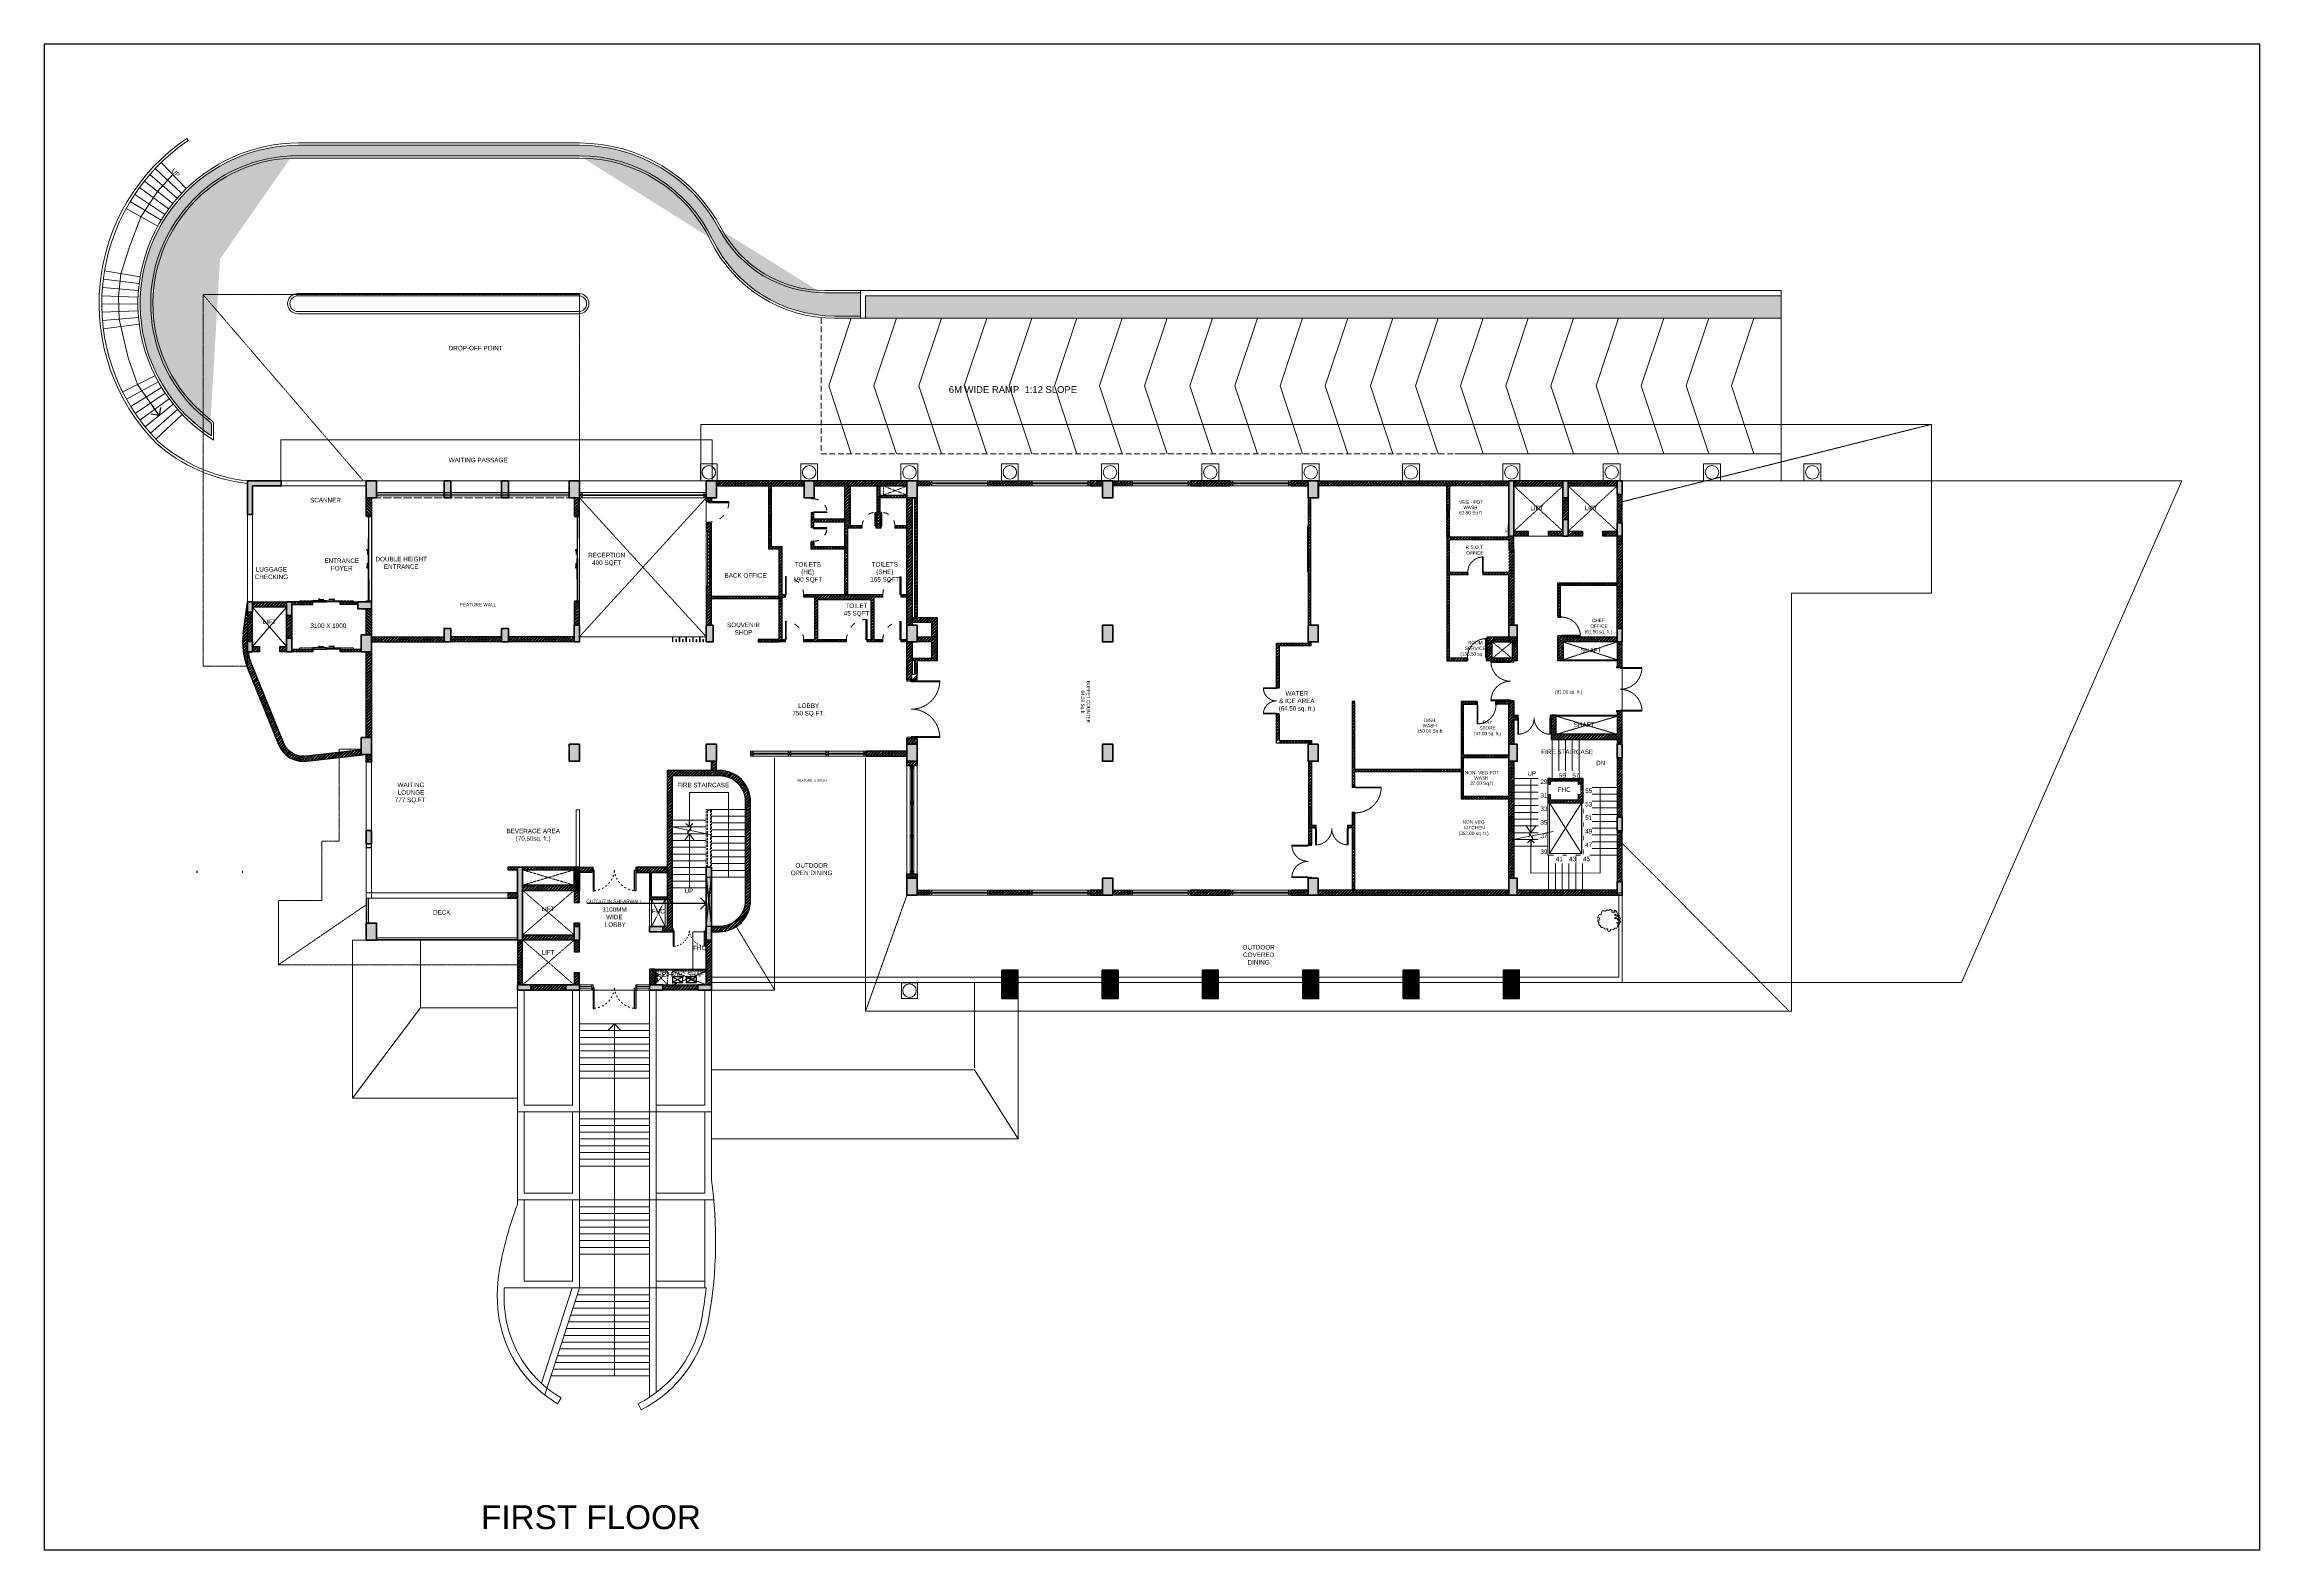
# Model space of a CAD drawing. Header units: millimetres. Extents: x 149548 to 2069915, y -1587483 to -1219800.
# Drawn here: x 1813602 to 1911767, y -1411021 to -1344327 of the extents above; entities that cross this region are included whole.
import ezdxf
from ezdxf import colors
from ezdxf.entities.mleader import LeaderData, LeaderLine
from ezdxf.math import Vec2, Vec3

# ---------------------------------------------------------------- set-up
doc = ezdxf.new("R2010")
doc.units = ezdxf.units.MM
doc.header["$MEASUREMENT"] = 0
doc.header["$PDMODE"] = 98
for name, pattern in [('ACAD_ISO02W100', [15, 12, -3]), ('ACAD_ISO03W100', [30, 12, -18]), ('AUDIT_D_060311083008-3', [0, 0]), ('CONTINOUS', [0]), ('DASHED', [0.75, 0.5, -0.25]), ('HIDDEN', [0.375, 0.25, -0.125])]:
    doc.linetypes.add(name, pattern=pattern)
doc.layers.add('A-DOOR', color=140, linetype='AUDIT_D_060311083008-3', lineweight=5, transparency=0.5)
doc.layers.add('WINDOW FRAME_MOFA', color=19, linetype='Continuous', lineweight=15, transparency=0.4)
for name, color, linetype, lineweight in [('BRICK WALL_MOFA', 8, 'Continuous', 30), ('CONCRETE_MOFA', 230, 'Continuous', 40), ('DIMENSION_MOFA', 62, 'HIDDEN', 15), ('DOOR FRAME_MOFA', 42, 'Continuous', 15), ('DOOR SWING_MOFA', 49, 'ACAD_ISO03W100', 5), ('DOORS', 161, 'Continuous', 5), ('ELEV_09_MOFA', 37, 'Continuous', 9), ('ELEV_15_MOFA', 31, 'Continuous', 15), ('ELEV_20_MOFA', 51, 'Continuous', 20), ('ELEV_GRADE 2_MOFA', 37, 'Continuous', 9), ('FACILITY kitchen equipment', 152, 'Continuous', 0), ('GH - KIT - PLAN', 32, 'Continuous', 5), ('HATCH DARK_MOFA', 250, 'Continuous', 0), ('NEW BLOCK WORK', 126, 'Continuous', 30), ('NEW WALL', 242, 'Continuous', 0), ('OVERHEAD LINES_MOFA', 252, 'ACAD_ISO02W100', 9), ('PARTITION HIGH_MOFA', 215, 'Continuous', 15), ('ROAD_EXISTING_MOFA', 8, 'Continuous', 25), ('STAIRS_MOFA', 1, 'Continuous', 13), ('TE - PL-S- Clamp', 7, 'Continuous', 0), ('TE-PL-DWS PIPE-DOWNTAKE', 3, 'Continuous', 5), ('TEXT NAME', 250, 'Continuous', 13), ('TEXT_MOFA', 222, 'Continuous', 18), ('TREE 2_MOFA', 72, 'Continuous', 9)]:
    doc.layers.add(name, color=color, linetype=linetype, lineweight=lineweight)
for name, color, linetype, lineweight, true_color in [('DECK_MOFA', 7, 'Continuous', 5, 0x5a5148), ('HATCH SOLID_MOFA', 7, 'Continuous', 5, 0x9c9c9c), ('HATCH_LIGHT_MOFA', 7, 'Continuous', 5, 0x5b5b5b)]:
    doc.layers.add(name, color=color, linetype=linetype, lineweight=lineweight, true_color=true_color)
for name, color, linetype in [('Dimension', 7, 'Continuous'), ('DOOR  MOFA', 7, 'Continuous'), ('DOOR_MOFA', 7, 'Continuous'), ('M-HVAC-EXHAUST', 32, 'Continuous'), ('M-HVAC-TFA', 4, 'Continuous'), ('PATH HATCH-2', 7, 'Continuous'), ('RESI. TEXT', 7, 'Continuous'), ('TE-PL-BRACKET', 7, 'Continuous'), ('TE-PL-H.W.R-DOWNTAKE', 32, 'Continuous'), ('TE-PL-H.W.S-DOWNTAKE', 1, 'Continuous'), ('TE-PL-VENT', 242, 'Continuous'), ('Text', 7, 'Continuous')]:
    doc.layers.add(name, color=color, linetype=linetype)
doc.layers.add('HATCH LIGHT_MOFA', color=7, linetype='Continuous', true_color=0xadadad)
doc.styles.add('1-100', font='arial.ttf', dxfattribs={"height": 400})
doc.styles.add('arial', font='arial.ttf')
doc.styles.add('Arial_2', font='arial.ttf', dxfattribs={"height": 500})
doc.styles.add('ARIALBOLD.8', font='arialbd.ttf', dxfattribs={"width": 0.8, "height": 2.5})
doc.styles.add('Default', font='arial.ttf')
doc.styles.add('DIM-1', font='ARIALN.TTF')
doc.styles.get("Standard").update_dxf_attribs({"font": 'arial.ttf'})
doc.dimstyles.new('DIM 1-100 1', dxfattribs={"dimtxt": 200, "dimasz": 100, "dimexe": 50, "dimexo": 50, "dimgap": 50, "dimtad": 1, "dimdec": 1, "dimrnd": 5, "dimzin": 0, "dimdsep": 46, "dimtxsty": 'Standard', "dimblk": 'ARCHTICK', "dimcen": 100, "dimdle": 100, "dimclrd": 256, "dimclre": 256, "dimclrt": 256, "dimadec": 0, "dimazin": 0, "dimtfac": 1, "dimtdec": 1, "dimtix": 1, "dimtofl": 0, "dimtmove": 1, "dimatfit": 3, "dimldrblk": 'OPEN90', "dimfxl": 1, "dimtolj": 1, "dimtzin": 0, "dimlwd": -1, "dimlwe": -1, "dimarcsym": 0})
doc.dimstyles.new('DIM 1-75', dxfattribs={"dimtxt": 150, "dimasz": 75, "dimexe": 100, "dimexo": 50, "dimgap": 25, "dimtad": 1, "dimdec": 0, "dimrnd": 5, "dimzin": 0, "dimdsep": 46, "dimtxsty": 'Standard', "dimblk": 'ARCHTICK', "dimblk1": 'OBLIQUE', "dimblk2": 'OBLIQUE', "dimcen": 0.09, "dimdle": 100, "dimclrd": 256, "dimclre": 256, "dimclrt": 256, "dimadec": 0, "dimazin": 0, "dimtfac": 1, "dimtdec": 3, "dimtix": 1, "dimtofl": 0, "dimtmove": 1, "dimatfit": 3, "dimldrblk": 'OPEN90', "dimfxl": 1, "dimtolj": 1, "dimtzin": 0, "dimlwd": -1, "dimlwe": -1, "dimarcsym": 0})
doc.dimstyles.new('KIT_DIM', dxfattribs={"dimscale": 35, "dimtxt": 2.5, "dimasz": 2, "dimexe": 1, "dimexo": 1, "dimgap": 1, "dimtad": 1, "dimdec": 0, "dimzin": 3, "dimdsep": 46, "dimtxsty": 'arial', "dimcen": 0, "dimdle": 0.75, "dimclrd": 251, "dimclre": 251, "dimclrt": 15, "dimadec": 1, "dimazin": 1, "dimtfac": 1, "dimtdec": 0, "dimtix": 1, "dimtmove": 1, "dimatfit": 3, "dimfxl": 1, "dimtolj": 1, "dimtzin": 3, "dimlwd": 13, "dimlwe": 13, "dimarcsym": 0})
pattern_1 = [(45, (-1385423.97944, 1641324.29744), (-0.095612395293, 0.095612395293), [])]
pattern_2 = [(135, (1720696.25507, 1641324.29744), (0.095612395293, 0.095612395293), [])]
pattern_3 = [(45, (-1959.99, 7514.91), (-67.3519, 67.3519), []), (45, (-1915.09, 7514.91), (-67.3519, 67.3519), [])]
pattern_4 = [(45, (2044045.94, -1366866.45), (-67.35192, 67.35192), []), (45, (2044090.84, -1366866.45), (-67.35192, 67.35192), [])]
pattern_5 = [(45, (775405.53, -352668.9), (-67.351921, 67.351921), []), (45, (775450.43, -352668.9), (-67.351921, 67.351921), [])]
pattern_6 = [(270, (-48632.4, 25177.94), (698.5, -1e-13), [508, -190.5]), (360, (-48632.4, 25177.94), (2e-13, 698.5), [508, -190.5])]
pattern_7 = [(45, (2044045.94, -1384996.45), (-67.35192, 67.35192), []), (45, (2044090.84, -1384996.45), (-67.35192, 67.35192), [])]

# ---------------------------------------------------------------- blocks, each defined once
blk = doc.blocks.new('_ArchTick')
at = {"color": 0, "linetype": 'ByBlock', "const_width": 0.15}
blk.add_lwpolyline([(-0.5, -0.5), (0.5, 0.5)], dxfattribs=at)
blk = doc.blocks.new('_Oblique')
at = {"color": 0, "linetype": 'ByBlock', "lineweight": -2}
blk.add_line((-0.5, -0.5), (0.5, 0.5), dxfattribs=at)
blk = doc.blocks.new('_Open90')
at = {"color": 0, "linetype": 'ByBlock', "lineweight": -2}
for p, q in [((0, 0), (-1, 0)), ((-0.5, 0.5), (0, 0)), ((0, 0), (-0.5, -0.5))]:
    blk.add_line(p, q, dxfattribs=at)
blk = doc.blocks.new('02_PLUMBING_1_6040.sv$$0$F- 40')
h = blk.add_hatch()
h.set_pattern_fill('ANSI31', color=256, scale=14.423077, style=0)
h.set_pattern_definition([(45, (167587.8186, 57058.3899), (-1.274832, 1.274832), [])])
h.paths.add_polyline_path([(167636, 57137, 0.414214), (167600, 57101, 0.414214), (167636, 57065, -0.334336)])
at = {"layer": 'TE - PL-S- Clamp'}
h = blk.add_hatch(dxfattribs=at)
h.set_pattern_fill('ANSI31', scale=1.081731, style=0)
h.set_pattern_definition(pattern_1)
h.paths.add_polyline_path([(167593, 57064, 1), (167591, 57064)])
h = blk.add_hatch(dxfattribs=at)
h.set_pattern_fill('ANSI31', scale=1.081731, style=0)
h.set_pattern_definition(pattern_1)
h.paths.add_polyline_path([(167593, 57064), (167591, 57064), (167592, 57060), (167593, 57060)])
h = blk.add_hatch(dxfattribs=at)
h.set_pattern_fill('ANSI31', scale=1.081731, style=0)
h.set_pattern_definition(pattern_1)
h.paths.add_polyline_path([(167593, 57064), (167591, 57064), (167592, 57060), (167593, 57060)])
h = blk.add_hatch(dxfattribs=at)
h.set_pattern_fill('ANSI31', scale=1.081731, style=0)
h.set_pattern_definition(pattern_2)
h.paths.add_polyline_path([(167679, 57064, -1), (167681, 57064)])
h = blk.add_hatch(dxfattribs=at)
h.set_pattern_fill('ANSI31', scale=1.081731, style=0)
h.set_pattern_definition(pattern_2)
h.paths.add_polyline_path([(167679, 57064), (167681, 57064), (167680, 57060), (167679, 57060)])
h = blk.add_hatch(dxfattribs=at)
h.set_pattern_fill('ANSI31', scale=1.081731, style=0)
h.set_pattern_definition(pattern_2)
h.paths.add_polyline_path([(167679, 57064), (167681, 57064), (167680, 57060), (167679, 57060)])
for radius in [37.5, 36.1]:
    blk.add_circle((167636, 57101), radius)
blk.add_arc((167684, 57101), 60, 143.02672, 216.97328)
at = {"layer": 'TE - PL-S- Clamp', "color": 7}
for p, q in [((167591, 57064), (167592, 57058)), ((167592, 57058), (167593, 57064)), ((167680, 57058), (167679, 57064)), ((167681, 57064), (167680, 57058))]:
    blk.add_line(p, q, dxfattribs=at)
for points in [[(167596, 57101), (167596, 57064), (167588, 57064), (167588, 57062), (167599, 57062)], [(167599, 57101), (167599, 57062)], [(167676, 57101), (167676, 57064), (167684, 57064), (167684, 57062), (167674, 57062)], [(167674, 57101), (167674, 57062)]]:
    blk.add_lwpolyline(points, dxfattribs=at)
for centre, radius, end in [((167592, 57064), 0.964, 180), ((167636, 57101), 39.7, 180.00017), ((167680, 57064), 0.964, 180)]:
    blk.add_arc(centre, radius, 0, end, dxfattribs=at)
blk = doc.blocks.new('A$C376778ed')
at = {"layer": 'HATCH SOLID_MOFA', "transparency": 33554687}
h = blk.add_hatch(dxfattribs=at)
h.set_pattern_fill('ANSI32', color=256, scale=10)
h.set_pattern_definition([(45, (-1147327.14, 1033560.43), (-67.351921, 67.351921), []), (45, (-1147282.24, 1033560.43), (-67.351921, 67.351921), [])])
h.paths.add_polyline_path([(-2520, 230), (-2520, 930), (-2750, 930), (-2750, 230)])
at = {"layer": 'BRICK WALL_MOFA'}
blk.add_lwpolyline([(-2520, 230), (-2520, 930), (-2750, 930), (-2750, 230)], close=True, dxfattribs=at)
at = {"layer": 'DOOR FRAME_MOFA'}
for p, q in [((-2520, 930), (-230, 930)), ((-2520, 880), (-230, 880))]:
    blk.add_line(p, q, dxfattribs=at)
at = {"layer": 'M-HVAC-EXHAUST'}
blk.add_lwpolyline([(-1120, 330), (-670, 330), (-670, 580), (-1120, 580)], close=True, dxfattribs=at)
for points in [[(-1120, 580), (-670, 330)], [(-670, 580), (-1120, 330)]]:
    blk.add_lwpolyline(points, dxfattribs=at)
at = {"layer": 'M-HVAC-TFA'}
blk.add_lwpolyline([(-1720, 330), (-1270, 330), (-1270, 580), (-1720, 580)], close=True, dxfattribs=at)
for points in [[(-1720, 580), (-1270, 330)], [(-1270, 580), (-1720, 330)]]:
    blk.add_lwpolyline(points, dxfattribs=at)
at = {"layer": 'OVERHEAD LINES_MOFA', "ltscale": 0.01}
for p, q in [((-2520, 830), (-1950, 230)), ((-2520, 230), (-1950, 830)), ((-1720, 830), (-230, 230)), ((-1720, 230), (-230, 830))]:
    blk.add_line(p, q, dxfattribs=at)
at = {"layer": 'OVERHEAD LINES_MOFA', "linetype": 'CONTINOUS', "ltscale": 0.01}
blk.add_lwpolyline([(-830, 930), (-230, 930), (-230, 2585), (-830, 2585)], close=True, dxfattribs=at)
at = {"layer": 'OVERHEAD LINES_MOFA', "ltscale": 0.01}
for points in [[(-2520, 830), (-1950, 830), (-1950, 230), (-2520, 230)], [(-1720, 830), (-230, 830), (-230, 230), (-1720, 230)]]:
    blk.add_lwpolyline(points, close=True, dxfattribs=at)
at = {"layer": 'TE-PL-BRACKET'}
for points in [[(-2445, 309), (-2445, 830), (-2520, 830), (-2520, 309)], [(-2455, 319), (-2455, 820), (-2520, 820), (-2520, 319)]]:
    blk.add_lwpolyline(points, close=True, dxfattribs=at)
at = {"layer": 'TE-PL-DWS PIPE-DOWNTAKE', "ltscale": 30, "xscale": 0.6666666666601991, "yscale": 0.6666666666601991, "zscale": 0.6666666666601991, "rotation": 270}
blk.add_blockref('02_PLUMBING_1_6040.sv$$0$F- 40', (-40486, 112276), dxfattribs=at)
at = {"layer": 'TE-PL-H.W.R-DOWNTAKE', "xscale": 0.6666666666601991, "yscale": 0.6666666666601991, "zscale": 0.6666666666601991, "rotation": 270}
blk.add_blockref('02_PLUMBING_1_6040.sv$$0$F- 40', (-40486, 112482), dxfattribs=at)
at = {"layer": 'TE-PL-H.W.S-DOWNTAKE', "xscale": 0.6666666666601991, "yscale": 0.6666666666601991, "zscale": 0.6666666666601991, "rotation": 270}
blk.add_blockref('02_PLUMBING_1_6040.sv$$0$F- 40', (-40486, 112379), dxfattribs=at)
at = {"layer": 'TE-PL-VENT', "ltscale": 250, "xscale": -1, "rotation": 270}
blk.add_blockref('02_PLUMBING_1_6040.sv$$0$F- 40', (-59507, -167233), dxfattribs=at)
at = {"layer": 'TEXT_MOFA', "char_height": 200, "attachment_point": 1, "style": '1-100'}
for s, insert, width in [('\\pxqc;FHC', (-811, 1964), 570), ('\\pxqc;PHE/HVAC SHAFT', (-2520, 793), 2290.02)]:
    blk.add_mtext(s, dxfattribs=dict(at, insert=insert, width=width))
blk = doc.blocks.new('blah blah blah1-flat-1')
at = {"layer": 'DOOR  MOFA'}
for points in [[(-1593, 20), (-1593, -730), (-1546, -730), (-1546, 20)], [(-27, 20), (-27, -730), (-74, -730), (-74, 20)]]:
    blk.add_lwpolyline(points, close=True, dxfattribs=at)
at = {"layer": 'DOOR FRAME_MOFA'}
for p, q in [((-1635, -20), (-1635, 130)), ((15, -20), (15, 130))]:
    blk.add_line(p, q, dxfattribs=at)
at = {"layer": 'DOOR FRAME_MOFA', "ltscale": 5}
for points in [[(-1605, 20), (-1593, 20), (-1593, 130), (-1635, 130)], [(-1635, -20), (-1605, -20), (-1605, 20)], [(15, -20), (-15, -20), (-15, 20), (-27, 20), (-27, 130), (15, 130)]]:
    blk.add_lwpolyline(points, dxfattribs=at)
at = {"layer": 'DOOR SWING_MOFA', "linetype": 'ACAD_ISO03W100', "ltscale": 5}
for centre, start, end in [((-1623, 82), 275.39038, 355.66324), ((3, 82), 184.33676, 264.60962)]:
    blk.add_arc(centre, 815, start, end, dxfattribs=at)
blk = doc.blocks.new('WINDOW CENTRAL AXIS')
at = {"layer": 'WINDOW FRAME_MOFA'}
for p, q in [((1240128, -1741480), (1240243, -1741250)), ((1240128, -1741250), (1240243, -1741480)), ((1241800, -1741480), (1241915, -1741250)), ((1241800, -1741250), (1241915, -1741480)), ((1243471, -1741480), (1243586, -1741250)), ((1243471, -1741250), (1243586, -1741480)), ((1245258, -1741481), (1245143, -1741251)), ((1245258, -1741251), (1245143, -1741481))]:
    blk.add_line(p, q, dxfattribs=at)
for points in [[(1240128, -1741480), (1240128, -1741250), (1240243, -1741250), (1240243, -1741480)], [(1240243, -1741480), (1245258, -1741481), (1245258, -1741251), (1240243, -1741250)], [(1240300, -1741345), (1240243, -1741345), (1240243, -1741386), (1240300, -1741386)], [(1241742, -1741345), (1241800, -1741345), (1241800, -1741386), (1241742, -1741386)], [(1241800, -1741480), (1241800, -1741250), (1241915, -1741250), (1241915, -1741480)], [(1241972, -1741345), (1241915, -1741345), (1241915, -1741386), (1241972, -1741386)], [(1243414, -1741345), (1243471, -1741345), (1243471, -1741386), (1243414, -1741386)], [(1243644, -1741345), (1243586, -1741345), (1243586, -1741386), (1243644, -1741386)], [(1245085, -1741345), (1245143, -1741345), (1245143, -1741386), (1245085, -1741386)], [(1245258, -1741481), (1245258, -1741251), (1245143, -1741251), (1245143, -1741481)]]:
    blk.add_lwpolyline(points, close=True, dxfattribs=at)
for points in [[(1240300, -1741345), (1241742, -1741345)], [(1241742, -1741386), (1240300, -1741386)], [(1241972, -1741345), (1243414, -1741345)], [(1243414, -1741386), (1241972, -1741386)], [(1243644, -1741345), (1245085, -1741345)], [(1245085, -1741386), (1243644, -1741386)]]:
    blk.add_lwpolyline(points, dxfattribs=at)
at = {"layer": 'WINDOW FRAME_MOFA', "elevation": 0}
blk.add_lwpolyline([(1243471, -1741480), (1243471, -1741250), (1243586, -1741250), (1243586, -1741480)], close=True, dxfattribs=at)
blk = doc.blocks.new('jaali-flat-21')
at = {"layer": 'HATCH LIGHT_MOFA'}
h = blk.add_hatch(color=256, dxfattribs=at)
h.dxf.hatch_style = 1
h.paths.add_polyline_path([(-37.5, 57.5), (-37.5, 42.5), (37.5, 42.5), (37.5, 57.5)])
h.paths.add_polyline_path([(-37.5, 192.5), (-37.5, 177.5), (37.5, 177.5), (37.5, 192.5)])
at = {"layer": 'PATH HATCH-2'}
h = blk.add_hatch(dxfattribs=at)
h.set_pattern_fill('ANGLE', color=256, scale=100, angle=270)
h.set_pattern_definition(pattern_6)
h.paths.add_polyline_path([(-37.5, 7.5), (-37.5, -7.5), (37.5, -7.5), (37.5, 7.5)])
h.paths.add_polyline_path([(-37.5, 192.5), (-37.5, 177.5), (37.5, 177.5), (37.5, 192.5)])
at = {"layer": 'PARTITION HIGH_MOFA'}
for p, q in [((-37.5, 192.5), (-37.5, 42.5)), ((37.5, 192.5), (37.5, 42.5))]:
    blk.add_line(p, q, dxfattribs=at)
for points in [[(-37.5, 192.5), (-37.5, 177.5), (37.5, 177.5), (37.5, 192.5)], [(-37.5, 57.5), (-37.5, 42.5), (37.5, 42.5), (37.5, 57.5)]]:
    blk.add_lwpolyline(points, close=True, dxfattribs=at)
blk = doc.blocks.new('jaali-flat-22')
at = {"layer": 'HATCH LIGHT_MOFA'}
h = blk.add_hatch(color=256, dxfattribs=at)
h.dxf.hatch_style = 1
h.paths.add_polyline_path([(-37.5, 57.5), (-37.5, 42.5), (37.5, 42.5), (37.5, 57.5)])
h.paths.add_polyline_path([(-37.5, 192.5), (-37.5, 177.5), (37.5, 177.5), (37.5, 192.5)])
at = {"layer": 'PATH HATCH-2'}
h = blk.add_hatch(dxfattribs=at)
h.set_pattern_fill('ANGLE', color=256, scale=100, angle=270)
h.set_pattern_definition(pattern_6)
h.paths.add_polyline_path([(-37.5, 7.5), (-37.5, -7.5), (37.5, -7.5), (37.5, 7.5)])
h.paths.add_polyline_path([(-37.5, 192.5), (-37.5, 177.5), (37.5, 177.5), (37.5, 192.5)])
at = {"layer": 'PARTITION HIGH_MOFA'}
for p, q in [((-37.5, 192.5), (-37.5, 42.5)), ((37.5, 192.5), (37.5, 42.5))]:
    blk.add_line(p, q, dxfattribs=at)
for points in [[(-37.5, 192.5), (-37.5, 177.5), (37.5, 177.5), (37.5, 192.5)], [(-37.5, 57.5), (-37.5, 42.5), (37.5, 42.5), (37.5, 57.5)]]:
    blk.add_lwpolyline(points, close=True, dxfattribs=at)
blk = doc.blocks.new('jaali-flat-23')
at = {"layer": 'HATCH LIGHT_MOFA'}
h = blk.add_hatch(color=256, dxfattribs=at)
h.dxf.hatch_style = 1
h.paths.add_polyline_path([(-37.5, 57.5), (-37.5, 42.5), (37.5, 42.5), (37.5, 57.5)])
h.paths.add_polyline_path([(-37.5, 192.5), (-37.5, 177.5), (37.5, 177.5), (37.5, 192.5)])
at = {"layer": 'PATH HATCH-2'}
h = blk.add_hatch(dxfattribs=at)
h.set_pattern_fill('ANGLE', color=256, scale=100, angle=270)
h.set_pattern_definition(pattern_6)
h.paths.add_polyline_path([(-37.5, 7.5), (-37.5, -7.5), (37.5, -7.5), (37.5, 7.5)])
h.paths.add_polyline_path([(-37.5, 192.5), (-37.5, 177.5), (37.5, 177.5), (37.5, 192.5)])
at = {"layer": 'PARTITION HIGH_MOFA'}
for p, q in [((-37.5, 192.5), (-37.5, 42.5)), ((37.5, 192.5), (37.5, 42.5))]:
    blk.add_line(p, q, dxfattribs=at)
for points in [[(-37.5, 192.5), (-37.5, 177.5), (37.5, 177.5), (37.5, 192.5)], [(-37.5, 57.5), (-37.5, 42.5), (37.5, 42.5), (37.5, 57.5)]]:
    blk.add_lwpolyline(points, close=True, dxfattribs=at)
blk = doc.blocks.new('jaali-flat-24')
at = {"layer": 'HATCH LIGHT_MOFA'}
h = blk.add_hatch(color=256, dxfattribs=at)
h.dxf.hatch_style = 1
h.paths.add_polyline_path([(-37.5, 57.5), (-37.5, 42.5), (37.5, 42.5), (37.5, 57.5)])
h.paths.add_polyline_path([(-37.5, 192.5), (-37.5, 177.5), (37.5, 177.5), (37.5, 192.5)])
at = {"layer": 'PATH HATCH-2'}
h = blk.add_hatch(dxfattribs=at)
h.set_pattern_fill('ANGLE', color=256, scale=100, angle=270)
h.set_pattern_definition(pattern_6)
h.paths.add_polyline_path([(-37.5, 7.5), (-37.5, -7.5), (37.5, -7.5), (37.5, 7.5)])
h.paths.add_polyline_path([(-37.5, 192.5), (-37.5, 177.5), (37.5, 177.5), (37.5, 192.5)])
at = {"layer": 'PARTITION HIGH_MOFA'}
for p, q in [((-37.5, 192.5), (-37.5, 42.5)), ((37.5, 192.5), (37.5, 42.5))]:
    blk.add_line(p, q, dxfattribs=at)
for points in [[(-37.5, 192.5), (-37.5, 177.5), (37.5, 177.5), (37.5, 192.5)], [(-37.5, 57.5), (-37.5, 42.5), (37.5, 42.5), (37.5, 57.5)]]:
    blk.add_lwpolyline(points, close=True, dxfattribs=at)
blk = doc.blocks.new('jaali-flat-25')
at = {"layer": 'HATCH LIGHT_MOFA'}
h = blk.add_hatch(color=256, dxfattribs=at)
h.dxf.hatch_style = 1
h.paths.add_polyline_path([(-37.5, 57.5), (-37.5, 42.5), (37.5, 42.5), (37.5, 57.5)])
h.paths.add_polyline_path([(-37.5, 192.5), (-37.5, 177.5), (37.5, 177.5), (37.5, 192.5)])
at = {"layer": 'PATH HATCH-2'}
h = blk.add_hatch(dxfattribs=at)
h.set_pattern_fill('ANGLE', color=256, scale=100, angle=270)
h.set_pattern_definition(pattern_6)
h.paths.add_polyline_path([(-37.5, 7.5), (-37.5, -7.5), (37.5, -7.5), (37.5, 7.5)])
h.paths.add_polyline_path([(-37.5, 192.5), (-37.5, 177.5), (37.5, 177.5), (37.5, 192.5)])
at = {"layer": 'PARTITION HIGH_MOFA'}
for p, q in [((-37.5, 192.5), (-37.5, 42.5)), ((37.5, 192.5), (37.5, 42.5))]:
    blk.add_line(p, q, dxfattribs=at)
for points in [[(-37.5, 192.5), (-37.5, 177.5), (37.5, 177.5), (37.5, 192.5)], [(-37.5, 57.5), (-37.5, 42.5), (37.5, 42.5), (37.5, 57.5)]]:
    blk.add_lwpolyline(points, close=True, dxfattribs=at)
blk = doc.blocks.new('jaali-flat-26')
at = {"layer": 'HATCH LIGHT_MOFA'}
h = blk.add_hatch(color=256, dxfattribs=at)
h.dxf.hatch_style = 1
h.paths.add_polyline_path([(-37.5, 57.5), (-37.5, 42.5), (37.5, 42.5), (37.5, 57.5)])
h.paths.add_polyline_path([(-37.5, 192.5), (-37.5, 177.5), (37.5, 177.5), (37.5, 192.5)])
at = {"layer": 'PATH HATCH-2'}
h = blk.add_hatch(dxfattribs=at)
h.set_pattern_fill('ANGLE', color=256, scale=100, angle=270)
h.set_pattern_definition(pattern_6)
h.paths.add_polyline_path([(-37.5, 7.5), (-37.5, -7.5), (37.5, -7.5), (37.5, 7.5)])
h.paths.add_polyline_path([(-37.5, 192.5), (-37.5, 177.5), (37.5, 177.5), (37.5, 192.5)])
at = {"layer": 'PARTITION HIGH_MOFA'}
for p, q in [((-37.5, 192.5), (-37.5, 42.5)), ((37.5, 192.5), (37.5, 42.5))]:
    blk.add_line(p, q, dxfattribs=at)
for points in [[(-37.5, 192.5), (-37.5, 177.5), (37.5, 177.5), (37.5, 192.5)], [(-37.5, 57.5), (-37.5, 42.5), (37.5, 42.5), (37.5, 57.5)]]:
    blk.add_lwpolyline(points, close=True, dxfattribs=at)
blk = doc.blocks.new('jaali-flat-27')
at = {"layer": 'HATCH LIGHT_MOFA'}
h = blk.add_hatch(color=256, dxfattribs=at)
h.dxf.hatch_style = 1
h.paths.add_polyline_path([(-37.5, 57.5), (-37.5, 42.5), (37.5, 42.5), (37.5, 57.5)])
h.paths.add_polyline_path([(-37.5, 192.5), (-37.5, 177.5), (37.5, 177.5), (37.5, 192.5)])
at = {"layer": 'PATH HATCH-2'}
h = blk.add_hatch(dxfattribs=at)
h.set_pattern_fill('ANGLE', color=256, scale=100, angle=270)
h.set_pattern_definition(pattern_6)
h.paths.add_polyline_path([(-37.5, 7.5), (-37.5, -7.5), (37.5, -7.5), (37.5, 7.5)])
h.paths.add_polyline_path([(-37.5, 192.5), (-37.5, 177.5), (37.5, 177.5), (37.5, 192.5)])
at = {"layer": 'PARTITION HIGH_MOFA'}
for p, q in [((-37.5, 192.5), (-37.5, 42.5)), ((37.5, 192.5), (37.5, 42.5))]:
    blk.add_line(p, q, dxfattribs=at)
for points in [[(-37.5, 192.5), (-37.5, 177.5), (37.5, 177.5), (37.5, 192.5)], [(-37.5, 57.5), (-37.5, 42.5), (37.5, 42.5), (37.5, 57.5)]]:
    blk.add_lwpolyline(points, close=True, dxfattribs=at)
blk = doc.blocks.new('jaali-flat-28')
at = {"layer": 'HATCH LIGHT_MOFA'}
h = blk.add_hatch(color=256, dxfattribs=at)
h.dxf.hatch_style = 1
h.paths.add_polyline_path([(-37.5, 57.5), (-37.5, 42.5), (37.5, 42.5), (37.5, 57.5)])
h.paths.add_polyline_path([(-37.5, 192.5), (-37.5, 177.5), (37.5, 177.5), (37.5, 192.5)])
at = {"layer": 'PATH HATCH-2'}
h = blk.add_hatch(dxfattribs=at)
h.set_pattern_fill('ANGLE', color=256, scale=100, angle=270)
h.set_pattern_definition(pattern_6)
h.paths.add_polyline_path([(-37.5, 7.5), (-37.5, -7.5), (37.5, -7.5), (37.5, 7.5)])
h.paths.add_polyline_path([(-37.5, 192.5), (-37.5, 177.5), (37.5, 177.5), (37.5, 192.5)])
at = {"layer": 'PARTITION HIGH_MOFA'}
for p, q in [((-37.5, 192.5), (-37.5, 42.5)), ((37.5, 192.5), (37.5, 42.5))]:
    blk.add_line(p, q, dxfattribs=at)
for points in [[(-37.5, 192.5), (-37.5, 177.5), (37.5, 177.5), (37.5, 192.5)], [(-37.5, 57.5), (-37.5, 42.5), (37.5, 42.5), (37.5, 57.5)]]:
    blk.add_lwpolyline(points, close=True, dxfattribs=at)
blk = doc.blocks.new('jaali-flat-29')
at = {"layer": 'HATCH LIGHT_MOFA'}
h = blk.add_hatch(color=256, dxfattribs=at)
h.dxf.hatch_style = 1
h.paths.add_polyline_path([(-37.5, 57.5), (-37.5, 42.5), (37.5, 42.5), (37.5, 57.5)])
h.paths.add_polyline_path([(-37.5, 192.5), (-37.5, 177.5), (37.5, 177.5), (37.5, 192.5)])
at = {"layer": 'PATH HATCH-2'}
h = blk.add_hatch(dxfattribs=at)
h.set_pattern_fill('ANGLE', color=256, scale=100, angle=270)
h.set_pattern_definition(pattern_6)
h.paths.add_polyline_path([(-37.5, 7.5), (-37.5, -7.5), (37.5, -7.5), (37.5, 7.5)])
h.paths.add_polyline_path([(-37.5, 192.5), (-37.5, 177.5), (37.5, 177.5), (37.5, 192.5)])
at = {"layer": 'PARTITION HIGH_MOFA'}
for p, q in [((-37.5, 192.5), (-37.5, 42.5)), ((37.5, 192.5), (37.5, 42.5))]:
    blk.add_line(p, q, dxfattribs=at)
for points in [[(-37.5, 192.5), (-37.5, 177.5), (37.5, 177.5), (37.5, 192.5)], [(-37.5, 57.5), (-37.5, 42.5), (37.5, 42.5), (37.5, 57.5)]]:
    blk.add_lwpolyline(points, close=True, dxfattribs=at)
blk = doc.blocks.new('jaali-flat-30')
at = {"layer": 'HATCH LIGHT_MOFA'}
h = blk.add_hatch(color=256, dxfattribs=at)
h.dxf.hatch_style = 1
h.paths.add_polyline_path([(-37.5, 57.5), (-37.5, 42.5), (37.5, 42.5), (37.5, 57.5)])
h.paths.add_polyline_path([(-37.5, 192.5), (-37.5, 177.5), (37.5, 177.5), (37.5, 192.5)])
at = {"layer": 'PATH HATCH-2'}
h = blk.add_hatch(dxfattribs=at)
h.set_pattern_fill('ANGLE', color=256, scale=100, angle=270)
h.set_pattern_definition(pattern_6)
h.paths.add_polyline_path([(-37.5, 7.5), (-37.5, -7.5), (37.5, -7.5), (37.5, 7.5)])
h.paths.add_polyline_path([(-37.5, 192.5), (-37.5, 177.5), (37.5, 177.5), (37.5, 192.5)])
at = {"layer": 'PARTITION HIGH_MOFA'}
for p, q in [((-37.5, 192.5), (-37.5, 42.5)), ((37.5, 192.5), (37.5, 42.5))]:
    blk.add_line(p, q, dxfattribs=at)
for points in [[(-37.5, 192.5), (-37.5, 177.5), (37.5, 177.5), (37.5, 192.5)], [(-37.5, 57.5), (-37.5, 42.5), (37.5, 42.5), (37.5, 57.5)]]:
    blk.add_lwpolyline(points, close=True, dxfattribs=at)
blk = doc.blocks.new('jaali-flat-31')
at = {"layer": 'HATCH LIGHT_MOFA'}
h = blk.add_hatch(color=256, dxfattribs=at)
h.dxf.hatch_style = 1
h.paths.add_polyline_path([(-37.5, 57.5), (-37.5, 42.5), (37.5, 42.5), (37.5, 57.5)])
h.paths.add_polyline_path([(-37.5, 192.5), (-37.5, 177.5), (37.5, 177.5), (37.5, 192.5)])
at = {"layer": 'PATH HATCH-2'}
h = blk.add_hatch(dxfattribs=at)
h.set_pattern_fill('ANGLE', color=256, scale=100, angle=270)
h.set_pattern_definition(pattern_6)
h.paths.add_polyline_path([(-37.5, 7.5), (-37.5, -7.5), (37.5, -7.5), (37.5, 7.5)])
h.paths.add_polyline_path([(-37.5, 192.5), (-37.5, 177.5), (37.5, 177.5), (37.5, 192.5)])
at = {"layer": 'PARTITION HIGH_MOFA'}
for p, q in [((-37.5, 192.5), (-37.5, 42.5)), ((37.5, 192.5), (37.5, 42.5))]:
    blk.add_line(p, q, dxfattribs=at)
for points in [[(-37.5, 192.5), (-37.5, 177.5), (37.5, 177.5), (37.5, 192.5)], [(-37.5, 57.5), (-37.5, 42.5), (37.5, 42.5), (37.5, 57.5)]]:
    blk.add_lwpolyline(points, close=True, dxfattribs=at)
blk = doc.blocks.new('jaali-flat-32')
at = {"layer": 'HATCH LIGHT_MOFA'}
h = blk.add_hatch(color=256, dxfattribs=at)
h.dxf.hatch_style = 1
h.paths.add_polyline_path([(-37.5, 57.5), (-37.5, 42.5), (37.5, 42.5), (37.5, 57.5)])
h.paths.add_polyline_path([(-37.5, 192.5), (-37.5, 177.5), (37.5, 177.5), (37.5, 192.5)])
at = {"layer": 'PATH HATCH-2'}
h = blk.add_hatch(dxfattribs=at)
h.set_pattern_fill('ANGLE', color=256, scale=100, angle=270)
h.set_pattern_definition(pattern_6)
h.paths.add_polyline_path([(-37.5, 7.5), (-37.5, -7.5), (37.5, -7.5), (37.5, 7.5)])
h.paths.add_polyline_path([(-37.5, 192.5), (-37.5, 177.5), (37.5, 177.5), (37.5, 192.5)])
at = {"layer": 'PARTITION HIGH_MOFA'}
for p, q in [((-37.5, 192.5), (-37.5, 42.5)), ((37.5, 192.5), (37.5, 42.5))]:
    blk.add_line(p, q, dxfattribs=at)
for points in [[(-37.5, 192.5), (-37.5, 177.5), (37.5, 177.5), (37.5, 192.5)], [(-37.5, 57.5), (-37.5, 42.5), (37.5, 42.5), (37.5, 57.5)]]:
    blk.add_lwpolyline(points, close=True, dxfattribs=at)
blk = doc.blocks.new('jaali-flat-33')
at = {"layer": 'HATCH LIGHT_MOFA'}
h = blk.add_hatch(color=256, dxfattribs=at)
h.dxf.hatch_style = 1
h.paths.add_polyline_path([(-37.5, 57.5), (-37.5, 42.5), (37.5, 42.5), (37.5, 57.5)])
h.paths.add_polyline_path([(-37.5, 192.5), (-37.5, 177.5), (37.5, 177.5), (37.5, 192.5)])
at = {"layer": 'PATH HATCH-2'}
h = blk.add_hatch(dxfattribs=at)
h.set_pattern_fill('ANGLE', color=256, scale=100, angle=270)
h.set_pattern_definition(pattern_6)
h.paths.add_polyline_path([(-37.5, 7.5), (-37.5, -7.5), (37.5, -7.5), (37.5, 7.5)])
h.paths.add_polyline_path([(-37.5, 192.5), (-37.5, 177.5), (37.5, 177.5), (37.5, 192.5)])
at = {"layer": 'PARTITION HIGH_MOFA'}
for p, q in [((-37.5, 192.5), (-37.5, 42.5)), ((37.5, 192.5), (37.5, 42.5))]:
    blk.add_line(p, q, dxfattribs=at)
for points in [[(-37.5, 192.5), (-37.5, 177.5), (37.5, 177.5), (37.5, 192.5)], [(-37.5, 57.5), (-37.5, 42.5), (37.5, 42.5), (37.5, 57.5)]]:
    blk.add_lwpolyline(points, close=True, dxfattribs=at)
blk = doc.blocks.new('jaali-flat-34')
at = {"layer": 'HATCH LIGHT_MOFA'}
h = blk.add_hatch(color=256, dxfattribs=at)
h.dxf.hatch_style = 1
h.paths.add_polyline_path([(-37.5, 57.5), (-37.5, 42.5), (37.5, 42.5), (37.5, 57.5)])
h.paths.add_polyline_path([(-37.5, 192.5), (-37.5, 177.5), (37.5, 177.5), (37.5, 192.5)])
at = {"layer": 'PATH HATCH-2'}
h = blk.add_hatch(dxfattribs=at)
h.set_pattern_fill('ANGLE', color=256, scale=100, angle=270)
h.set_pattern_definition(pattern_6)
h.paths.add_polyline_path([(-37.5, 7.5), (-37.5, -7.5), (37.5, -7.5), (37.5, 7.5)])
h.paths.add_polyline_path([(-37.5, 192.5), (-37.5, 177.5), (37.5, 177.5), (37.5, 192.5)])
at = {"layer": 'PARTITION HIGH_MOFA'}
for p, q in [((-37.5, 192.5), (-37.5, 42.5)), ((37.5, 192.5), (37.5, 42.5))]:
    blk.add_line(p, q, dxfattribs=at)
for points in [[(-37.5, 192.5), (-37.5, 177.5), (37.5, 177.5), (37.5, 192.5)], [(-37.5, 57.5), (-37.5, 42.5), (37.5, 42.5), (37.5, 57.5)]]:
    blk.add_lwpolyline(points, close=True, dxfattribs=at)
blk = doc.blocks.new('jaali-flat-35')
at = {"layer": 'HATCH LIGHT_MOFA'}
h = blk.add_hatch(color=256, dxfattribs=at)
h.dxf.hatch_style = 1
h.paths.add_polyline_path([(-37.5, 57.5), (-37.5, 42.5), (37.5, 42.5), (37.5, 57.5)])
h.paths.add_polyline_path([(-37.5, 192.5), (-37.5, 177.5), (37.5, 177.5), (37.5, 192.5)])
at = {"layer": 'PATH HATCH-2'}
h = blk.add_hatch(dxfattribs=at)
h.set_pattern_fill('ANGLE', color=256, scale=100, angle=270)
h.set_pattern_definition(pattern_6)
h.paths.add_polyline_path([(-37.5, 7.5), (-37.5, -7.5), (37.5, -7.5), (37.5, 7.5)])
h.paths.add_polyline_path([(-37.5, 192.5), (-37.5, 177.5), (37.5, 177.5), (37.5, 192.5)])
at = {"layer": 'PARTITION HIGH_MOFA'}
for p, q in [((-37.5, 192.5), (-37.5, 42.5)), ((37.5, 192.5), (37.5, 42.5))]:
    blk.add_line(p, q, dxfattribs=at)
for points in [[(-37.5, 192.5), (-37.5, 177.5), (37.5, 177.5), (37.5, 192.5)], [(-37.5, 57.5), (-37.5, 42.5), (37.5, 42.5), (37.5, 57.5)]]:
    blk.add_lwpolyline(points, close=True, dxfattribs=at)
blk = doc.blocks.new('jaali-flat-36')
at = {"layer": 'HATCH LIGHT_MOFA'}
h = blk.add_hatch(color=256, dxfattribs=at)
h.dxf.hatch_style = 1
h.paths.add_polyline_path([(-37.5, 57.5), (-37.5, 42.5), (37.5, 42.5), (37.5, 57.5)])
h.paths.add_polyline_path([(-37.5, 192.5), (-37.5, 177.5), (37.5, 177.5), (37.5, 192.5)])
at = {"layer": 'PATH HATCH-2'}
h = blk.add_hatch(dxfattribs=at)
h.set_pattern_fill('ANGLE', color=256, scale=100, angle=270)
h.set_pattern_definition(pattern_6)
h.paths.add_polyline_path([(-37.5, 7.5), (-37.5, -7.5), (37.5, -7.5), (37.5, 7.5)])
h.paths.add_polyline_path([(-37.5, 192.5), (-37.5, 177.5), (37.5, 177.5), (37.5, 192.5)])
at = {"layer": 'PARTITION HIGH_MOFA'}
for p, q in [((-37.5, 192.5), (-37.5, 42.5)), ((37.5, 192.5), (37.5, 42.5))]:
    blk.add_line(p, q, dxfattribs=at)
for points in [[(-37.5, 192.5), (-37.5, 177.5), (37.5, 177.5), (37.5, 192.5)], [(-37.5, 57.5), (-37.5, 42.5), (37.5, 42.5), (37.5, 57.5)]]:
    blk.add_lwpolyline(points, close=True, dxfattribs=at)
blk = doc.blocks.new('D-150 thk wall_1.5m D leaf-new')
at = {"layer": 'A-DOOR', "color": 252, "linetype": 'DASHED', "ltscale": 50}
for centre, start, end in [((30, -150), 273.18474, 0), ((1470, -150), 180, 266.81526)]:
    blk.add_arc(centre, 720, start, end, dxfattribs=at)
at = {"layer": 'DOORS', "flags": 128}
for points in [[(0, -150), (0, 0), (50, 0), (50, -110), (30, -110), (30, -150)], [(1500, -150), (1500, 0), (1450, 0), (1450, -110), (1470, -110), (1470, -150)]]:
    blk.add_lwpolyline(points, close=True, dxfattribs=at)
at = {"layer": 'DOORS'}
for points in [[(30, -150), (70, -150), (70, -869), (30, -869)], [(1470, -150), (1430, -150), (1430, -869), (1470, -869)]]:
    blk.add_lwpolyline(points, close=True, dxfattribs=at)
blk = doc.blocks.new('*U203')
at = {"layer": 'A-DOOR'}
blk.add_blockref('D-150 thk wall_1.5m D leaf-new', (0, 0), dxfattribs=at)
blk = doc.blocks.new('D-150 thk wall_1.8m D leaf-new')
at = {"layer": 'A-DOOR', "color": 252, "linetype": 'DASHED', "ltscale": 50}
for centre, start, end in [((30, -150), 272.63522, 0), ((1770, -150), 180, 267.36478)]:
    blk.add_arc(centre, 870, start, end, dxfattribs=at)
at = {"layer": 'DOORS', "flags": 128}
for points in [[(0, -150), (0, 0), (50, 0), (50, -110), (30, -110), (30, -150)], [(1800, -150), (1800, 0), (1750, 0), (1750, -110), (1770, -110), (1770, -150)]]:
    blk.add_lwpolyline(points, close=True, dxfattribs=at)
at = {"layer": 'DOORS'}
for points in [[(30, -150), (70, -150), (70, -1019), (30, -1019)], [(1770, -150), (1730, -150), (1730, -1019), (1770, -1019)]]:
    blk.add_lwpolyline(points, close=True, dxfattribs=at)
blk = doc.blocks.new('*U131')
at = {"layer": 'A-DOOR'}
blk.add_blockref('D-150 thk wall_1.8m D leaf-new', (0, 0), dxfattribs=at)
blk = doc.blocks.new('D-150 thk wall_1.2m-new')
at = {"layer": 'A-DOOR', "flags": 128}
for points in [[(0, -150), (0, 0), (50, 0), (50, -110), (30, -110), (30, -150)], [(1200, -150), (1200, 0), (1150, 0), (1150, -110), (1170, -110), (1170, -150)]]:
    blk.add_lwpolyline(points, close=True, dxfattribs=at)
at = {"layer": 'A-DOOR'}
blk.add_lwpolyline([(30, -150), (70, -150), (70, -1285), (30, -1285)], close=True, dxfattribs=at)
at = {"layer": 'A-DOOR', "color": 252, "linetype": 'DASHED', "ltscale": 50}
blk.add_arc((34, -150), 1136, 271.8138, 359.98055, dxfattribs=at)
blk = doc.blocks.new('*U227')
at = {"layer": 'A-DOOR'}
blk.add_blockref('D-150 thk wall_1.2m-new', (0, 0), dxfattribs=at)
blk = doc.blocks.new('D-150 thk wall_0.90m-new')
at = {"layer": 'A-DOOR', "color": 252, "linetype": 'DASHED', "ltscale": 50}
blk.add_arc((30, -150), 840, 272.7294, 0, dxfattribs=at)
at = {"layer": 'DOORS', "flags": 128}
for points in [[(0, -150), (0, 0), (50, 0), (50, -110), (30, -110), (30, -150)], [(900, -150), (900, 0), (850, 0), (850, -110), (870, -110), (870, -150)]]:
    blk.add_lwpolyline(points, close=True, dxfattribs=at)
at = {"layer": 'DOORS'}
blk.add_lwpolyline([(30, -150), (70, -150), (70, -989), (30, -989)], close=True, dxfattribs=at)
blk = doc.blocks.new('*U134')
at = {"layer": 'A-DOOR'}
blk.add_blockref('D-150 thk wall_0.90m-new', (0, 0), dxfattribs=at)
blk = doc.blocks.new('*U228')
at = {"layer": 'DOOR FRAME_MOFA'}
for points in [[(0, 50), (50, 50), (50, 150), (0, 150)], [(650, 50), (700, 50), (700, 150), (650, 150)]]:
    blk.add_lwpolyline(points, close=True, dxfattribs=at)
at = {"layer": 'DOOR SWING_MOFA', "ltscale": 20}
blk.add_arc((49, 150), 601, 0.04672, 87.24689, dxfattribs=at)
at = {"layer": 'DOOR_MOFA'}
blk.add_lwpolyline([(50, 150), (80, 150), (80, 750), (50, 750)], close=True, dxfattribs=at)
blk = doc.blocks.new('AL FRAME 50X100_MOFA^-flat-19')
at = {"layer": 'WINDOW FRAME_MOFA'}
for p, q in [((0, 247.25), (-115, 17.25)), ((0, 17.25), (-115, 247.25))]:
    blk.add_line(p, q, dxfattribs=at)
blk.add_lwpolyline([(0, 247.25), (0, 17.25), (-115, 17.25), (-115, 247.25)], close=True, dxfattribs=at)
blk = doc.blocks.new('*U229')
at = {"layer": 'ELEV_GRADE 2_MOFA'}
blk.add_lwpolyline([(-11049, -6753), (-11107, -6753), (-11107, -6712), (-11049, -6712)], close=True, dxfattribs=at)
at = {"layer": 'WINDOW FRAME_MOFA'}
for points in [[(-11049, -6618), (-16439, -6618), (-16554, -6618), (-16554, -6848), (-16439, -6848), (-11049, -6848)], [(-16554, -6618), (-16439, -6848), (-16439, -6618), (-16554, -6848)], [(-16382, -6712), (-11107, -6712), (-11107, -6753), (-16382, -6753)]]:
    blk.add_lwpolyline(points, dxfattribs=at)
blk.add_lwpolyline([(-16382, -6753), (-16439, -6753), (-16439, -6712), (-16382, -6712)], close=True, dxfattribs=at)
at = {"layer": 'DIMENSION_MOFA'}
blk.add_blockref('AL FRAME 50X100_MOFA^-flat-19', (-10934, -6865), dxfattribs=at)
blk = doc.blocks.new('Staircase p-flat-1')
at = {"layer": 'ELEV_15_MOFA'}
for p, q in [((142852, -465170), (142852, -455663)), ((151452, -455663), (142852, -455663)), ((143152, -460763), (143152, -455663)), ((145302, -460763), (145302, -455663)), ((145602, -455663), (148702, -455663)), ((145602, -468863), (145602, -455663)), ((148702, -473704), (148702, -455663)), ((149002, -460763), (149002, -455663)), ((149002, -473493), (149002, -455663)), ((151152, -460763), (151152, -455663)), ((151452, -464065), (151452, -455663)), ((145602, -457163), (148702, -457163)), ((145602, -457463), (148702, -457463)), ((145602, -457763), (148702, -457763)), ((145602, -458063), (148702, -458063)), ((145602, -458363), (148702, -458363)), ((145602, -458663), (148702, -458663)), ((145602, -458963), (148702, -458963)), ((145602, -459263), (148702, -459263)), ((145602, -459263), (148702, -459263)), ((145602, -459563), (148702, -459563)), ((142852, -461063), (151452, -461063)), ((143152, -460763), (145302, -460763)), ((145302, -464663), (145302, -461063)), ((145602, -461063), (148702, -461063)), ((145602, -461363), (148702, -461363)), ((149002, -460763), (151152, -460763)), ((149002, -464663), (149002, -461063)), ((151152, -464663), (151152, -461063)), ((145602, -461663), (148702, -461663)), ((145602, -461963), (148702, -461963)), ((145602, -462263), (148702, -462263)), ((145602, -462563), (148702, -462563)), ((145602, -462863), (148702, -462863)), ((145602, -463163), (148702, -463163)), ((145602, -463463), (148702, -463463)), ((142852, -464963), (145602, -464963)), ((143152, -464663), (145302, -464663)), ((145302, -468563), (145302, -464963)), ((145602, -464963), (148702, -464963)), ((145602, -465263), (148702, -465263)), ((148702, -464963), (151556, -464963)), ((149002, -464663), (151152, -464663)), ((151152, -468863), (151152, -464963)), ((145602, -465563), (148702, -465563)), ((145602, -465863), (148702, -465863)), ((145602, -466163), (148702, -466163)), ((145602, -466463), (148702, -466463)), ((145602, -466763), (148702, -466763)), ((145602, -467063), (148702, -467063)), ((145602, -467063), (148702, -467063)), ((145602, -467363), (148702, -467363)), ((142268, -468863), (145602, -468863)), ((143152, -468563), (145302, -468563)), ((143152, -468563), (145302, -468563)), ((145287, -468863), (143914, -473086)), ((144062, -473604), (145602, -468863)), ((145505, -469163), (148702, -469163)), ((145602, -468863), (151221, -468863)), ((145602, -468863), (151221, -468863)), ((149002, -468563), (151152, -468563)), ((145212, -470063), (148702, -470063)), ((145310, -469763), (148702, -469763)), ((145407, -469463), (148702, -469463)), ((144920, -470963), (148702, -470963)), ((145017, -470663), (148702, -470663)), ((145115, -470363), (148702, -470363)), ((144530, -472163), (148702, -472163)), ((144627, -471863), (148702, -471863)), ((144725, -471563), (148702, -471563)), ((144822, -471263), (148702, -471263)), ((144335, -472763), (148702, -472763)), ((144432, -472463), (148702, -472463)), ((148197, -473994), (148332, -474262))]:
    blk.add_line(p, q, dxfattribs=at)
for points in [[(143152, -461063), (143152, -464663)], [(143152, -464963), (143152, -468563)], [(149002, -464963), (149002, -468563)]]:
    blk.add_lwpolyline(points, dxfattribs=at)
for points in [[(142852, -465170, 0.043507), (142055, -468051, 0.08667), (142065, -470339, 0.215471), (144636, -473994)], [(142268, -468863, 0.056292), (142360, -470285, 0.215385), (144788, -473736), (144636, -473994)]]:
    blk.add_lwpolyline(points, format="xyb", dxfattribs=at)
for centre, radius, start, end in [((132216, -466745), 19422, 350.06962, 7.93105), ((132216, -466745), 19122, 350.06962, 353.64208), ((145815, -469267), 5294, 296.73879, 351.53101), ((145815, -469267), 5594, 296.73879, 351.49113)]:
    blk.add_arc(centre, radius, start, end, dxfattribs=at)
blk = doc.blocks.new('zw$3DFD')
at = {"layer": 'ELEV_15_MOFA'}
for p, q in [((67965, 0), (67965, 8200)), ((27390, 7200), (67965, 7200))]:
    blk.add_line(p, q, dxfattribs=at)
for points in [[(27160, 7200), (26015, 7200, -0.287968), (20520, 10651, 0.287968), (14710, 14299), (2260, 14299, 0.217671), (-2507, 12195, 0.444592), (-1574, 2663, -0.189202), (-1500, 2512), (-1500, 1807, -0.468729), (-3000, 12644, -0.210974), (2260, 14966), (14710, 14966, -0.277461), (20995, 11190, 0.277386), (25587, 8430), (27160, 8430)], [(27160, 7300), (26015, 7300, -0.287968), (20610, 10694, 0.287968), (14710, 14399), (2261, 14399, 0.217618), (-2581, 12261, 0.444291), (-1638, 2586, -0.173357), (-1600, 2507), (-1600, 1990, -0.460867), (-2926, 12576, -0.210974), (2260, 14866), (14710, 14866, -0.277453), (20906, 11143, 0.277397), (25587, 8330), (27160, 8330)]]:
    blk.add_lwpolyline(points, format="xyb", dxfattribs=at)
for points in [[(14678, 7399), (2228, 7399, -1), (2228, 8299), (14678, 8299, -1)], [(2228, 7499, -1), (2228, 8199), (14678, 8199, -1), (14678, 7499)]]:
    blk.add_lwpolyline(points, format="xyb", close=True, dxfattribs=at)
blk.add_lwpolyline([(27160, 7200), (27390, 7200), (27390, 8200), (67965, 8200), (67965, 8430), (27160, 8430)], close=True, dxfattribs=at)
at = {"layer": 'ELEV_15_MOFA', "linetype": 'DASHED', "ltscale": 500}
blk.add_lwpolyline([(25420, 7205), (25420, 1194), (53495, 1200)], dxfattribs=at)
at = {"layer": 'ELEV_15_MOFA'}
blk.add_lwpolyline([(53495, 1200), (67965, 1200)], dxfattribs=at)
at = {"layer": 'HATCH_LIGHT_MOFA', "transparency": 33554508}
for points in [[(26755, 7201), (25755, 4201), (26755, 1201)], [(28755, 7201), (27755, 4201), (28755, 1201)], [(30755, 7201), (29755, 4201), (30755, 1201)], [(32755, 7201), (31755, 4201), (32755, 1201)], [(34755, 7200), (33755, 4201), (34755, 1200)], [(36755, 7200), (35755, 4201), (36755, 1200)], [(38755, 7200), (37755, 4200), (38755, 1200)], [(40755, 7200), (39755, 4200), (40755, 1200)], [(42755, 7200), (41755, 4200), (42755, 1200)], [(44755, 7200), (43755, 4200), (44755, 1200)], [(46755, 7200), (45755, 4200), (46755, 1200)], [(48755, 7200), (47755, 4200), (48755, 1200)], [(50755, 7200), (49755, 4200), (50755, 1200)], [(52755, 7200), (51755, 4200), (52755, 1200)], [(54755, 7200), (53755, 4200), (54755, 1200)], [(56755, 7200), (55755, 4200), (56755, 1200)], [(58755, 7200), (57755, 4200), (58755, 1200)], [(60755, 7200), (59755, 4200), (60755, 1200)], [(62755, 7200), (61755, 4200), (62755, 1200)], [(64755, 7200), (63755, 4200), (64755, 1200)], [(66755, 7200), (65755, 4200), (66755, 1200)]]:
    blk.add_lwpolyline(points, dxfattribs=at)
at = {"layer": 'ROAD_EXISTING_MOFA', "style": 'Default'}
blk.add_text('6M WIDE RAMP  1:12 SLOPE ', height=300, rotation=359.99793, dxfattribs=at).set_placement((31077, 3893))
blk = doc.blocks.new('*U230')
at = {"layer": 'DOOR FRAME_MOFA'}
for points in [[(0, 50), (50, 50), (50, 150), (0, 150)], [(950, 50), (1000, 50), (1000, 150), (950, 150)]]:
    blk.add_lwpolyline(points, close=True, dxfattribs=at)
at = {"layer": 'DOOR SWING_MOFA', "ltscale": 20}
blk.add_arc((48, 149), 902, 0.04672, 87.24689, dxfattribs=at)
at = {"layer": 'DOOR_MOFA'}
blk.add_lwpolyline([(50, 150), (80, 150), (80, 1050), (50, 1050)], close=True, dxfattribs=at)
blk = doc.blocks.new('*U231')
at = {"layer": 'DOOR FRAME_MOFA'}
for points in [[(0, 50), (50, 50), (50, 150), (0, 150)], [(850, 50), (900, 50), (900, 150), (850, 150)]]:
    blk.add_lwpolyline(points, close=True, dxfattribs=at)
at = {"layer": 'DOOR SWING_MOFA', "ltscale": 20}
blk.add_arc((48, 149), 802, 0.04672, 87.24689, dxfattribs=at)
at = {"layer": 'DOOR_MOFA'}
blk.add_lwpolyline([(50, 150), (80, 150), (80, 950), (50, 950)], close=True, dxfattribs=at)
blk = doc.blocks.new('*U232')
at = {"layer": 'DOOR FRAME_MOFA'}
for points in [[(0, 50), (50, 50), (50, -50), (0, -50)], [(950, 50), (1000, 50), (1000, -50), (950, -50)]]:
    blk.add_lwpolyline(points, close=True, dxfattribs=at)
at = {"layer": 'DOOR SWING_MOFA', "ltscale": 20}
blk.add_arc((48, -49), 902, 272.75311, 359.95328, dxfattribs=at)
at = {"layer": 'DOOR_MOFA'}
blk.add_lwpolyline([(50, -50), (80, -50), (80, -950), (50, -950)], close=True, dxfattribs=at)
blk = doc.blocks.new('D-100 thk wall_0.75m-new')
at = {"layer": 'A-DOOR', "color": 252, "linetype": 'DASHED', "ltscale": 50}
blk.add_arc((30, -100), 690, 273.32336, 0, dxfattribs=at)
at = {"layer": 'DOORS', "flags": 128}
for points in [[(0, -100), (0, 0), (50, 0), (50, -60), (30, -60), (30, -100)], [(750, -100), (750, 0), (700, 0), (700, -60), (720, -60), (720, -100)]]:
    blk.add_lwpolyline(points, close=True, dxfattribs=at)
at = {"layer": 'DOORS'}
blk.add_lwpolyline([(30, -100), (70, -100), (70, -789), (30, -789)], close=True, dxfattribs=at)
blk = doc.blocks.new('*U233')
at = {"layer": 'A-DOOR'}
blk.add_blockref('D-100 thk wall_0.75m-new', (0, 0), dxfattribs=at)
blk = doc.blocks.new('A$Cb9d54466')
at = {"layer": 'HATCH SOLID_MOFA'}
h = blk.add_hatch(dxfattribs=at)
h.set_pattern_fill('ANSI32', color=256, scale=10)
h.set_pattern_definition([(45, (22731.07, 15158.92), (-67.35192, 67.35192), []), (45, (22775.97, 15158.92), (-67.35192, 67.35192), [])])
h.paths.add_polyline_path([(-3300, 5170), (-3300, 4090), (-1730, 4090), (-1730, 5170), (-1960, 5170), (-1960, 4205), (-3185, 4205), (-3185, 5170)])
at = {"layer": 'BRICK WALL_MOFA'}
blk.add_lwpolyline([(-3300, 5170), (-3300, 4090), (-1730, 4090), (-1730, 5170), (-1960, 5170), (-1960, 4205), (-3185, 4205), (-3185, 5170)], close=True, dxfattribs=at)
at = {"layer": 'DIMENSION_MOFA'}
for p, q in [((-3185, 5170), (-1960, 5170)), ((-3185, 5135), (-1960, 5135)), ((-3185, 5090), (-1960, 5090)), ((-3185, 5055), (-1960, 5055))]:
    blk.add_line(p, q, dxfattribs=at)
at = {"layer": 'TEXT_MOFA', "insert": (-3185, 4779), "char_height": 200, "attachment_point": 1, "style": '1-100', "bg_fill": 2}
blk.add_mtext_dynamic_manual_height_columns('\\pxqc;FHC', width=1225, gutter_width=750, heights=[0], dxfattribs=at)
blk = doc.blocks.new('_Open30')
at = {"color": 0, "linetype": 'ByBlock', "lineweight": -2}
for p, q in [((-1, 0.3), (0, 0)), ((0, 0), (-1, -0.3)), ((0, 0), (-1, 0))]:
    blk.add_line(p, q, dxfattribs=at)
blk = doc.blocks.new('5')
at = {"layer": 'TREE 2_MOFA'}
for p, q in [((1156764, -43543, 0), (1156786, -43488, 0)), ((1156865, -43520, 0), (1156764, -43543, 0)), ((1156775, -43733, 0), (1156781, -43678, 0)), ((1156842, -43805, 0), (1156775, -43733, 0)), ((1156781, -43678, 0), (1156915, -43686, 0)), ((1156786, -43488, 0), (1156814, -43464, 0)), ((1156797, -43440, 0), (1156848, -43298, 0)), ((1156814, -43464, 0), (1156797, -43440, 0)), ((1156837, -43963, 0), (1156865, -43923, 0)), ((1156932, -44082, 0), (1156837, -43963, 0)), ((1156893, -43876, 0), (1156842, -43805, 0)), ((1156848, -43298, 0), (1156882, -43306, 0)), ((1156898, -43559, 0), (1156865, -43520, 0)), ((1156865, -43923, 0), (1156893, -43876, 0)), ((1156882, -43306, 0), (1156938, -43282, 0)), ((1156943, -43630, 0), (1156898, -43559, 0)), ((1156915, -43686, 0), (1156943, -43630, 0)), ((1156983, -44098, 0), (1156932, -44082, 0)), ((1156938, -43282, 0), (1157016, -43306, 0)), ((1156971, -44153, 0), (1156983, -44098, 0)), ((1157050, -44224, 0), (1156971, -44153, 0)), ((1157016, -43306, 0), (1157044, -43274, 0)), ((1157039, -43195, 0), (1157050, -43147, 0)), ((1157044, -43274, 0), (1157039, -43195, 0)), ((1157050, -43147, 0), (1157078, -43076, 0)), ((1157078, -43076, 0), (1157095, -42997, 0)), ((1157095, -42997, 0), (1157263, -42997, 0)), ((1157263, -42997, 0), (1157336, -43029, 0)), ((1157336, -43029, 0), (1157358, -43021, 0)), ((1157358, -43021, 0), (1157409, -42973, 0)), ((1157409, -42973, 0), (1157476, -42926, 0)), ((1157476, -42926, 0), (1157521, -42957, 0)), ((1157521, -42957, 0), (1157554, -42989, 0)), ((1157554, -42989, 0), (1157616, -42957, 0)), ((1157616, -42957, 0), (1157683, -42894, 0)), ((1157683, -42894, 0), (1157711, -42886, 0)), ((1157711, -42886, 0), (1157745, -42902, 0)), ((1157745, -42902, 0), (1157773, -42926, 0)), ((1157779, -42981, 0), (1157767, -42997, 0)), ((1157767, -42997, 0), (1157840, -42989, 0)), ((1157773, -42926, 0), (1157779, -42981, 0)), ((1157846, -43005, 0), (1157829, -43100, 0)), ((1157829, -43100, 0), (1157857, -43124, 0)), ((1157840, -42989, 0), (1157846, -43005, 0)), ((1157857, -43124, 0), (1157919, -43163, 0)), ((1157919, -43163, 0), (1157947, -43139, 0)), ((1157947, -43139, 0), (1157969, -43100, 0)), ((1157964, -43044, 0), (1158014, -42965, 0)), ((1157969, -43100, 0), (1157964, -43044, 0)), ((1158014, -42965, 0), (1158076, -42981, 0)), ((1158037, -43282, 0), (1158014, -43298, 0)), ((1158014, -43298, 0), (1158031, -43322, 0)), ((1158031, -43520, 0), (1158014, -43559, 0)), ((1158014, -43559, 0), (1158081, -43567, 0)), ((1158053, -43060, 0), (1158031, -43076, 0)), ((1158031, -43076, 0), (1158042, -43116, 0)), ((1158031, -43322, 0), (1158059, -43314, 0)), ((1158093, -43496, 0), (1158031, -43520, 0)), ((1158053, -43250, 0), (1158037, -43282, 0)), ((1158042, -43116, 0), (1158048, -43124, 0)), ((1158048, -43108, 0), (1158053, -43060, 0)), ((1158081, -43250, 0), (1158053, -43250, 0)), ((1158059, -43314, 0), (1158081, -43345, 0)), ((1158076, -42981, 0), (1158143, -43021, 0)), ((1158104, -43266, 0), (1158081, -43250, 0)), ((1158081, -43345, 0), (1158104, -43314, 0)), ((1158081, -43567, 0), (1158121, -43599, 0)), ((1158121, -43496, 0), (1158093, -43496, 0)), ((1158126, -43298, 0), (1158104, -43266, 0)), ((1158104, -43314, 0), (1158126, -43298, 0)), ((1158171, -43527, 0), (1158121, -43496, 0)), ((1158121, -43599, 0), (1158166, -43543, 0)), ((1158143, -43021, 0), (1158188, -43108, 0)), ((1158166, -43543, 0), (1158182, -43520, 0)), ((1158222, -43337, 0), (1158177, -43385, 0)), ((1158177, -43385, 0), (1158199, -43417, 0)), ((1158205, -43860, 0), (1158182, -43892, 0)), ((1158182, -43892, 0), (1158188, -43923, 0)), ((1158188, -43108, 0), (1158250, -43211, 0)), ((1158194, -43923, 0), (1158227, -43916, 0)), ((1158199, -43417, 0), (1158250, -43448, 0)), ((1158227, -43884, 0), (1158205, -43860, 0)), ((1158238, -44145, 0), (1158205, -44209, 0)), ((1158233, -43630, 0), (1158216, -43670, 0)), ((1158276, -43696, 0), (1158216, -43670, 0)), ((1158250, -43211, 0), (1158222, -43337, 0)), ((1158227, -43916, 0), (1158227, -43884, 0)), ((1158238, -43575, 0), (1158233, -43607, 0)), ((1158233, -43607, 0), (1158233, -43630, 0)), ((1158272, -43607, 0), (1158238, -43575, 0)), ((1158244, -44121, 0), (1158238, -44145, 0)), ((1158300, -44106, 0), (1158244, -44121, 0)), ((1158250, -43448, 0), (1158278, -43432, 0)), ((1158289, -43947, 0), (1158255, -44003, 0)), ((1158255, -44003, 0), (1158272, -44026, 0)), ((1158294, -43623, 0), (1158272, -43607, 0)), ((1158272, -44026, 0), (1158306, -44058, 0)), ((1158276, -43696, 0), (1158311, -43654, 0)), ((1158294, -43306, 0), (1158278, -43330, 0)), ((1158278, -43330, 0), (1158289, -43361, 0)), ((1158278, -43432, 0), (1158339, -43448, 0)), ((1158289, -43361, 0), (1158323, -43385, 0)), ((1158345, -44003, 0), (1158289, -43947, 0)), ((1158328, -43306, 0), (1158294, -43306, 0)), ((1158311, -43654, 0), (1158294, -43623, 0)), ((1158306, -44058, 0), (1158300, -44106, 0)), ((1158323, -43385, 0), (1158328, -43369, 0)), ((1158323, -43369, 0), (1158373, -43393, 0)), ((1158367, -43353, 0), (1158328, -43306, 0)), ((1158339, -43448, 0), (1158373, -43472, 0)), ((1158384, -43971, 0), (1158345, -44003, 0)), ((1158418, -43377, 0), (1158367, -43353, 0)), ((1158373, -43393, 0), (1158418, -43377, 0)), ((1158373, -43472, 0), (1158457, -43567, 0)), ((1158395, -43923, 0), (1158384, -43971, 0)), ((1158412, -43670, 0), (1158390, -43702, 0)), ((1158390, -43702, 0), (1158435, -43765, 0)), ((1158412, -43868, 0), (1158395, -43923, 0)), ((1158457, -43567, 0), (1158412, -43670, 0)), ((1158474, -43805, 0), (1158412, -43868, 0)), ((1158435, -43765, 0), (1158474, -43805, 0)), ((1157145, -44240, 0), (1157050, -44224, 0)), ((1157263, -44288, 0), (1157145, -44240, 0)), ((1157257, -44343, 0), (1157263, -44288, 0)), ((1157319, -44359, 0), (1157257, -44343, 0)), ((1157392, -44327, 0), (1157319, -44359, 0)), ((1157493, -44335, 0), (1157392, -44327, 0)), ((1157510, -44407, 0), (1157493, -44335, 0)), ((1157521, -44438, 0), (1157510, -44407, 0)), ((1157538, -44494, 0), (1157521, -44438, 0)), ((1157639, -44525, 0), (1157538, -44494, 0)), ((1157706, -44454, 0), (1157639, -44525, 0)), ((1157756, -44383, 0), (1157706, -44454, 0)), ((1157913, -44414, 0), (1157756, -44383, 0)), ((1157986, -44375, 0), (1157913, -44414, 0)), ((1157992, -44280, 0), (1157986, -44375, 0)), ((1158081, -44288, 0), (1157992, -44280, 0)), ((1158154, -44319, 0), (1158081, -44288, 0)), ((1158205, -44209, 0), (1158154, -44319, 0))]:
    blk.add_line(p, q, dxfattribs=at)
blk = doc.blocks.new('garden window')
at = {"layer": 'WINDOW FRAME_MOFA'}
for p, q in [((1149043, -1541750, 0), (1149193, -1541865, 0)), ((1149193, -1541750, 0), (1149043, -1541865, 0)), ((1149043, -1543335, 0), (1149193, -1543450, 0)), ((1149193, -1543335, 0), (1149043, -1543450, 0)), ((1149193, -1544835, 0), (1149043, -1544950, 0)), ((1149043, -1546418, 0), (1149193, -1546533, 0)), ((1149193, -1546418, 0), (1149043, -1546533, 0))]:
    blk.add_line(p, q, dxfattribs=at)
for points in [[(1148893, -1546533), (1148893, -1541750)], [(1149097, -1546360), (1149097, -1541922), (1149139, -1541922), (1149139, -1546360)], [(1149343, -1546533), (1149343, -1541750)]]:
    blk.add_lwpolyline(points, dxfattribs=at)
for points in [[(1149043, -1541750), (1149043, -1546533), (1149193, -1546533), (1149193, -1541750)], [(1149139, -1541865), (1149139, -1541922), (1149097, -1541922), (1149097, -1541865)], [(1149139, -1546360), (1149139, -1546418), (1149097, -1546418), (1149097, -1546360)]]:
    blk.add_lwpolyline(points, close=True, dxfattribs=at)
at = {"layer": 'WINDOW FRAME_MOFA', "elevation": 0}
for points in [[(1149043, -1541750), (1149193, -1541750), (1149193, -1541865), (1149043, -1541865)], [(1149043, -1543335), (1149193, -1543335), (1149193, -1543450), (1149043, -1543450)], [(1149043, -1544835), (1149193, -1544835), (1149193, -1544950), (1149043, -1544950)], [(1149043, -1546418), (1149193, -1546418), (1149193, -1546533), (1149043, -1546533)]]:
    blk.add_lwpolyline(points, close=True, dxfattribs=at)
blk = doc.blocks.new('D-150 thk wall_2.0m D leaf-new')
at = {"layer": 'A-DOOR', "flags": 128}
for points in [[(0, -150), (0, 0), (50, 0), (50, -110), (30, -110), (30, -150)], [(2000, -150), (2000, 0), (1950, 0), (1950, -110), (1970, -110), (1970, -150)]]:
    blk.add_lwpolyline(points, close=True, dxfattribs=at)
at = {"layer": 'A-DOOR'}
for points in [[(30, -150), (70, -150), (70, -1120), (30, -1120)], [(1970, -150), (1930, -150), (1930, -1120), (1970, -1120)]]:
    blk.add_lwpolyline(points, close=True, dxfattribs=at)
at = {"layer": 'A-DOOR', "color": 252, "linetype": 'DASHED', "ltscale": 50}
for centre, start, end in [((29, -149), 272.44727, 359.96719), ((1971, -149), 180.03281, 267.55273)]:
    blk.add_arc(centre, 971, start, end, dxfattribs=at)
blk = doc.blocks.new('*D256')
at = {"layer": 'Defpoints', "color": 0}
for p in [(1878469, -1366125), (1878494, -1365625), (1878494, -1366125)]:
    blk.add_point(p, dxfattribs=at)
at = {"layer": 'Dimension', "color": 251, "lineweight": 13}
for p, q in [((1878459, -1365625), (1878434, -1365625)), ((1878459, -1366125), (1878434, -1366125)), ((1878469, -1365695), (1878469, -1366055))]:
    blk.add_line(p, q, dxfattribs=at)
at = {"layer": 'Dimension', "color": 251}
for points in [[(1878481, -1365695), (1878458, -1365695), (1878469, -1365625)], [(1878458, -1366055), (1878481, -1366055), (1878469, -1366125)]]:
    blk.add_solid(points, dxfattribs=at)
at = {"layer": 'Dimension', "color": 15, "insert": (1878390, -1365875), "char_height": 87.5, "attachment_point": 5, "rotation": 90, "style": 'arial'}
blk.add_mtext('\\A1;500', dxfattribs=at)
blk = doc.blocks.new('NEW WINDOW')
at = {"layer": 'WINDOW FRAME_MOFA'}
for p, q in [((-300, 0), (-185, 230)), ((-300, 230), (-185, 0)), ((2400, 0), (2285, 230)), ((2400, 230), (2285, 0))]:
    blk.add_line(p, q, dxfattribs=at)
for points in [[(-300, 0), (-300, 230), (-185, 230), (-185, 0)], [(-185, 0), (2400, 0), (2400, 230), (-185, 230)], [(-185, 136), (-127, 136), (-127, 94), (-185, 94)], [(2228, 136), (2285, 136), (2285, 94), (2228, 94)], [(2400, 0), (2400, 230), (2285, 230), (2285, 0)]]:
    blk.add_lwpolyline(points, close=True, dxfattribs=at)
blk.add_lwpolyline([(2228, 94), (-127, 94), (-127, 136), (2228, 136)], dxfattribs=at)
blk = doc.blocks.new('A$C3e892238')
at = {"layer": 'HATCH SOLID_MOFA', "transparency": 33554687}
h = blk.add_hatch(dxfattribs=at)
h.set_pattern_fill('ANSI32', color=3, scale=10)
h.set_pattern_definition(pattern_3)
edge = h.paths.add_edge_path()
edge.add_line((1730, 1750), (1730, 6135))
edge.add_arc((350, 6135), 1380, 0, 90)
edge.add_line((350, 7515), (220, 7515))
edge.add_line((220, 7515), (220, 7920))
edge.add_line((220, 7920), (-5, 7920))
edge.add_line((-5, 7920), (-10, 7515))
edge.add_line((-10, 7515), (-1730, 7515))
edge.add_line((-1730, 7515), (-1730, 7285))
edge.add_line((-1730, 7285), (350, 7285))
edge.add_arc((350, 6135), 1150, 0.0044, 90.00001, ccw=False)
edge.add_line((1500, 6135), (1500, 1750))
edge.add_arc((350, 1750), 1150, -90, 0.00002, ccw=False)
edge.add_line((350, 600), (0, 600))
edge.add_line((0, 600), (0, 370))
edge.add_line((0, 370), (350, 370))
edge.add_arc((350, 1750), 1380, 269.99997, 360.00008)
h = blk.add_hatch(dxfattribs=at)
h.set_pattern_fill('ANSI32', color=3, scale=10)
h.set_pattern_definition(pattern_3)
h.paths.add_polyline_path([(-5300, 3225), (-5850, 3225), (-5850, 2995), (-5300, 2995)])
h.paths.add_polyline_path([(-2650, 2995), (-1960, 2995), (-1960, 3225), (-3300, 3225), (-3300, 2995), (-2750, 2995), (-2750, 1800), (-1960, 1800), (-1960, 1900), (-2650, 1900)])
h.paths.add_polyline_path([(-1730, 7515), (-1960, 7515), (-1960, 600), (-2150, 600), (-2150, 370), (-1730, 370)])
at = {"layer": 'BRICK WALL_MOFA', "color": 3}
blk.add_lwpolyline([(-10, 7920), (-10, 7515), (-1960, 7515), (-1960, 600), (-2150, 600), (-2150, 370), (-1730, 370), (-1730, 7285), (-80, 7285), (350, 7285, -0.414214), (1500, 6135), (1500, 1750, -0.414214), (350, 600), (0, 600), (0, 370), (350, 370, 0.414214), (1730, 1750), (1730, 6131, 0.41501), (350, 7515), (220, 7515), (220, 7920)], format="xyb", close=True, dxfattribs=at)
for points in [[(-5850, 3225), (-5300, 3225), (-5300, 2995), (-5850, 2995)], [(-1960, 3225), (-2750, 3225), (-3300, 3225), (-3300, 2995), (-2750, 2995), (-2750, 1800), (-1960, 1800)], [(-1960, 1900), (-2650, 1900), (-2650, 2995), (-1960, 2995)]]:
    blk.add_lwpolyline(points, dxfattribs=at)
at = {"layer": 'DOOR FRAME_MOFA', "color": 3}
for points in [[(-2750, 600), (-2750, 1800)], [(-2650, 600), (-2650, 1800)]]:
    blk.add_lwpolyline(points, dxfattribs=at)
at = {"layer": 'HATCH_LIGHT_MOFA', "color": 3, "linetype": 'DASHED', "ltscale": 0.5}
for p, q in [((-2650, 1800), (-2050, 600)), ((-2650, 600), (-2050, 1800))]:
    blk.add_line(p, q, dxfattribs=at)
at = {"layer": 'HATCH_LIGHT_MOFA', "color": 3}
blk.add_lwpolyline([(1, 4664), (-931, 4850), (-902, 4997), (-1058, 4722), (-1029, 4869), (-1961, 5056)], dxfattribs=at)
at = {"layer": 'HATCH_LIGHT_MOFA', "color": 3, "linetype": 'DASHED', "ltscale": 0.5}
blk.add_lwpolyline([(-2650, 1800), (-2050, 1800), (-2050, 600), (-2650, 600)], close=True, dxfattribs=at)
at = {"layer": 'NEW BLOCK WORK', "color": 3}
for p, q in [((-230, 2785), (0, 600)), ((-230, 600), (0, 2785))]:
    blk.add_line(p, q, dxfattribs=at)
blk.add_lwpolyline([(0, 600), (-230, 600), (-230, 2785), (0, 2785)], close=True, dxfattribs=at)
at = {"layer": 'STAIRS_MOFA', "color": 3, "linetype": 'DASHED', "ltscale": 0.5}
for p, q in [((-1730, 5310), (-230, 5310)), ((-1730, 5010), (-230, 5010)), ((1500, 5785), (0, 5785)), ((1500, 5485), (0, 5485)), ((1500, 5185), (0, 5185)), ((1500, 4885), (0, 4885)), ((1500, 4585), (0, 4585)), ((1500, 4285), (0, 4285)), ((1500, 3985), (0, 3985)), ((1500, 3685), (0, 3685)), ((1500, 3385), (0, 3385)), ((1500, 3085), (0, 3085)), ((1500, 2785), (0, 2785))]:
    blk.add_line(p, q, dxfattribs=at)
at = {"layer": 'STAIRS_MOFA', "color": 3}
for p, q in [((-1730, 4710), (-230, 4710)), ((-1730, 4410), (-230, 4410)), ((-1730, 4110), (-230, 4110)), ((-1730, 3810), (-230, 3810)), ((-1730, 3510), (-230, 3510)), ((-1730, 3210), (-230, 3210)), ((-1730, 2910), (-230, 2910)), ((-1730, 2610), (-230, 2610)), ((-1730, 2310), (-230, 2310)), ((1730, 2100), (1730, 2100))]:
    blk.add_line(p, q, dxfattribs=at)
at = {"layer": 'STAIRS_MOFA', "color": 3, "linetype": 'DASHED', "ltscale": 200}
for points in [[(-230, 3225), (-230, 5785), (0, 5785), (0, 3225)], [(-180, 3225), (-180, 5735), (-50, 5735), (-50, 3225)]]:
    blk.add_lwpolyline(points, dxfattribs=at)
at = {"layer": 'DIMENSION_MOFA', "color": 3}
for p, xscale, yscale, zscale in [((-3318, 3067), 1.212155302550812, 1.212155302550812, 1.212155302550812), ((-244, 388), 0.9090886377735825, 0.9090886377735825, 0.9090886377735825)]:
    blk.add_blockref('blah blah blah1-flat-1', p, dxfattribs=dict(at, xscale=xscale, yscale=yscale, zscale=zscale))
at = {"layer": 'TEXT_MOFA', "color": 3, "char_height": 200, "attachment_point": 3, "rotation": 0.00001, "style": '1-100'}
for s, width, insert in [('\\pxqc;FIRE STAIRCASE', 5188.23, (2232, 6966)), ('UP', 404.63, (-803, 2277)), ('FHC', 404.63, (-2068, 1377))]:
    blk.add_mtext_dynamic_manual_height_columns(s, width=width, gutter_width=750, heights=[0], dxfattribs=dict(at, insert=insert))
at = {"layer": 'HATCH_LIGHT_MOFA', "color": 3}
for points, override in [([(-980, 5010), (-980, 6535), (750, 6535), (750, 2785)], {"dimasz": 300}), ([(-980, 4710), (-980, 2310)], {"dimasz": 300, "dimldrblk": 'Open90'})]:
    blk.add_leader(points, dimstyle='DIM 1-100 1', override=override, dxfattribs=at)
blk = doc.blocks.new('STRS 4_03')
at = {"layer": 'STAIRS_MOFA'}
for p, q in [((-41, 12732), (-1205, 13830)), ((170, 12946), (-947, 14092)), ((-615, 12040), (-1909, 12983)), ((-433, 12279), (-1686, 13275)), ((-242, 12510), (-1451, 13558)), ((-1098, 11281), (-2500, 12053)), ((-948, 11541), (-2316, 12371)), ((-787, 11794), (-2119, 12681)), ((-1926, 8729), (-3514, 8926)), ((-1883, 9025), (-3461, 9290)), ((-1993, 8132), (-3574, 8194)), ((-1957, 8430), (-3552, 8561)), ((-1983, 7831), (-3581, 7827)), ((-1974, 7531), (-3572, 7460)), ((-1954, 7232), (-3548, 7093)), ((-1922, 6933), (-3508, 6728)), ((-1222, 4650), (-2651, 3931)), ((-1081, 4385), (-2479, 3606)), ((-930, 4126), (-2293, 3289)), ((-767, 3873), (-2094, 2980)), ((-595, 3628), (-1883, 2679)), ((-412, 3390), (-1659, 2388)), ((-219, 3160), (-1422, 2107)), ((-17, 2939), (-1175, 1836))]:
    blk.add_line(p, q, dxfattribs=at)
blk.add_lwpolyline([(2879, -5, -0.158059), (-1091, 1749, -0.46794), (249, 15067), (185, 15162, 0.467876), (-1175, 1670, 0.15632), (2868, -120)], format="xyb", dxfattribs=at)
at = {"layer": 'TEXT_MOFA', "insert": (-367, 13849), "char_height": 200, "attachment_point": 1, "rotation": 314.25594, "style": '1-100'}
blk.add_mtext_dynamic_manual_height_columns('UP', width=386.68, gutter_width=750, heights=[0], dxfattribs=at)
at = {"layer": 'TEXT_MOFA'}
blk.add_leader([(-1035, 2889), (-1987, 4264), (-2406, 5450), (-2808, 7157), (-2832, 8165), (-2729, 9167), (-2343, 10365), (-1849, 11695), (-1105, 12813), (-429, 13560)], dimstyle='DIM 1-100 1', override={"dimasz": 500}, dxfattribs=at)

msp = doc.modelspace()

# ---------------------------------------------------------------- hatches: boundary and pattern name
at = {"layer": 'BRICK WALL_MOFA'}
h = msp.add_hatch(dxfattribs=at)
h.set_pattern_fill('ZIGZAG', color=256, scale=500, angle=90)
h.set_pattern_definition([(90, (7625378.97, 2156595.02), (-62.5, 62.5), [62.5, -62.5]), (180, (7625378.97, 2156657.52), (-62.5, -62.5), [62.5, -62.5])])
h.paths.add_polyline_path([(1875860.71, -1364945.37), (1875745.71, -1364945.37), (1875745.71, -1366145.37), (1875860.71, -1366145.37)])
h = msp.add_hatch(dxfattribs=at)
h.set_pattern_fill('ZIGZAG', color=256, scale=500, angle=90)
h.set_pattern_definition([(90, (7625378.97, 2156595.02), (-62.5, 62.5), [62.5, -62.5]), (180, (7625378.97, 2156657.52), (-62.5, -62.5), [62.5, -62.5])])
h.paths.add_polyline_path([(1876492.48, -1377761.16), (1877692.48, -1377761.16), (1877692.48, -1377646.16), (1876492.48, -1377646.16)])
at = {"layer": 'HATCH DARK_MOFA', "linetype": 'Continuous'}
for points in [[(1820343.16, -1381037.46), (1820343.16, -1380937.46), (1820393.16, -1380937.46), (1820393.16, -1381037.46)], [(1822359.2, -1381037.3), (1822359.2, -1380937.3), (1822409.2, -1380937.3), (1822409.2, -1381037.3)]]:
    msp.add_hatch(color=256, dxfattribs=at).paths.add_polyline_path(points)
at = {"layer": 'HATCH SOLID_MOFA', "true_color": 0xcce5b2, "transparency": 33554495}
h = msp.add_hatch(color=254, dxfattribs=at)
h.dxf.hatch_style = 1
edge = h.paths.add_edge_path()
edge.add_line((1821003.67, -1361675.27), (1821003.67, -1361157.72))
edge.add_arc((1820874.34, -1361171.98), 130.12, 6.288413, 45.6280207)
edge.add_arc((1824863.67, -1355815.37), 6550, 197.7076524, 233.4754791, ccw=False)
edge.add_arc((1824902.9, -1355816.6), 6587.01, 120.0453731, 197.5936856, ccw=False)
edge.add_arc((1824783.21, -1355633.16), 6368.3, 91.8781362, 119.9395636, ccw=False)
edge.add_line((1824574.5, -1349268.28), (1837314.53, -1349265.37))
edge.add_arc((1837316.02, -1355812.99), 6547.62, 25.7281399, 90.0130632, ccw=False)
edge.add_arc((1848638.42, -1350349.1), 6024.21, 205.7961997, 265.8666897)
edge.add_line((1848204.21, -1356357.64), (1849764.52, -1356372))
edge.add_line((1849764.52, -1356372), (1849764.52, -1355334.82))
edge.add_line((1849764.52, -1355334.82), (1848031.9, -1355332.43))
edge.add_arc((1848191.08, -1350034.82), 5300, 230.3789527, 268.278893, ccw=False)
edge.add_arc((1848191.08, -1350034.82), 5300, 207.9844866, 230.3789527, ccw=False)
edge.add_arc((1837315.98, -1355813.44), 7015.04, 27.9844866, 44.0500384)
edge.add_arc((1837315.98, -1355813.44), 7015.04, 44.0500384, 63.304972)
edge.add_arc((1837310.28, -1355829.29), 7031.77, 63.3214905, 90.9024762)
edge.add_line((1837199.52, -1348798.39), (1824821.9, -1348798.52))
edge.add_arc((1824863.67, -1355815.37), 7016.98, 90.3410868, 130.8561625)
edge.add_arc((1824959.57, -1355861.62), 7114.82, 131.1966737, 177.3151981)
edge.add_arc((1824789.06, -1355853.62), 6944.11, 177.3151981, 236.9670263)
h = msp.add_hatch(color=254, dxfattribs=at)
h.dxf.hatch_style = 1
h.paths.add_polyline_path([(1849994.52, -1355464.82), (1890569.52, -1355464.82), (1890569.52, -1356464.82), (1849994.52, -1356464.82)])
at = {"layer": 'HATCH SOLID_MOFA', "transparency": 33554687}
h = msp.add_hatch(dxfattribs=at)
h.set_pattern_fill('ANSI32', color=256, scale=10, angle=270)
h.set_pattern_definition([(315, (2844456, -316286.37), (67.351921, 67.351921), []), (315, (2844456, -316331.27), (67.351921, 67.351921), [])])
h.paths.add_polyline_path([(1828094.52, -1364415.37), (1828094.52, -1365215.37), (1827864.52, -1365215.37), (1827864.52, -1364415.37)])
h = msp.add_hatch(dxfattribs=at)
h.set_pattern_fill('ANSI32', color=256, scale=10)
h.set_pattern_definition([(45, (1909558.47, -1883342.51), (-67.351921, 67.351921), []), (45, (1909603.375, -1883342.51), (-67.351921, 67.351921), [])])
h.paths.add_polyline_path([(1837314.52, -1364415.37), (1837084.52, -1364415.37), (1837084.52, -1365215.37), (1837314.52, -1365215.37)])
h = msp.add_hatch(dxfattribs=at)
h.set_pattern_fill('ANSI32', color=256, scale=10)
h.set_pattern_definition(pattern_5)
h.paths.add_polyline_path([(1842934.52, -1364549.2), (1843164.52, -1364549.2), (1843164.52, -1364415.37), (1842934.52, -1364415.37)])
h = msp.add_hatch(dxfattribs=at)
h.set_pattern_fill('ANSI32', color=256, scale=10)
h.set_pattern_definition(pattern_5)
h.paths.add_polyline_path([(1847718.38, -1363665.37), (1847718.38, -1363895.37), (1851824.52, -1363895.37), (1851824.52, -1363665.37)])
h.paths.add_polyline_path([(1843384.52, -1363895.37), (1847268.38, -1363895.37), (1847268.38, -1363665.37), (1847190.82, -1363665.37), (1843384.52, -1363665.37)])
at = {"layer": 'HATCH SOLID_MOFA'}
h = msp.add_hatch(dxfattribs=at)
h.set_pattern_fill('ANSI32', color=256, scale=10)
h.set_pattern_definition(pattern_5)
h.paths.add_polyline_path([(1846397.38, -1370690.37), (1846278.87, -1370690.37), (1846278.87, -1366577.82), (1845814.23, -1366577.82), (1845814.23, -1363895.37), (1845699.23, -1363895.37), (1845699.23, -1366692.82), (1846163.87, -1366692.82), (1846163.87, -1370690.37), (1845226.52, -1370690.37), (1845226.52, -1370805.37), (1846163.87, -1370805.37), (1846397.38, -1370805.37)])
at = {"layer": 'HATCH SOLID_MOFA', "transparency": 33554687}
h = msp.add_hatch(dxfattribs=at)
h.set_pattern_fill('ANSI32', color=256, scale=10)
h.set_pattern_definition(pattern_5)
h.paths.add_polyline_path([(1849309.23, -1363895.37), (1849079.23, -1363895.37), (1849079.23, -1365477.82), (1849079.23, -1365647.82), (1849309.23, -1365647.82)])
h = msp.add_hatch(dxfattribs=at)
h.set_pattern_fill('ANSI32', color=256, scale=10)
h.set_pattern_definition(pattern_5)
h.paths.add_polyline_path([(1850639.23, -1365647.82), (1850624.23, -1365647.82), (1850624.23, -1363895.37), (1850509.23, -1363895.37), (1850509.23, -1365647.82), (1850494.23, -1365647.82), (1850494.23, -1365762.82), (1850639.23, -1365762.82)])
h.paths.add_polyline_path([(1850624.23, -1364300.37), (1851824.52, -1364300.37), (1851824.52, -1364415.37), (1850624.23, -1364415.37)])
at = {"layer": 'HATCH SOLID_MOFA'}
h = msp.add_hatch(dxfattribs=at)
h.set_pattern_fill('ANSI32', color=256, scale=10)
h.set_pattern_definition(pattern_5)
h.paths.add_polyline_path([(1852054.37, -1364415.37), (1851824.52, -1364415.37), (1851824.52, -1370055.37), (1852054.37, -1370055.37)])
h = msp.add_hatch(dxfattribs=at)
h.set_pattern_fill('ANSI32', color=256, scale=10)
h.set_pattern_definition([(45, (775625.685, -352668.9), (-67.351921, 67.351921), []), (45, (775670.59, -352668.9), (-67.351921, 67.351921), [])])
h.paths.add_polyline_path([(1852274.52, -1364415.37), (1852174.52, -1364415.37), (1852174.52, -1369715.49), (1852274.52, -1369715.49)])
at = {"layer": 'HATCH SOLID_MOFA', "transparency": 33554687}
h = msp.add_hatch(dxfattribs=at)
h.set_pattern_fill('ANSI32', color=256, scale=10)
h.set_pattern_definition(pattern_4)
h.paths.add_polyline_path([(1852274.52, -1363895.38), (1852274.52, -1363665.37), (1852812.02, -1363665.38), (1852812.02, -1363895.39)])
h = msp.add_hatch(dxfattribs=at)
h.set_pattern_fill('ANSI32', color=256, scale=10)
h.set_pattern_definition(pattern_4)
h.paths.add_polyline_path([(1855512.02, -1363895.38), (1855512.02, -1363665.38), (1857257.08, -1363665.37), (1857257.08, -1363895.38)])
h.paths.add_polyline_path([(1860944.52, -1363895.38), (1860944.52, -1363665.37), (1861702.02, -1363665.37), (1861702.02, -1363895.38)])
h.paths.add_polyline_path([(1859957.08, -1363895.38), (1859957.08, -1363665.36), (1860494.52, -1363665.37), (1860494.52, -1363895.39)])
h = msp.add_hatch(dxfattribs=at)
h.set_pattern_fill('ANSI32', color=256, scale=10)
h.set_pattern_definition(pattern_4)
h.paths.add_polyline_path([(1866147.02, -1363665.38), (1866147.02, -1363895.38), (1864402.02, -1363895.34), (1864402.02, -1363665.4)])
h.paths.add_polyline_path([(1869604.52, -1363665.37), (1869604.52, -1363895.37), (1868847.02, -1363895.36), (1868847.02, -1363665.38)])
h = msp.add_hatch(dxfattribs=at)
h.set_pattern_fill('ANSI32', color=256, scale=10)
h.set_pattern_definition(pattern_4)
h.paths.add_polyline_path([(1878869.52, -1371645.37), (1877534.52, -1371645.37), (1877534.52, -1370575.37), (1878869.52, -1370575.37)])
h.paths.add_polyline_path([(1878639.52, -1371530.37), (1877764.52, -1371530.37), (1877764.52, -1370805.37), (1878639.52, -1370805.37)], flags=16)
h.paths.add_polyline_path([(1875860.71, -1366145.37), (1875745.71, -1366145.37), (1875745.71, -1371645.37), (1875860.71, -1371645.37)])
h.paths.add_polyline_path([(1871669.52, -1376445.37), (1876377.48, -1376445.37), (1876377.48, -1376560.37), (1871669.52, -1376560.37)])
h.paths.add_polyline_path([(1876492.48, -1373560.37), (1876377.48, -1373560.37), (1876377.48, -1377761.16), (1876492.48, -1377761.16)])
h.paths.add_polyline_path([(1871669.52, -1377202.37), (1871669.52, -1373445.37), (1871554.52, -1373445.37), (1871554.52, -1377202.37)])
h.paths.add_polyline_path([(1871554.52, -1378402.37), (1871554.52, -1381795.37), (1871669.52, -1381795.37), (1871669.52, -1378402.37)])
h.paths.add_polyline_path([(1878494.52, -1366260.37), (1875895.71, -1366260.37), (1875895.71, -1366145.37), (1878494.52, -1366145.37)])
h.paths.add_polyline_path([(1878494.52, -1375929.04), (1878494.52, -1375814.04), (1876492.48, -1375814.04), (1876492.48, -1375929.04)])
h.paths.add_polyline_path([(1868317.14, -1372816.44), (1868202.14, -1372816.44), (1868202.14, -1370855.37), (1868317.14, -1370855.37)])
h.paths.add_polyline_path([(1869754.52, -1375290.37), (1868202.14, -1375290.37), (1868202.14, -1375175.37), (1869754.52, -1375175.37)])
h.paths.add_polyline_path([(1868352.14, -1370855.37), (1869719.52, -1370855.37), (1869719.52, -1370970.37), (1868352.14, -1370970.37)])
h.paths.add_polyline_path([(1868317.14, -1375290.36), (1868202.14, -1375290.36), (1868202.14, -1374016.44), (1868317.14, -1374016.44)])
h.paths.add_polyline_path([(1877394.52, -1367712.87), (1878494.52, -1367712.87), (1878494.52, -1367827.87), (1877394.52, -1367827.87)])
h.paths.add_polyline_path([(1875860.71, -1364945.37), (1875745.71, -1364945.37), (1875745.71, -1363895.37), (1875860.71, -1363895.37)])
h.paths.add_polyline_path([(1877692.48, -1377646.16), (1877692.48, -1377761.16), (1878494.52, -1377761.16), (1878494.52, -1377646.16)])
h.paths.add_polyline_path([(1876634.52, -1371645.37), (1875895.71, -1371645.37), (1875895.71, -1371530.37), (1876634.52, -1371530.37)])
h.paths.add_polyline_path([(1877057.47, -1373560.37), (1877057.47, -1373445.37), (1876377.48, -1373445.37), (1876377.48, -1373560.37)])
h.paths.add_polyline_path([(1875860.71, -1367712.87), (1876644.52, -1367712.87), (1876644.52, -1367827.87), (1875860.71, -1367827.87)])
h.paths.add_polyline_path([(1877957.47, -1373560.37), (1877957.47, -1373445.37), (1878494.52, -1373445.37), (1878494.52, -1373560.37)])
h.paths.add_polyline_path([(1871554.52, -1379040.37), (1871404.52, -1379040.37), (1871404.52, -1378925.37), (1871554.52, -1378925.37)])
h.paths.add_polyline_path([(1869754.52, -1375340.37), (1869639.65, -1375340.37), (1869639.65, -1375290.37), (1869754.52, -1375290.37)])
h = msp.add_hatch(dxfattribs=at)
h.set_pattern_fill('ANSI32', color=256, scale=10)
h.set_pattern_definition(pattern_4)
edge = h.paths.add_edge_path()
edge.add_line((1869604.52, -1364415.37), (1869604.52, -1370055.37))
edge.add_line((1869604.52, -1370055.37), (1869719.52, -1370055.37))
edge.add_line((1869719.52, -1370055.37), (1869719.52, -1364415.37))
h = msp.add_hatch(dxfattribs=at)
h.set_pattern_fill('ANSI32', color=256, scale=10)
h.set_pattern_definition(pattern_5)
h.paths.add_polyline_path([(1878494.52, -1363895.37), (1878494.52, -1363665.37), (1870054.52, -1363665.37), (1870054.52, -1363895.37)])
h = msp.add_hatch(dxfattribs=at)
h.set_pattern_fill('ANSI32', color=256, scale=10)
h.set_pattern_definition(pattern_5)
h.paths.add_polyline_path([(1880894.52, -1363665.37), (1878724.52, -1363665.37), (1878724.52, -1363895.37), (1880894.52, -1363895.37)])
h = msp.add_hatch(dxfattribs=at)
h.set_pattern_fill('ANSI32', color=256, scale=10)
h.set_pattern_definition(pattern_5)
h.paths.add_polyline_path([(1881124.52, -1364415.37), (1880894.52, -1364415.37), (1880894.52, -1365375.37), (1881124.52, -1365375.37)])
h = msp.add_hatch(dxfattribs=at)
h.set_pattern_fill('ANSI32', color=256, scale=10)
h.set_pattern_definition(pattern_5)
h.paths.add_polyline_path([(1883294.52, -1363665.37), (1881124.52, -1363665.37), (1881124.52, -1363895.37), (1883294.52, -1363895.37)])
h = msp.add_hatch(dxfattribs=at)
h.set_pattern_fill('ANSI32', color=256, scale=10)
h.set_pattern_definition(pattern_5)
h.paths.add_polyline_path([(1883524.52, -1364265.37), (1883294.52, -1364265.37), (1883294.52, -1365525.37), (1883524.52, -1365525.37)])
h = msp.add_hatch(dxfattribs=at)
h.set_pattern_fill('ANSI32', color=256, scale=10)
h.set_pattern_definition(pattern_5)
h.paths.add_polyline_path([(1849079.23, -1365365.82), (1847694.23, -1365365.82), (1847694.23, -1365115.37), (1847579.23, -1365115.37), (1847579.23, -1365480.82), (1847579.23, -1365695.82), (1847694.23, -1365695.82), (1847694.23, -1365480.82), (1849079.23, -1365480.82)])
at = {"layer": 'HATCH SOLID_MOFA'}
h = msp.add_hatch(dxfattribs=at)
h.set_pattern_fill('ANSI32', color=256, scale=10)
h.set_pattern_definition(pattern_5)
h.paths.add_polyline_path([(1843164.52, -1365549.2), (1842934.52, -1365549.2), (1842934.52, -1365892.48), (1843089.52, -1365892.48), (1843089.52, -1368353.26), (1842934.52, -1368353.26), (1842934.52, -1370055.37), (1843164.52, -1370055.37)])
h = msp.add_hatch(dxfattribs=at)
h.set_pattern_fill('ANSI32', color=256, scale=10)
h.set_pattern_definition(pattern_5)
h.paths.add_polyline_path([(1849194.23, -1365762.82), (1849794.23, -1365762.82), (1849794.23, -1365647.82), (1849079.23, -1365647.82), (1849079.23, -1366580.82), (1847694.23, -1366580.82), (1847694.23, -1366395.82), (1847579.23, -1366395.82), (1847579.23, -1366580.82), (1847579.23, -1366695.82), (1849079.23, -1366695.82), (1849079.23, -1368705.78), (1849194.23, -1368705.78)])
at = {"layer": 'HATCH SOLID_MOFA', "transparency": 33554687}
h = msp.add_hatch(dxfattribs=at)
h.set_pattern_fill('ANSI32', color=256, scale=10)
h.set_pattern_definition(pattern_5)
h.paths.add_polyline_path([(1851824.52, -1365762.82), (1851824.52, -1365647.82), (1851339.23, -1365647.82), (1851339.23, -1365762.82)])
h = msp.add_hatch(dxfattribs=at)
h.set_pattern_fill('ANSI32', color=256, scale=10)
h.set_pattern_definition(pattern_5)
h.paths.add_polyline_path([(1878724.52, -1366125.37), (1878494.52, -1366125.37), (1878494.52, -1366695.37), (1878724.52, -1366695.37)])
h = msp.add_hatch(dxfattribs=at)
h.set_pattern_fill('ANSI32', color=256, scale=10)
h.set_pattern_definition(pattern_5)
h.paths.add_polyline_path([(1879359.52, -1365895.37), (1878724.52, -1365895.37), (1878724.52, -1366125.37), (1879359.52, -1366125.37)])
h = msp.add_hatch(dxfattribs=at)
h.set_pattern_fill('ANSI32', color=256, scale=10)
h.set_pattern_definition(pattern_5)
h.paths.add_polyline_path([(1880894.52, -1365895.37), (1880259.52, -1365895.37), (1880259.52, -1366125.37), (1880894.52, -1366125.37)])
h = msp.add_hatch(dxfattribs=at)
h.set_pattern_fill('ANSI32', color=256, scale=10)
h.set_pattern_definition(pattern_5)
h.paths.add_polyline_path([(1881759.52, -1365895.37), (1881124.52, -1365895.37), (1881124.52, -1366125.37), (1881759.52, -1366125.37)])
h = msp.add_hatch(dxfattribs=at)
h.set_pattern_fill('ANSI32', color=256, scale=10)
h.set_pattern_definition(pattern_5)
h.paths.add_polyline_path([(1883294.52, -1365895.37), (1882659.52, -1365895.37), (1882659.52, -1366125.37), (1883294.52, -1366125.37)])
h = msp.add_hatch(dxfattribs=at)
h.set_pattern_fill('ANSI32', color=256, scale=10)
h.set_pattern_definition(pattern_5)
h.paths.add_polyline_path([(1883524.52, -1366125.37), (1883294.52, -1366125.37), (1883294.52, -1370205.37), (1883524.52, -1370205.37)])
h = msp.add_hatch(dxfattribs=at)
h.set_pattern_fill('ANSI32', color=256, scale=10)
h.set_pattern_definition(pattern_5)
h.paths.add_polyline_path([(1878724.52, -1366695.37), (1878494.52, -1366695.37), (1878494.52, -1370055.37), (1878724.52, -1370055.37)])
h = msp.add_hatch(dxfattribs=at)
h.set_pattern_fill('ANSI32', color=256, scale=10)
h.set_pattern_definition(pattern_5)
h.paths.add_polyline_path([(1880674.52, -1369675.88), (1880789.52, -1369675.88), (1880789.52, -1368295.37), (1883294.52, -1368295.37), (1883294.52, -1368180.37), (1880674.52, -1368180.37)])
h = msp.add_hatch(dxfattribs=at)
h.set_pattern_fill('ANSI32', color=256, scale=10)
h.set_pattern_definition(pattern_5)
h.paths.add_polyline_path([(1822414.5, -1370439.07, 0.13065311), (1822607.98, -1371968.4), (1823982.11, -1375352.97, 0.33689295), (1825231.28, -1376093.67), (1827864.52, -1375790.37), (1827644.52, -1375790.37), (1827644.52, -1375584.19), (1825204.96, -1375865.18, -0.33689295), (1824195.22, -1375266.45), (1822821.08, -1371881.88, -0.06067355), (1822645.99, -1371235.37), (1822604.52, -1371235.37), (1822604.52, -1370785.37), (1822604.52, -1369480.37), (1822604.52, -1369029.44)])
h = msp.add_hatch(dxfattribs=at)
h.set_pattern_fill('ANSI32', color=256, scale=10)
h.set_pattern_definition(pattern_5)
h.paths.add_polyline_path([(1822834.52, -1369030.37), (1824334.52, -1369030.37), (1824334.52, -1369260.37), (1822834.52, -1369260.37)])
h = msp.add_hatch(dxfattribs=at)
h.set_pattern_fill('ANSI32', color=256, scale=10)
h.set_pattern_definition(pattern_4)
h.paths.add_polyline_path([(1826704.52, -1371235.37), (1826704.52, -1371120.37), (1827644.52, -1371120.37), (1827644.52, -1371235.37)])
h.paths.add_polyline_path([(1824564.52, -1371235.37), (1824564.52, -1371120.37), (1825504.52, -1371120.37), (1825504.52, -1371235.37)])
h.paths.add_polyline_path([(1826704.52, -1369145.37), (1826704.52, -1369030.37), (1827494.52, -1369030.37), (1827494.52, -1369145.37)])
h.paths.add_polyline_path([(1824564.52, -1369030.37), (1825504.52, -1369030.37), (1825504.52, -1369145.37), (1824564.52, -1369145.37)])
h = msp.add_hatch(dxfattribs=at)
h.set_pattern_fill('ANSI32', color=256, scale=10, angle=270)
h.set_pattern_definition([(315, (2844456, -321556.37), (67.351921, 67.351921), []), (315, (2844456, -321601.27), (67.351921, 67.351921), [])])
h.paths.add_polyline_path([(1828094.52, -1369330.37), (1828094.52, -1370485.37), (1827864.52, -1370485.37), (1827864.52, -1369330.37)])
h = msp.add_hatch(dxfattribs=at)
h.set_pattern_fill('ANSI32', color=256, scale=10)
h.set_pattern_definition([(45, (1909558.47, -1888182.51), (-67.351921, 67.351921), []), (45, (1909603.375, -1888182.51), (-67.351921, 67.351921), [])])
h.paths.add_polyline_path([(1837314.52, -1369030.37), (1837084.52, -1369030.37), (1837084.52, -1370055.37), (1837314.52, -1370055.37)])
at = {"layer": 'HATCH SOLID_MOFA'}
h = msp.add_hatch(dxfattribs=at)
h.set_pattern_fill('ANSI32', color=256, scale=10)
h.set_pattern_definition([(45, (2013803.42, -2020405.47), (-67.351921, 67.351921), []), (45, (2013848.32, -2020405.47), (-67.351921, 67.351921), [])])
h.paths.add_polyline_path([(1843164.52, -1368775.37), (1846163.87, -1368775.37), (1846163.87, -1368890.37), (1843164.52, -1368890.37)])
h = msp.add_hatch(dxfattribs=at)
h.set_pattern_fill('ANSI32', color=256, scale=10)
h.set_pattern_definition([(45, (2016917.76, -2087029.86), (-67.351921, 67.351921), []), (45, (2016962.66, -2087029.86), (-67.351921, 67.351921), [])])
h.paths.add_polyline_path([(1846278.87, -1368720.78), (1846397.38, -1368720.78), (1846397.38, -1368820.78), (1846278.87, -1368820.78)])
h = msp.add_hatch(dxfattribs=at)
h.set_pattern_fill('ANSI32', color=256, scale=10)
h.set_pattern_definition(pattern_5)
h.paths.add_polyline_path([(1847748.54, -1370690.37), (1847297.38, -1370690.37), (1847297.38, -1370805.37), (1849097.63, -1370805.37), (1849097.63, -1370690.37), (1847863.54, -1370690.37), (1847863.54, -1368705.78), (1847298.54, -1368705.78), (1847298.54, -1368820.78), (1847748.54, -1368820.78)])
h = msp.add_hatch(dxfattribs=at)
h.set_pattern_fill('ANSI32', color=256, scale=10)
h.set_pattern_definition(pattern_5)
h.paths.add_polyline_path([(1850243.54, -1368935.78), (1850243.54, -1368705.78), (1847863.54, -1368705.78), (1847863.54, -1368935.78)])
h = msp.add_hatch(dxfattribs=at)
h.set_pattern_fill('ANSI32', color=256, scale=10)
h.set_pattern_definition(pattern_5)
h.paths.add_polyline_path([(1850708.27, -1368705.78), (1850243.54, -1368705.78), (1850243.54, -1370690.37), (1850097.63, -1370690.37), (1850097.63, -1370805.37), (1850708.27, -1370805.37), (1850708.27, -1370690.37), (1850358.54, -1370690.37), (1850358.54, -1368820.78), (1850708.27, -1368820.78)])
h = msp.add_hatch(dxfattribs=at)
h.set_pattern_fill('ANSI32', color=256, scale=10)
h.set_pattern_definition(pattern_5)
h.paths.add_polyline_path([(1851608.27, -1368705.78), (1851608.27, -1368820.78), (1851824.52, -1368820.78), (1851824.52, -1368705.78)])
at = {"layer": 'HATCH SOLID_MOFA', "transparency": 33554687}
h = msp.add_hatch(dxfattribs=at)
h.set_pattern_fill('ANSI32', color=256, scale=10)
h.set_pattern_definition(pattern_5)
h.paths.add_polyline_path([(1822834.52, -1369480.37), (1822604.52, -1369480.37), (1822604.52, -1370785.37), (1822834.52, -1370785.37)])
h = msp.add_hatch(dxfattribs=at)
h.set_pattern_fill('ANSI32', color=256, scale=10)
h.set_pattern_definition(pattern_5)
h.paths.add_polyline_path([(1824334.52, -1369630.37), (1824334.52, -1370635.37), (1824564.52, -1370635.37), (1824564.52, -1369630.37)])
at = {"layer": 'HATCH SOLID_MOFA'}
h = msp.add_hatch(dxfattribs=at)
h.set_pattern_fill('ANSI32', color=256, scale=10)
h.set_pattern_definition([(45, (775405.53, -352668.9), (-67.351921, 67.351921), []), (45, (775450.43, -352668.9), (-67.351921, 67.351921), [])])
h.paths.add_polyline_path([(1851824.52, -1371645.37), (1851824.52, -1370805.37), (1852054.52, -1370805.37), (1852054.52, -1371530.37), (1852929.52, -1371530.37), (1852929.52, -1370805.37), (1852274.52, -1370805.37), (1852274.52, -1370575.37), (1852931.46, -1370575.37), (1852931.46, -1369945.49), (1852054.37, -1369945.49), (1852054.37, -1369715.49), (1853159.52, -1369715.49), (1853159.52, -1371645.37)])
h = msp.add_hatch(dxfattribs=at)
h.set_pattern_fill('ANSI32', color=256, scale=10)
h.set_pattern_definition([(45, (637615.18, -352668.9), (-67.351921, 67.351921), []), (45, (637660.08, -352668.9), (-67.351921, 67.351921), [])])
h.paths.add_polyline_path([(1824034.52, -1371005.37), (1824034.52, -1371235.37), (1824334.52, -1371235.37), (1824334.52, -1371005.37)])
h.paths.add_polyline_path([(1823134.52, -1371235.37), (1823134.52, -1371005.37), (1822834.52, -1371005.37), (1822834.52, -1371235.37)])
at = {"layer": 'HATCH SOLID_MOFA', "transparency": 33554687}
h = msp.add_hatch(dxfattribs=at)
h.set_pattern_fill('ANSI32', color=256, scale=10)
h.set_pattern_definition(pattern_5)
h.paths.add_polyline_path([(1827864.52, -1371235.37), (1828094.52, -1371235.37), (1828094.52, -1375040.37), (1827864.52, -1375040.37)])
h = msp.add_hatch(dxfattribs=at)
h.set_pattern_fill('ANSI32', color=256, scale=10)
h.set_pattern_definition([(45, (775405.53, -352668.9), (-67.351921, 67.351921), []), (45, (775450.43, -352668.9), (-67.351921, 67.351921), [])])
h.paths.add_polyline_path([(1831314.52, -1370805.37), (1831314.52, -1370575.37), (1828094.52, -1370575.37), (1828094.52, -1370805.37)])
h = msp.add_hatch(dxfattribs=at)
h.set_pattern_fill('ANSI32', color=256, scale=10)
h.set_pattern_definition(pattern_4)
h.paths.add_polyline_path([(1831614.52, -1370805.37), (1831614.52, -1370575.37), (1833864.52, -1370575.37), (1833864.52, -1370805.37)])
h = msp.add_hatch(dxfattribs=at)
h.set_pattern_fill('ANSI32', color=256, scale=10)
h.set_pattern_definition([(45, (2046595.94, -1366866.45), (-67.35192, 67.35192), []), (45, (2046640.84, -1366866.45), (-67.35192, 67.35192), [])])
h.paths.add_polyline_path([(1834164.52, -1370805.37), (1834164.52, -1370575.37), (1837084.45, -1370575.37), (1837084.45, -1370805.37)])
at = {"layer": 'HATCH SOLID_MOFA'}
h = msp.add_hatch(dxfattribs=at)
h.set_pattern_fill('ANSI32', color=256, scale=10)
h.set_pattern_definition(pattern_5)
h.paths.add_polyline_path([(1851824.52, -1370690.37), (1851608.27, -1370690.37), (1851608.27, -1370805.37), (1851824.52, -1370805.37)])
h = msp.add_hatch(dxfattribs=at)
h.set_pattern_fill('ANSI32', color=256, scale=10)
h.set_pattern_definition(pattern_5)
h.paths.add_polyline_path([(1851824.52, -1371645.37), (1851824.52, -1370805.37), (1852054.52, -1370805.37), (1852054.52, -1371530.37), (1852929.52, -1371530.37), (1852929.52, -1370805.37), (1852274.52, -1370805.37), (1852274.52, -1370575.37), (1853159.52, -1370575.37), (1853159.52, -1371645.37)])
at = {"layer": 'HATCH SOLID_MOFA', "transparency": 33554687}
h = msp.add_hatch(dxfattribs=at)
h.set_pattern_fill('ANSI32', color=256, scale=10)
h.set_pattern_definition(pattern_4)
h.paths.add_polyline_path([(1869604.52, -1370805.37), (1869719.52, -1370805.37), (1869719.52, -1370855.37), (1869604.52, -1370855.37)])
h = msp.add_hatch(dxfattribs=at)
h.set_pattern_fill('ANSI32', color=256, scale=10)
h.set_pattern_definition(pattern_5)
h.paths.add_polyline_path([(1883294.52, -1370575.37), (1880674.52, -1370575.37), (1880674.52, -1371645.37), (1880904.52, -1371645.37), (1880904.52, -1370805.37), (1883294.52, -1370805.37)])
h = msp.add_hatch(dxfattribs=at)
h.set_pattern_fill('ANSI32', color=256, scale=10)
h.set_pattern_definition(pattern_5)
h.paths.add_polyline_path([(1883524.52, -1370805.37), (1883294.52, -1370805.37), (1883294.52, -1371902.88), (1883524.52, -1371902.88)])
h = msp.add_hatch(dxfattribs=at)
h.set_pattern_fill('ANSI32', color=256, scale=10)
h.set_pattern_definition([(45, (775405.53, -349911.02), (-67.351921, 67.351921), []), (45, (775450.43, -349911.02), (-67.351921, 67.351921), [])])
h.paths.add_polyline_path([(1852054.52, -1372482.86), (1851824.52, -1372482.86), (1851824.52, -1371645.74), (1852054.52, -1371645.74)])
at = {"layer": 'HATCH SOLID_MOFA'}
h = msp.add_hatch(dxfattribs=at)
h.set_pattern_fill('ANSI32', color=256, scale=10)
h.set_pattern_definition([(45, (1924748.63, -1897840), (-67.351921, 67.351921), []), (45, (1924793.53, -1897840), (-67.351921, 67.351921), [])])
edge = h.paths.add_edge_path()
edge.add_line((1852054.52, -1372482.86), (1852274.52, -1372482.86))
edge.add_line((1852274.52, -1372482.86), (1852274.52, -1372252.86))
h = msp.add_hatch(dxfattribs=at)
h.set_pattern_fill('ANSI32', color=256, scale=10)
h.set_pattern_definition([(45, (775625.685, -359898.9), (-67.351921, 67.351921), []), (45, (775670.59, -359898.9), (-67.351921, 67.351921), [])])
h.paths.add_polyline_path([(1852274.52, -1371645.37), (1852174.52, -1371645.37), (1852174.52, -1372252.86), (1852274.52, -1372252.86)])
at = {"layer": 'HATCH SOLID_MOFA', "transparency": 33554687}
h = msp.add_hatch(dxfattribs=at)
h.set_pattern_fill('ANSI32', color=256, scale=10)
h.set_pattern_definition(pattern_5)
h.paths.add_polyline_path([(1878494.52, -1375340.37), (1878724.52, -1375340.37), (1878724.52, -1374275.37), (1878869.52, -1374275.37), (1878869.52, -1374045.37), (1878724.52, -1374045.37), (1878724.52, -1373445.37), (1878494.52, -1373445.37)])
h = msp.add_hatch(dxfattribs=at)
h.set_pattern_fill('ANSI32', color=256, scale=10)
h.set_pattern_definition(pattern_5)
h.paths.add_polyline_path([(1880599.52, -1374895.37), (1880599.52, -1374045.37), (1880369.52, -1374045.37), (1880369.52, -1375125.37), (1883524.52, -1375125.37), (1883524.52, -1373902.88), (1883294.52, -1373902.88), (1883294.52, -1374895.37)])
h = msp.add_hatch(dxfattribs=at)
h.set_pattern_fill('ANSI32', color=256, scale=10)
h.set_pattern_definition([(45, (1924298.47, -1911597.51), (-67.351921, 67.351921), []), (45, (1924343.375, -1911597.51), (-67.351921, 67.351921), [])])
h.paths.add_polyline_path([(1852274.52, -1375082.88), (1852274.52, -1375340.37), (1851824.52, -1375340.37), (1851824.52, -1375082.88)])
h = msp.add_hatch(dxfattribs=at)
h.set_pattern_fill('ANSI32', color=256, scale=10)
h.set_pattern_definition(pattern_5)
h.paths.add_polyline_path([(1883524.52, -1375120.37), (1883294.52, -1375120.37), (1883294.52, -1375340.37), (1883524.52, -1375340.37)])
h = msp.add_hatch(dxfattribs=at)
h.set_pattern_fill('ANSI32', color=256, scale=10)
h.set_pattern_definition(pattern_4)
h.paths.add_polyline_path([(1828094.36, -1375790.37), (1828094.28, -1376137.96), (1827864.44, -1376137.96), (1827864.52, -1375790.37)])
h = msp.add_hatch(dxfattribs=at)
h.set_pattern_fill('ANSI32', color=256, scale=10)
h.set_pattern_definition([(45, (775405.53, -352598.9), (-67.351921, 67.351921), []), (45, (775450.43, -352598.9), (-67.351921, 67.351921), [])])
h.paths.add_polyline_path([(1851824.52, -1375640.37), (1850024.52, -1375640.37), (1850024.52, -1375870.37), (1851824.52, -1375870.37)])
h = msp.add_hatch(dxfattribs=at)
h.set_pattern_fill('ANSI32', color=256, scale=10)
h.set_pattern_definition([(45, (1924298.47, -1912548.51), (-67.351921, 67.351921), []), (45, (1924343.375, -1912548.51), (-67.351921, 67.351921), [])])
h.paths.add_polyline_path([(1852274.52, -1376090.37), (1852274.52, -1376291.37), (1851824.52, -1376291.37), (1851824.52, -1376090.37)])
h = msp.add_hatch(dxfattribs=at)
h.set_pattern_fill('ANSI32', color=256, scale=10)
h.set_pattern_definition(pattern_4)
h.paths.add_polyline_path([(1869754.52, -1379775.37), (1869639.65, -1379775.37), (1869639.65, -1376090.37), (1869754.52, -1376090.37)])
h.paths.add_polyline_path([(1869754.52, -1378925.37), (1869904.52, -1378925.37), (1869904.52, -1379040.37), (1869754.52, -1379040.37)])
h = msp.add_hatch(dxfattribs=at)
h.set_pattern_fill('ANSI32', color=256, scale=10)
h.set_pattern_definition(pattern_5)
h.paths.add_polyline_path([(1878724.52, -1376090.37), (1878494.52, -1376090.37), (1878494.52, -1381275.37), (1878724.52, -1381275.37)])
h = msp.add_hatch(dxfattribs=at)
h.set_pattern_fill('ANSI32', color=256, scale=10)
h.set_pattern_definition(pattern_5)
h.paths.add_polyline_path([(1883294.52, -1378567.27), (1883524.52, -1378567.27), (1883524.52, -1375940.37), (1883294.52, -1375940.37)])
h.paths.add_polyline_path([(1883524.52, -1381425.37), (1883524.52, -1379167.27), (1883294.52, -1379167.27), (1883294.52, -1381425.37)])
h = msp.add_hatch(dxfattribs=at)
h.set_pattern_fill('ANSI32', color=256, scale=10)
h.set_pattern_definition([(45, (2004785.44, -2032415.47), (-67.351921, 67.351921), []), (45, (2004830.34, -2032415.47), (-67.351921, 67.351921), [])])
h.paths.add_polyline_path([(1834564.52, -1380785.37), (1834146.55, -1380785.37), (1834146.55, -1380900.37), (1834564.52, -1380900.37)])
h = msp.add_hatch(dxfattribs=at)
h.set_pattern_fill('ANSI32', color=256, scale=10)
h.set_pattern_definition(pattern_4)
h.paths.add_polyline_path([(1834794.52, -1381810.37), (1834794.52, -1381580.37), (1837084.52, -1381580.37), (1837084.52, -1381810.37)])
h.paths.add_polyline_path([(1834794.52, -1380900.37), (1834794.52, -1380785.37), (1835164.52, -1380785.37), (1836714.52, -1380785.37), (1837084.52, -1380785.37), (1837084.52, -1380900.37)])
h.paths.add_polyline_path([(1837084.52, -1382345.37), (1837084.52, -1381810.37), (1837314.52, -1381810.37), (1837314.52, -1382345.37)])
h = msp.add_hatch(dxfattribs=at)
h.set_pattern_fill('ANSI32', color=256, scale=10)
h.set_pattern_definition([(45, (1924298.47, -1917532.51), (-67.351921, 67.351921), []), (45, (1924343.375, -1917532.51), (-67.351921, 67.351921), [])])
h.paths.add_polyline_path([(1852274.52, -1381074.37), (1852274.52, -1381275.37), (1851824.52, -1381275.37), (1851824.52, -1381074.37)])
h = msp.add_hatch(dxfattribs=at)
h.set_pattern_fill('ANSI32', color=256, scale=10)
h.set_pattern_definition([(45, (775405.53, -353009.74), (-67.351921, 67.351921), []), (45, (775450.43, -353009.74), (-67.351921, 67.351921), [])])
h.paths.add_polyline_path([(1834146.55, -1382151.21), (1834564.52, -1382151.21), (1834564.52, -1381921.21), (1834146.55, -1381921.21)])
h = msp.add_hatch(dxfattribs=at)
h.set_pattern_fill('ANSI32', color=256, scale=10)
h.set_pattern_definition(pattern_7)
h.paths.add_polyline_path([(1852274.52, -1382025.38), (1852274.52, -1381795.37), (1852811.81, -1381795.38), (1852811.81, -1382025.39)])
h = msp.add_hatch(dxfattribs=at)
h.set_pattern_fill('ANSI32', color=256, scale=10)
h.set_pattern_definition(pattern_7)
h.paths.add_polyline_path([(1855511.81, -1382025.38), (1855511.81, -1381795.38), (1857256.87, -1381795.37), (1857256.87, -1382025.38)])
h.paths.add_polyline_path([(1860944.52, -1382025.38), (1860944.52, -1381795.37), (1861701.81, -1381795.37), (1861701.81, -1382025.38)])
h.paths.add_polyline_path([(1859956.87, -1382025.38), (1859956.87, -1381795.36), (1860494.52, -1381795.37), (1860494.52, -1382025.39)])
h = msp.add_hatch(dxfattribs=at)
h.set_pattern_fill('ANSI32', color=256, scale=10)
h.set_pattern_definition(pattern_7)
h.paths.add_polyline_path([(1866146.6, -1381795.38), (1866146.6, -1382025.38), (1864401.81, -1382025.34), (1864401.81, -1381795.4)])
h.paths.add_polyline_path([(1869604.52, -1381795.37), (1869604.52, -1382025.37), (1868846.6, -1382025.37), (1868846.6, -1381795.38)])
h = msp.add_hatch(dxfattribs=at)
h.set_pattern_fill('ANSI32', color=256, scale=10)
h.set_pattern_definition(pattern_5)
h.paths.add_polyline_path([(1870054.52, -1381795.37), (1870054.52, -1382025.37), (1878494.52, -1382025.37), (1878494.52, -1381795.37)])
h = msp.add_hatch(dxfattribs=at)
h.set_pattern_fill('ANSI32', color=256, scale=10)
h.set_pattern_definition(pattern_5)
h.paths.add_polyline_path([(1883294.52, -1381795.37), (1878869.52, -1381795.37), (1878869.52, -1382025.37), (1883294.52, -1382025.37)])
h = msp.add_hatch(dxfattribs=at)
h.set_pattern_fill('ANSI32', color=256, scale=10)
h.set_pattern_definition([(45, (1964477.8, -1366862.49), (-67.35192, 67.35192), []), (45, (1964522.7, -1366862.49), (-67.35192, 67.35192), [])])
h.paths.add_polyline_path([(1835164.52, -1386225.37), (1835164.52, -1385995.37), (1836714.52, -1385995.37), (1836714.52, -1386225.37)])
h.paths.add_polyline_path([(1837084.52, -1384010.37), (1837314.52, -1384010.37), (1837314.52, -1384531.2), (1837084.52, -1384531.2)])
h.paths.add_polyline_path([(1837084.52, -1385995.35), (1837084.52, -1385460.37), (1837314.52, -1385460.37), (1837314.52, -1385995.35)])
h.paths.add_polyline_path([(1834564.52, -1385995.37), (1834564.52, -1384010.37), (1834794.52, -1384010.37), (1834794.52, -1385995.37)])
h = msp.add_hatch(dxfattribs=at)
h.set_pattern_fill('ANSI32', color=256, scale=10)
h.set_pattern_definition(pattern_5)
h.paths.add_polyline_path([(1837084.52, -1383780.37), (1834794.52, -1383780.37), (1834794.52, -1384010.37), (1837084.52, -1384010.37)])
h = msp.add_hatch(dxfattribs=at)
h.set_pattern_fill('ANSI32', color=256, scale=10)
h.set_pattern_definition(pattern_5)
h.paths.add_polyline_path([(1837314.52, -1383245.37), (1837084.52, -1383245.37), (1837084.52, -1383410.37), (1837314.52, -1383410.37)])
h = msp.add_hatch(dxfattribs=at)
h.set_pattern_fill('ANSI32', color=256, scale=10)
h.set_pattern_definition([(45, (695837.385, -352664.94), (-67.351921, 67.351921), []), (45, (695882.29, -352664.94), (-67.351921, 67.351921), [])])
h.paths.add_polyline_path([(1843164.52, -1385995.37), (1843164.52, -1384010.37), (1842934.52, -1384010.37), (1842934.52, -1384010.37), (1842934.52, -1385995.37)])
h.paths.add_polyline_path([(1841014.52, -1386225.37), (1841014.52, -1385995.37), (1842564.52, -1385995.37), (1842564.52, -1386225.37)])
at = {"layer": 'HATCH_LIGHT_MOFA'}
h = msp.add_hatch(color=256, dxfattribs=at)
h.dxf.hatch_style = 1
h.paths.add_polyline_path([(1837084.52, -1381810.37), (1837084.52, -1380785.37), (1837314.52, -1380785.37), (1837314.52, -1381810.37)])
h = msp.add_hatch(dxfattribs=at)
h.set_pattern_fill('STEEL', color=256, scale=20)
h.set_pattern_definition([(45, (1891901.914, -1402425.376), (-44.90128, 44.90128), []), (45, (1891901.914, -1402393.626), (-44.90128, 44.90128), [])])
h.paths.add_polyline_path([(1856033.11, -1385339.76), (1856733.11, -1385339.76), (1856733.11, -1386602.26), (1856033.11, -1386602.26)])
h.paths.add_polyline_path([(1860478.29, -1385339.76), (1861178.29, -1385339.76), (1861178.29, -1386602.26), (1860478.29, -1386602.26)])
h.paths.add_polyline_path([(1864923.47, -1385339.76), (1865623.47, -1385339.76), (1865623.47, -1386602.26), (1864923.47, -1386602.26)])
h.paths.add_polyline_path([(1869369.52, -1385339.76), (1870069.52, -1385339.76), (1870069.52, -1386602.26), (1869369.52, -1386602.26)])
h.paths.add_polyline_path([(1873814.52, -1385339.76), (1874514.52, -1385339.76), (1874514.52, -1386602.26), (1873814.52, -1386602.26)])
h.paths.add_polyline_path([(1878259.52, -1385339.76), (1878959.52, -1385339.76), (1878959.52, -1386602.26), (1878259.52, -1386602.26)])

# ---------------------------------------------------------------- linework, layer by layer
msp.add_line((1828094.52, -1365215.37), (1828094.52, -1369030.37))
msp.add_lwpolyline([(1842934.52, -1381910.37), (1843164.52, -1381910.37), (1843164.52, -1383410.37), (1842934.52, -1383410.37)], close=True)
at = {"layer": 'BRICK WALL_MOFA'}
for p, q in [((1845699.23, -1366692.82), (1845699.23, -1363895.37)), ((1845814.23, -1363895.37), (1845814.23, -1366577.82)), ((1849079.23, -1365477.82), (1849079.23, -1363895.37)), ((1849309.23, -1363895.37), (1849309.23, -1365647.82)), ((1849794.23, -1365762.82), (1849194.23, -1365762.82)), ((1849194.23, -1365762.82), (1849194.23, -1368705.78)), ((1849309.23, -1365647.82), (1849794.23, -1365647.82)), ((1849794.23, -1365647.82), (1849794.23, -1365762.82)), ((1851339.23, -1365762.82), (1851339.23, -1365647.82)), ((1851339.23, -1365647.82), (1851824.52, -1365647.82)), ((1851824.52, -1365762.82), (1851339.23, -1365762.82)), ((1875860.71, -1366260.37), (1878494.52, -1366260.37)), ((1875860.71, -1367712.87), (1875860.71, -1366260.37)), ((1846163.87, -1366692.82), (1845699.23, -1366692.82)), ((1845814.23, -1366577.82), (1846278.87, -1366577.82)), ((1846163.87, -1370690.37), (1846163.87, -1366692.82)), ((1846278.87, -1366577.82), (1846278.87, -1368720.78)), ((1849079.23, -1368705.78), (1849079.23, -1366695.82)), ((1846278.87, -1368820.78), (1846278.87, -1370690.37)), ((1847298.54, -1368705.78), (1847863.54, -1368705.78)), ((1847298.54, -1368820.78), (1847298.54, -1368705.78)), ((1847748.54, -1368820.78), (1847298.54, -1368820.78)), ((1847748.54, -1370690.37), (1847748.54, -1368820.78)), ((1847863.54, -1368705.78), (1850243.54, -1368705.78)), ((1850243.54, -1368935.78), (1847863.54, -1368935.78)), ((1847863.54, -1368935.78), (1847863.54, -1370690.37)), ((1850243.54, -1368705.78), (1850708.27, -1368705.78)), ((1850243.54, -1370690.37), (1850243.54, -1368935.78)), ((1850708.27, -1368820.78), (1850358.54, -1368820.78)), ((1850358.54, -1368820.78), (1850358.54, -1370690.37)), ((1850708.27, -1368705.78), (1850708.27, -1368820.78)), ((1851608.27, -1368820.78), (1851608.27, -1368705.78)), ((1851608.27, -1368705.78), (1851824.52, -1368705.78)), ((1851824.52, -1368820.78), (1851608.27, -1368820.78)), ((1851824.52, -1368705.78), (1851824.52, -1368705.77)), ((1831314.52, -1370205.37), (1831314.52, -1370435.37)), ((1880674.52, -1369675.88), (1880789.52, -1369675.88)), ((1824334.52, -1371005.37), (1824334.52, -1371235.37)), ((1828094.52, -1370575.37), (1831314.52, -1370575.37)), ((1828094.52, -1370805.37), (1831314.52, -1370805.37)), ((1833864.52, -1370575.37), (1831614.52, -1370575.37)), ((1833864.52, -1370805.37), (1831614.52, -1370805.37)), ((1837084.45, -1370575.37), (1834164.52, -1370575.37)), ((1837084.45, -1370805.37), (1834164.52, -1370805.37)), ((1846397.38, -1370805.37), (1846163.87, -1370805.37)), ((1846278.87, -1370690.37), (1846397.38, -1370690.37)), ((1846397.38, -1370690.37), (1846397.38, -1370805.37)), ((1847297.38, -1370805.37), (1847297.38, -1370690.37)), ((1847297.38, -1370690.37), (1847748.38, -1370690.37)), ((1849097.63, -1370805.37), (1847297.54, -1370805.37)), ((1847863.54, -1370690.37), (1849097.63, -1370690.37)), ((1849097.63, -1370690.37), (1849097.63, -1370805.37)), ((1850097.63, -1370690.37), (1850243.54, -1370690.37)), ((1850097.63, -1370690.37), (1850097.63, -1370805.37)), ((1850708.27, -1370805.37), (1850097.63, -1370805.37)), ((1850358.54, -1370690.37), (1850708.27, -1370690.37)), ((1850708.27, -1370690.37), (1850708.27, -1370805.37)), ((1828094.36, -1375790.37), (1828094.52, -1375790.37)), ((1869604.52, -1376090.37), (1869834.65, -1376090.37))]:
    msp.add_line(p, q, dxfattribs=at)
for points in [[(1827864.52, -1365215.37), (1827864.52, -1364415.37), (1828094.52, -1364415.37), (1828094.52, -1365215.37)], [(1837314.52, -1364415.37), (1837084.52, -1364415.37), (1837084.52, -1365215.37), (1837314.52, -1365215.37)], [(1843164.52, -1364415.37), (1843164.52, -1364549.2), (1842934.52, -1364549.2), (1842934.52, -1364415.37)], [(1843384.52, -1363895.37), (1847268.38, -1363895.37), (1847268.38, -1363665.37), (1843384.52, -1363665.37)], [(1847718.38, -1363895.37), (1851824.52, -1363895.37), (1851824.52, -1363665.37), (1847718.38, -1363665.37)], [(1850624.23, -1364300.37), (1851824.52, -1364300.37), (1851824.52, -1364415.37), (1850624.23, -1364415.37)], [(1852054.37, -1364415.37), (1852054.37, -1370055.37), (1851824.52, -1370055.37), (1851824.52, -1364415.37)], [(1852274.52, -1364415.37), (1852274.52, -1369715.49), (1852174.52, -1369715.49), (1852174.52, -1364415.37)], [(1852812.02, -1363895.39), (1852274.52, -1363895.38), (1852274.52, -1363665.37), (1852812.02, -1363665.38)], [(1855512.02, -1363665.38), (1857257.08, -1363665.37), (1857257.08, -1363895.38), (1855512.02, -1363895.38)], [(1859957.08, -1363895.38), (1860494.52, -1363895.39), (1860494.52, -1363665.37), (1859957.08, -1363665.36)], [(1861702.02, -1363895.38), (1860944.52, -1363895.39), (1860944.52, -1363665.37), (1861702.02, -1363665.37)], [(1866147.02, -1363895.38), (1866147.02, -1363665.38), (1864402.02, -1363665.37), (1864402.02, -1363895.37)], [(1869604.52, -1363895.37), (1869604.52, -1363665.37), (1868847.02, -1363665.37), (1868847.02, -1363895.37)], [(1878724.52, -1363895.37), (1880894.52, -1363895.37), (1880894.52, -1363665.37), (1878724.52, -1363665.37)], [(1880894.52, -1365375.37), (1880894.52, -1364415.37), (1881124.52, -1364415.37), (1881124.52, -1365375.37)], [(1883294.52, -1363895.37), (1883294.52, -1363665.37), (1881124.52, -1363665.37), (1881124.52, -1363895.37)], [(1883524.52, -1365525.37), (1883524.52, -1364265.37), (1883294.52, -1364265.37), (1883294.52, -1365525.37)], [(1875860.71, -1364945.37), (1875745.71, -1364945.37), (1875745.71, -1366145.37), (1875860.71, -1366145.37)], [(1843164.52, -1370055.37), (1843164.52, -1365549.2), (1842934.52, -1365549.2), (1842934.52, -1365892.48), (1843089.52, -1365892.48), (1843089.52, -1368353.26), (1842934.52, -1368353.26), (1842934.52, -1370055.37)], [(1878724.52, -1365895.37), (1879359.52, -1365895.37), (1879359.52, -1366125.37), (1878724.52, -1366125.37)], [(1880259.52, -1366125.37), (1880259.52, -1365895.37), (1880894.52, -1365895.37), (1880894.52, -1366125.37)], [(1881124.52, -1366125.37), (1881124.52, -1365895.37), (1881759.52, -1365895.37), (1881759.52, -1366125.37)], [(1882659.52, -1366125.37), (1882659.52, -1365895.37), (1883294.52, -1365895.37), (1883294.52, -1366125.37)], [(1883524.52, -1370205.37), (1883294.52, -1370205.37), (1883294.52, -1366125.37), (1883524.52, -1366125.37)], [(1824334.52, -1369260.37), (1822834.52, -1369260.37), (1822834.52, -1369030.37), (1824334.52, -1369030.37)], [(1825504.52, -1369030.37), (1824564.52, -1369030.37), (1824564.52, -1369145.37), (1825504.52, -1369145.37)], [(1826704.52, -1369030.37), (1827494.52, -1369030.37), (1827494.52, -1369145.37), (1826704.52, -1369145.37)], [(1827864.52, -1370485.37), (1827864.52, -1369330.37), (1828094.52, -1369330.37), (1828094.52, -1370485.37)], [(1837314.52, -1369030.37), (1837084.52, -1369030.37), (1837084.52, -1370055.37), (1837314.52, -1370055.37)], [(1822604.49, -1370785.37), (1822834.52, -1370785.37), (1822834.52, -1369480.37), (1822604.4, -1369480.37)], [(1824564.52, -1370635.37), (1824334.52, -1370635.37), (1824334.52, -1369630.37), (1824564.52, -1369630.37)], [(1823134.52, -1371235.37), (1822834.52, -1371235.37), (1822834.52, -1371005.37), (1823134.52, -1371005.37)], [(1827864.52, -1375040.37), (1827864.52, -1371235.37), (1828094.52, -1371235.37), (1828094.52, -1375040.37)], [(1869604.52, -1370805.37), (1869719.52, -1370805.37), (1869719.52, -1370855.37), (1869604.52, -1370855.37)], [(1878869.52, -1371645.37), (1877534.52, -1371645.37), (1877534.52, -1370575.37), (1878869.52, -1370575.37)], [(1878639.52, -1371530.37), (1877764.52, -1371530.37), (1877764.52, -1370805.37), (1878639.52, -1370805.37)], [(1880674.52, -1370575.37), (1883294.52, -1370575.37), (1883294.52, -1370805.37), (1880904.52, -1370805.37), (1880904.52, -1371645.37), (1880674.52, -1371645.37)], [(1883524.52, -1371902.88), (1883524.52, -1370805.37), (1883294.52, -1370805.37), (1883294.52, -1371902.88)], [(1869624.68, -1375290.36), (1869624.68, -1375290.36), (1868202.14, -1375290.36), (1868202.14, -1374016.44), (1868317.14, -1374016.44), (1868317.14, -1375175.37), (1869754.52, -1375175.37), (1869754.52, -1375290.37)], [(1878724.52, -1374045.37), (1878869.52, -1374045.37), (1878869.52, -1374275.37), (1878724.52, -1374275.37)], [(1883524.52, -1375340.37), (1883524.52, -1373902.88), (1883294.52, -1373902.88), (1883294.52, -1374895.37), (1880599.52, -1374895.37), (1880599.52, -1374045.37), (1880369.52, -1374045.37), (1880369.52, -1375125.37), (1883294.52, -1375125.37), (1883294.52, -1375340.37)], [(1852274.52, -1375082.88), (1852274.52, -1375340.37), (1851824.52, -1375340.37), (1851824.52, -1375082.88)], [(1869754.52, -1375340.37), (1869639.65, -1375340.37), (1869639.65, -1375290.37), (1869754.52, -1375290.37)], [(1828094.36, -1375790.37), (1828094.28, -1376137.96), (1827864.44, -1376137.96), (1827864.52, -1375790.37)], [(1851824.52, -1375640.37), (1850024.52, -1375640.37), (1850024.52, -1375870.37), (1851824.52, -1375870.37)], [(1852274.52, -1376090.37), (1852274.52, -1376291.37), (1851824.52, -1376291.37), (1851824.52, -1376090.37)], [(1883524.52, -1375940.37), (1883294.52, -1375940.37), (1883294.52, -1378567.27), (1883524.52, -1378567.27)], [(1876492.48, -1377761.16), (1877692.48, -1377761.16), (1877692.48, -1377646.16), (1876492.48, -1377646.16)], [(1883524.52, -1379167.27), (1883294.52, -1379167.27), (1883294.52, -1381425.37), (1883524.52, -1381425.37)], [(1834564.52, -1380785.37), (1834146.55, -1380785.37), (1834146.55, -1380900.37), (1834564.52, -1380900.37)], [(1834794.52, -1380785.37), (1834794.52, -1380900.37), (1837084.52, -1380900.37), (1837084.52, -1380785.37)], [(1852274.52, -1381074.37), (1852274.52, -1381275.37), (1851824.52, -1381275.37), (1851824.52, -1381074.37)], [(1834564.52, -1381921.21), (1834146.55, -1381921.21), (1834146.55, -1382151.21), (1834564.52, -1382151.21)], [(1837084.52, -1381580.37), (1834794.52, -1381580.37), (1834794.52, -1381810.37), (1837084.52, -1381810.37)], [(1852811.81, -1382025.39), (1852274.52, -1382025.38), (1852274.52, -1381795.37), (1852811.81, -1381795.38)], [(1855511.81, -1381795.38), (1857256.87, -1381795.37), (1857256.87, -1382025.38), (1855511.81, -1382025.38)], [(1859956.87, -1382025.38), (1860494.52, -1382025.39), (1860494.52, -1381795.37), (1859956.87, -1381795.36)], [(1860944.52, -1381795.37), (1861701.81, -1381795.37), (1861701.81, -1382025.38), (1860944.52, -1382025.38)], [(1866146.6, -1382025.38), (1866146.6, -1381795.38), (1864401.81, -1381795.37), (1864401.81, -1382025.37)], [(1869604.52, -1382025.37), (1869604.52, -1381795.37), (1868846.6, -1381795.37), (1868846.6, -1382025.37)], [(1870054.52, -1382025.37), (1878494.52, -1382025.37), (1878494.52, -1381795.37), (1870054.52, -1381795.37)], [(1883294.52, -1382025.37), (1883294.52, -1381795.37), (1878869.52, -1381795.37), (1878869.52, -1382025.37)], [(1834794.52, -1385995.37), (1834794.52, -1384010.37), (1834564.52, -1384010.37), (1834564.52, -1385995.37)], [(1834794.52, -1383780.37), (1837084.52, -1383780.37), (1837084.52, -1384010.37), (1834794.52, -1384010.37)], [(1837084.52, -1383410.37), (1837084.52, -1383245.37), (1837314.52, -1383245.37), (1837314.52, -1383410.37)], [(1837084.52, -1384531.2), (1837314.52, -1384531.2), (1837314.52, -1384010.37), (1837084.52, -1384010.37)], [(1843164.52, -1385995.37), (1842934.52, -1385995.37), (1842934.52, -1384010.37), (1843164.52, -1384010.37)], [(1835164.52, -1385995.37), (1835164.52, -1386225.37), (1836714.52, -1386225.37), (1836714.52, -1385995.37)], [(1837314.52, -1385995.37), (1837314.52, -1385460.37), (1837084.52, -1385460.37), (1837084.52, -1385995.37)], [(1841014.52, -1385995.37), (1842564.52, -1385995.37), (1842564.52, -1386225.37), (1841014.52, -1386225.37)]]:
    msp.add_lwpolyline(points, close=True, dxfattribs=at)
for points in [[(1828314.52, -1363895.37), (1828314.52, -1363665.37), (1828314.52, -1363665.37)], [(1850624.23, -1363895.37), (1850624.23, -1365647.82), (1850639.23, -1365647.82), (1850639.23, -1365762.82), (1850494.23, -1365762.82), (1850494.23, -1365647.82), (1850509.23, -1365647.82), (1850509.23, -1363895.37)], [(1869604.52, -1364415.37), (1869604.52, -1370055.37), (1869719.52, -1370055.37), (1869719.52, -1364415.37)], [(1875745.71, -1363895.37), (1870054.52, -1363895.37), (1870054.52, -1363665.37), (1878494.52, -1363665.37), (1878494.52, -1363895.37), (1875860.71, -1363895.37), (1875860.71, -1364945.37), (1875745.71, -1364945.37), (1875745.71, -1363895.37), (1875745.71, -1363895.37)], [(1849079.23, -1365365.82), (1847694.23, -1365365.82), (1847694.23, -1365115.37), (1847579.23, -1365115.37), (1847579.23, -1365695.82), (1847694.23, -1365695.82), (1847694.23, -1365480.82), (1849079.23, -1365480.82)], [(1849079.23, -1366695.82), (1847579.23, -1366695.82), (1847579.23, -1366580.82), (1847579.23, -1366395.82), (1847694.23, -1366395.82), (1847694.23, -1366580.82), (1849079.23, -1366580.82), (1849079.23, -1365477.82)], [(1875895.71, -1366145.37), (1875745.71, -1366145.37), (1875745.71, -1371645.37), (1875895.71, -1371645.37), (1875895.71, -1371645.37)], [(1875895.71, -1366145.37), (1878494.52, -1366145.37)], [(1878724.52, -1366695.37), (1878724.52, -1366125.37), (1878494.52, -1366125.37), (1878494.52, -1366145.37)], [(1878494.52, -1366260.37), (1878494.52, -1366695.37), (1878494.52, -1366695.37)], [(1878724.52, -1366695.37), (1878724.52, -1370055.37), (1878494.52, -1370055.37), (1878494.52, -1367827.87)], [(1875860.71, -1367712.87), (1876644.52, -1367712.87), (1876644.52, -1367827.87), (1875860.71, -1367827.87), (1875860.71, -1367827.87)], [(1875895.71, -1371645.37), (1875895.71, -1371645.37), (1876634.52, -1371645.37), (1876634.52, -1371530.37), (1875860.71, -1371530.37), (1875860.71, -1367827.87)], [(1878494.52, -1367827.87), (1877394.52, -1367827.87), (1877394.52, -1367712.87), (1878494.52, -1367712.87), (1878494.52, -1367712.87)], [(1880674.52, -1369675.88), (1880674.52, -1368180.37), (1883294.52, -1368180.37)], [(1880789.52, -1369675.88), (1880789.52, -1368295.37), (1883294.52, -1368295.37)], [(1822414.5, -1370439.07), (1822604.52, -1369029.44)], [(1843164.52, -1368775.37), (1846163.87, -1368775.37)], [(1846163.87, -1368890.37), (1843164.52, -1368890.37)], [(1846278.87, -1368820.78), (1846397.38, -1368820.78), (1846397.38, -1368720.78), (1846278.87, -1368720.78)], [(1851824.52, -1371645.37), (1851824.52, -1371645.37), (1851824.52, -1370805.37), (1852054.52, -1370805.37), (1852054.52, -1371530.37), (1852929.52, -1371530.37), (1852929.52, -1370805.37), (1852274.52, -1370805.37), (1852274.52, -1370575.37), (1852929.52, -1370575.37), (1852929.52, -1369945.49), (1852054.37, -1369945.49), (1852054.37, -1369715.49), (1853159.52, -1369715.49), (1853159.52, -1371645.37), (1852274.52, -1371645.37)], [(1824334.52, -1371235.37), (1824034.52, -1371235.37), (1824034.52, -1371005.37), (1824334.52, -1371005.37)], [(1825504.52, -1371235.37), (1824564.52, -1371235.37), (1824564.52, -1371120.37), (1825504.52, -1371120.37), (1825504.52, -1371235.37)], [(1826704.52, -1371235.37), (1826704.52, -1371120.37), (1827644.52, -1371120.37), (1827644.52, -1371235.37), (1826704.52, -1371235.37)], [(1846163.87, -1370690.37), (1845226.52, -1370690.37), (1845226.52, -1370805.37), (1846163.87, -1370805.37)], [(1851824.52, -1370805.37), (1851608.27, -1370805.37), (1851608.27, -1370690.37), (1851824.52, -1370690.37)], [(1851824.52, -1371645.37), (1851824.52, -1371645.37), (1851824.52, -1370805.37), (1852054.52, -1370805.37), (1852054.52, -1371530.37), (1852929.52, -1371530.37), (1852929.52, -1370805.37), (1852274.52, -1370805.37), (1852274.52, -1370575.37), (1853159.52, -1370575.37), (1853159.52, -1371645.37), (1852274.52, -1371645.37)], [(1852296.96, -1370575.37), (1853159.52, -1370575.37), (1853159.52, -1371645.37)], [(1852296.96, -1370575.37), (1852929.52, -1370575.37)], [(1853159.52, -1370575.37), (1853159.52, -1371645.37)], [(1868352.14, -1370855.37), (1868352.14, -1370855.37), (1869719.52, -1370855.37), (1869719.52, -1370970.37), (1868317.14, -1370970.37), (1868317.14, -1372816.44), (1868202.14, -1372816.44), (1868202.14, -1370855.37), (1868352.14, -1370855.37), (1868352.14, -1370855.37)], [(1852054.52, -1372482.86), (1851824.52, -1372482.86), (1851824.52, -1371645.74)], [(1852174.52, -1371645.37), (1852054.52, -1371645.37)], [(1852174.52, -1371645.37), (1852054.52, -1371645.37)], [(1852054.52, -1371645.74), (1852054.52, -1372252.86)], [(1852054.52, -1372482.86), (1852274.52, -1372482.86), (1852274.52, -1372252.86)], [(1852174.52, -1372252.86), (1852054.52, -1372252.86)], [(1852174.52, -1372252.86), (1852174.52, -1371645.37)], [(1852274.52, -1371645.37), (1852274.52, -1372252.86)], [(1871669.52, -1376445.37), (1871669.52, -1373445.37), (1871554.52, -1373445.37), (1871554.52, -1377202.37), (1871669.52, -1377202.37), (1871669.52, -1376560.37)], [(1876492.48, -1373560.37), (1877057.47, -1373560.37), (1877057.47, -1373445.37), (1876377.48, -1373445.37), (1876377.48, -1373524.15)], [(1876377.48, -1373595.37), (1876377.48, -1373595.37), (1876377.48, -1376445.37)], [(1876492.48, -1375814.04), (1876492.48, -1373560.37), (1876492.48, -1373560.37)], [(1878494.52, -1373560.37), (1877957.47, -1373560.37), (1877957.47, -1373445.37), (1878494.52, -1373445.37), (1878494.52, -1373445.37)], [(1878494.52, -1373445.37), (1878724.52, -1373445.37), (1878724.52, -1374045.37), (1878869.52, -1374045.37), (1878869.52, -1374275.37), (1878724.52, -1374275.37), (1878724.52, -1375340.37), (1878494.52, -1375340.37), (1878494.52, -1373560.37)], [(1869754.52, -1379040.37), (1869754.52, -1379775.37), (1869639.65, -1379775.37), (1869639.65, -1376090.37), (1869754.52, -1376090.37), (1869754.52, -1378925.37)], [(1876377.48, -1376560.37), (1876377.48, -1377761.16), (1876492.48, -1377761.16), (1876492.48, -1375929.04)], [(1878494.52, -1377646.16), (1878494.52, -1376090.37), (1878724.52, -1376090.37), (1878724.52, -1381275.37), (1878494.52, -1381275.37), (1878494.52, -1377761.16)], [(1871669.52, -1376445.37), (1876377.48, -1376445.37)], [(1871669.52, -1376445.37), (1876377.48, -1376445.37)], [(1876377.48, -1376560.37), (1871669.52, -1376560.37)], [(1878494.52, -1377646.16), (1877692.48, -1377646.16), (1877692.48, -1377761.16), (1878494.52, -1377761.16)], [(1869754.52, -1378925.37), (1869904.52, -1378925.37), (1869904.52, -1379040.37), (1869754.52, -1379040.37)], [(1871554.52, -1379040.37), (1871404.52, -1379040.37), (1871404.52, -1378925.37), (1871554.52, -1378925.37), (1871554.52, -1378925.37)], [(1871554.52, -1379040.37), (1871554.52, -1381795.37), (1871669.52, -1381795.37), (1871669.52, -1378402.37), (1871554.52, -1378402.37), (1871554.52, -1378925.37)], [(1827864.52, -1379755.17), (1827864.44, -1379910.53), (1828094.36, -1379910.53), (1828094.52, -1379755.17)], [(1837314.52, -1382345.37), (1837314.52, -1381810.37), (1837084.52, -1381810.37), (1837084.52, -1382345.37), (1837314.52, -1382345.37)]]:
    msp.add_lwpolyline(points, dxfattribs=at)
msp.add_lwpolyline([(1822414.5, -1370439.07, 0.13065311), (1822607.98, -1371968.4), (1823982.11, -1375352.97, 0.33689295), (1825231.28, -1376093.67), (1827864.52, -1375790.37), (1827644.52, -1375790.37), (1827644.52, -1375584.19), (1825204.96, -1375865.18, -0.33689295), (1824195.22, -1375266.45), (1822821.08, -1371881.88, -0.06067355), (1822645.99, -1371235.37)], format="xyb", dxfattribs=at)
at = {"layer": 'BRICK WALL_MOFA', "elevation": -0.22}
msp.add_lwpolyline([(1876492.48, -1375929.04), (1878494.52, -1375929.04), (1878494.52, -1375814.04), (1876492.48, -1375814.04), (1876492.48, -1375814.04)], dxfattribs=at)
at = {"layer": 'CONCRETE_MOFA'}
for points in [[(1822834.52, -1363895.37), (1822834.52, -1365165.37), (1822604.52, -1365165.37), (1822604.52, -1363665.37), (1824104.52, -1363665.37), (1824104.52, -1363895.37)], [(1827864.52, -1363665.37), (1828314.52, -1363665.37), (1828314.52, -1364415.37), (1827864.52, -1364415.37)], [(1831314.52, -1363665.37), (1831614.52, -1363665.37), (1831614.52, -1364415.37), (1831314.52, -1364415.37)], [(1833864.52, -1363665.37), (1834164.52, -1363665.37), (1834164.52, -1364415.37), (1833864.52, -1364415.37)], [(1836864.52, -1363665.37), (1837314.52, -1363665.37), (1837314.52, -1364415.37), (1836864.52, -1364415.37)], [(1842934.52, -1363665.37), (1843384.52, -1363665.37), (1843384.52, -1364415.37), (1842934.52, -1364415.37)], [(1847268.38, -1363665.37), (1847718.38, -1363665.37), (1847718.38, -1364415.37), (1847268.38, -1364415.37)], [(1851824.52, -1363665.37), (1852274.52, -1363665.37), (1852274.52, -1364415.37), (1851824.52, -1364415.37)], [(1860494.52, -1363665.37), (1860944.52, -1363665.37), (1860944.52, -1364415.37), (1860494.52, -1364415.37), (1860494.52, -1363895.37)], [(1870054.52, -1363665.37), (1869604.52, -1363665.37), (1869604.52, -1364415.37), (1870054.52, -1364415.37)], [(1878494.52, -1363665.37), (1878724.52, -1363665.37), (1878724.52, -1366125.37), (1878494.52, -1366125.37)], [(1880894.52, -1363665.37), (1881124.52, -1363665.37), (1881124.52, -1364415.37), (1880894.52, -1364415.37)], [(1883294.52, -1363665.37), (1883524.52, -1363665.37), (1883524.52, -1364265.37), (1883294.52, -1364265.37)], [(1880894.52, -1365375.37), (1881124.52, -1365375.37), (1881124.52, -1366125.37), (1880894.52, -1366125.37)], [(1883294.52, -1365525.37), (1883524.52, -1365525.37), (1883524.52, -1366125.39), (1883294.52, -1366125.39)], [(1822604.4, -1369030.37), (1822834.52, -1369030.37), (1822834.52, -1369480.37), (1822604.4, -1369480.37)], [(1824334.52, -1369030.37), (1824564.52, -1369030.37), (1824564.52, -1369630.37), (1824334.52, -1369630.37)], [(1827494.52, -1369030.37), (1828094.52, -1369030.37), (1828094.52, -1369330.37), (1827494.52, -1369330.37)], [(1831614.52, -1370205.37), (1831314.52, -1370205.37), (1831314.52, -1370805.37), (1831614.52, -1370805.37)], [(1833864.52, -1370205.37), (1834164.52, -1370205.37), (1834164.52, -1370805.37), (1833864.52, -1370805.37)], [(1837084.45, -1370055.37), (1837314.52, -1370055.37), (1837314.52, -1370805.37), (1837084.45, -1370805.37)], [(1842934.52, -1370805.37), (1843234.52, -1370805.37), (1843234.52, -1370055.37), (1842934.52, -1370055.37)], [(1851824.52, -1370055.37), (1852274.52, -1370055.37), (1852274.52, -1370805.37), (1851824.52, -1370805.37)], [(1860494.52, -1370055.37), (1860945.08, -1370055.37), (1860945.08, -1370805.37), (1860494.52, -1370805.37)], [(1869604.52, -1370055.37), (1870054.52, -1370055.37), (1870054.52, -1370805.37), (1869604.52, -1370805.37)], [(1878494.49, -1370055.37), (1878869.52, -1370055.37), (1878869.52, -1370805.37), (1878494.49, -1370805.37)], [(1883294.52, -1370205.37), (1883524.52, -1370205.37), (1883524.52, -1370805.37), (1883294.52, -1370805.37)], [(1822604.52, -1370785.37), (1822834.52, -1370785.37), (1822834.52, -1371235.37), (1822604.52, -1371235.37)], [(1824334.52, -1370635.37), (1824564.52, -1370635.37), (1824564.52, -1371235.37), (1824334.52, -1371235.37)], [(1827644.52, -1370485.37), (1828094.52, -1370485.37), (1828094.52, -1371235.37), (1827644.52, -1371235.37)], [(1827644.52, -1375040.37), (1828094.52, -1375040.37), (1828094.52, -1375790.37), (1827644.52, -1375790.37)], [(1836864.52, -1375340.37), (1837314.52, -1375340.37), (1837314.52, -1376090.37), (1836864.52, -1376090.37)], [(1842934.52, -1375340.37), (1843384.52, -1375340.37), (1843384.52, -1376090.37), (1842934.52, -1376090.37)], [(1851824.52, -1375340.37), (1852274.52, -1375340.37), (1852274.52, -1376090.37), (1851824.52, -1376090.37)], [(1860494.52, -1375340.37), (1860944.52, -1375340.37), (1860944.52, -1376090.37), (1860494.52, -1376090.37)], [(1869604.65, -1375340.37), (1870054.52, -1375340.37), (1870054.52, -1376090.37), (1869604.65, -1376090.37)], [(1878494.52, -1375340.37), (1878869.52, -1375340.37), (1878869.52, -1376090.37), (1878494.52, -1376090.37)], [(1883294.52, -1375340.37), (1883524.52, -1375340.37), (1883524.52, -1375940.37), (1883294.52, -1375940.37)], [(1827864.52, -1379155.17), (1828094.52, -1379155.17), (1828094.52, -1379755.17), (1827864.52, -1379755.17)], [(1878494.52, -1378567.27), (1878724.52, -1378567.27), (1878724.52, -1379167.27), (1878494.52, -1379167.27)], [(1883294.52, -1378567.27), (1883524.52, -1378567.27), (1883524.52, -1379167.27), (1883294.52, -1379167.27)], [(1834564.52, -1380785.37), (1834794.52, -1380785.37), (1834794.52, -1384010.37), (1834564.52, -1384010.37)], [(1837084.52, -1380785.37), (1837314.52, -1380785.37), (1837314.52, -1381810.37), (1837084.52, -1381810.37)], [(1842934.52, -1380785.37), (1843164.52, -1380785.37), (1843164.52, -1384010.37), (1842934.52, -1384010.37)], [(1852274.52, -1382025.37), (1851824.52, -1382025.37), (1851824.52, -1381275.37), (1852274.52, -1381275.37)], [(1860494.52, -1382025.37), (1860944.52, -1382025.37), (1860944.52, -1381275.37), (1860494.52, -1381275.37)], [(1870054.52, -1382025.37), (1869604.52, -1382025.37), (1869604.52, -1381275.37), (1870054.52, -1381275.37)], [(1878494.52, -1381275.37), (1878869.52, -1381275.37), (1878869.52, -1382025.37), (1878494.52, -1382025.37)], [(1883294.52, -1381425.37), (1883524.52, -1381425.37), (1883524.52, -1382025.37), (1883294.52, -1382025.37)], [(1827864.52, -1383260.37), (1828314.52, -1383260.37), (1828314.52, -1384010.37), (1827864.52, -1384010.37)], [(1837084.52, -1383410.37), (1837314.52, -1383410.37), (1837314.52, -1384010.37), (1837084.52, -1384010.37)], [(1840414.52, -1383410.37), (1841014.52, -1383410.37), (1841014.52, -1383640.37), (1840414.52, -1383640.37)], [(1834564.52, -1385995.37), (1835164.52, -1385995.37), (1835164.52, -1386225.37), (1834564.52, -1386225.37)], [(1836714.52, -1385995.37), (1837314.52, -1385995.37), (1837314.52, -1386225.37), (1836714.52, -1386225.37)], [(1840414.52, -1385995.37), (1841014.52, -1385995.37), (1841014.52, -1386225.37), (1840414.52, -1386225.37)], [(1842564.52, -1385995.37), (1843164.52, -1385995.37), (1843164.52, -1386225.37), (1842564.52, -1386225.37)], [(1856033.11, -1385339.76), (1856733.11, -1385339.76), (1856733.11, -1386602.26), (1856033.11, -1386602.26)], [(1860478.29, -1385339.76), (1861178.29, -1385339.76), (1861178.29, -1386602.26), (1860478.29, -1386602.26)], [(1864923.47, -1385339.76), (1865623.47, -1385339.76), (1865623.47, -1386602.26), (1864923.47, -1386602.26)], [(1869369.52, -1385339.76), (1870069.52, -1385339.76), (1870069.52, -1386602.26), (1869369.52, -1386602.26)], [(1873814.52, -1385339.76), (1874514.52, -1385339.76), (1874514.52, -1386602.26), (1873814.52, -1386602.26)], [(1878259.52, -1385339.76), (1878959.52, -1385339.76), (1878959.52, -1386602.26), (1878259.52, -1386602.26)]]:
    msp.add_lwpolyline(points, close=True, dxfattribs=at)
at = {"layer": 'DECK_MOFA'}
for p, q in [((1831314.52, -1363665.37), (1828314.52, -1363664.3)), ((1836864.52, -1364185.37), (1828314.52, -1364185.37)), ((1831614.52, -1363665.37), (1833864.52, -1363665.37))]:
    msp.add_line(p, q, dxfattribs=at)
msp.add_lwpolyline([(1829814.52, -1363665.37), (1824081.74, -1363665.37), (1824081.74, -1361853.3), (1843198.71, -1361853.3), (1843198.71, -1363665.37), (1829814.52, -1363665.37)], dxfattribs=at)
for points in [[(1824104.52, -1363895.37), (1827864.52, -1363895.37), (1827864.52, -1363665.37), (1824104.52, -1363665.37)], [(1822604.52, -1365165.37), (1822834.52, -1365165.37), (1822834.52, -1369030.37), (1822604.52, -1369030.37)]]:
    msp.add_lwpolyline(points, close=True, dxfattribs=at)
at = {"layer": 'DOOR FRAME_MOFA'}
for points in [[(1827864.52, -1365215.37), (1828064.52, -1365215.37), (1828064.52, -1365265.37), (1827864.52, -1365265.37)], [(1837114.52, -1365215.37), (1837314.52, -1365215.37), (1837314.52, -1365265.37), (1837114.52, -1365265.37)], [(1827864.52, -1368980.37), (1828064.52, -1368980.37), (1828064.52, -1369030.37), (1827864.52, -1369030.37)], [(1837114.52, -1368980.37), (1837314.52, -1368980.37), (1837314.52, -1369030.37), (1837114.52, -1369030.37)]]:
    msp.add_lwpolyline(points, close=True, dxfattribs=at)
at = {"layer": 'DOOR_MOFA'}
for points in [[(1827984.52, -1365265.37), (1827974.52, -1365265.37), (1827974.52, -1366222.87), (1827984.52, -1366222.87)], [(1837234.52, -1365265.37), (1837224.52, -1365265.37), (1837224.52, -1366222.87), (1837234.52, -1366222.87)], [(1827974.52, -1366222.87), (1827964.52, -1366222.87), (1827964.52, -1367122.87), (1827974.52, -1367122.87)], [(1837224.52, -1366222.87), (1837214.52, -1366222.87), (1837214.52, -1367122.87), (1837224.52, -1367122.87)], [(1827974.52, -1368022.87), (1827964.52, -1368022.87), (1827964.52, -1367122.87), (1827974.52, -1367122.87)], [(1837224.52, -1368022.87), (1837214.52, -1368022.87), (1837214.52, -1367122.87), (1837224.52, -1367122.87)], [(1827984.52, -1368980.37), (1827974.52, -1368980.37), (1827974.52, -1368022.87), (1827984.52, -1368022.87)], [(1837234.52, -1368980.37), (1837224.52, -1368980.37), (1837224.52, -1368022.87), (1837234.52, -1368022.87)], [(1825504.52, -1369030.37), (1826104.52, -1369030.37), (1826104.52, -1368980.37), (1825504.52, -1368980.37)], [(1826704.52, -1369030.37), (1826104.52, -1369030.37), (1826104.52, -1368980.37), (1826704.52, -1368980.37)], [(1825504.52, -1371120.37), (1826104.52, -1371120.37), (1826104.52, -1371070.37), (1825504.52, -1371070.37)], [(1826704.52, -1371120.37), (1826104.52, -1371120.37), (1826104.52, -1371070.37), (1826704.52, -1371070.37)]]:
    msp.add_lwpolyline(points, close=True, dxfattribs=at)
at = {"layer": 'ELEV_09_MOFA', "linetype": 'DASHED'}
for p, q in [((1827738.25, -1363664.23), (1820634.52, -1355414.82)), ((1883524.52, -1364593.61), (1897224.52, -1361163.61)), ((1883524.52, -1379727.74), (1890914.52, -1387151.41)), ((1823977.53, -1385106.41), (1827864.53, -1382448.68)), ((1830264.52, -1384010.37), (1834564.52, -1384010.37))]:
    msp.add_line(p, q, dxfattribs=at)
at = {"layer": 'ELEV_09_MOFA'}
for p, q in [((1827864.52, -1384010.37), (1827864.52, -1382151.21)), ((1827264.52, -1391020.37), (1827264.52, -1384010.37)), ((1827264.52, -1384010.37), (1830264.52, -1384010.37)), ((1827864.52, -1384010.37), (1834564.52, -1384010.37)), ((1830264.52, -1387010.37), (1830264.52, -1384010.37)), ((1854824.52, -1389672.13), (1854824.52, -1385890.37)), ((1856757.02, -1392825.37), (1856757.02, -1385973.61)), ((1827264.52, -1391020.37), (1830264.52, -1387010.37)), ((1830264.52, -1387010.37), (1834564.52, -1387010.37)), ((1843164.52, -1392825.37), (1843164.52, -1386225.37)), ((1843164.52, -1389755.37), (1854824.52, -1389755.37)), ((1854824.52, -1389755.37), (1856757.02, -1392825.37)), ((1827264.52, -1391020.37), (1834564.52, -1391020.37)), ((1856757.02, -1392825.37), (1843164.52, -1392825.37))]:
    msp.add_line(p, q, dxfattribs=at)
at = {"layer": 'ELEV_09_MOFA', "linetype": 'ACAD_ISO02W100', "ltscale": 0.05}
for p, q in [((1851824.52, -1382025.37), (1849994.52, -1387155.38)), ((1844264.52, -1383425.38), (1845964.52, -1386225.38))]:
    msp.add_line(p, q, dxfattribs=at)
at = {"layer": 'ELEV_09_MOFA', "linetype": 'DASHED'}
msp.add_lwpolyline([(1837314.52, -1363665.37), (1822604.52, -1363663.62), (1822604.4, -1371883.37), (1820634.52, -1371883.37), (1820634.52, -1363665.37), (1820634.52, -1355414.82), (1837314.52, -1355414.82)], close=True, dxfattribs=at)
at = {"layer": 'ELEV_09_MOFA', "linetype": 'ACAD_ISO02W100', "ltscale": 0.05}
for points in [[(1842697.02, -1363665.37), (1842697.02, -1361165.37), (1897224.52, -1361165.37), (1897224.52, -1368645.38), (1891024.53, -1368645.38), (1891024.53, -1387155.38), (1849994.52, -1387155.38), (1849994.52, -1375940.37)], [(1843164.52, -1386225.38), (1845964.52, -1386225.38), (1845964.52, -1375940.38)]]:
    msp.add_lwpolyline(points, dxfattribs=at)
at = {"layer": 'ELEV_09_MOFA', "linetype": 'DASHED'}
msp.add_lwpolyline([(1827644.52, -1375556.12), (1826664.53, -1375556.12), (1826664.53, -1379635.92), (1825894.53, -1379635.92), (1825894.53, -1382266.21), (1823977.53, -1382266.21), (1823977.53, -1385106.41), (1834564.52, -1385106.41)], dxfattribs=at)
at = {"layer": 'ELEV_09_MOFA', "transparency": 33554559}
msp.add_lwpolyline([(1883524.52, -1385890.37), (1843164.52, -1385890.37), (1843164.52, -1385660.37), (1883374.52, -1385660.37), (1883374.52, -1381920.37), (1883524.52, -1381920.37), (1883524.52, -1385890.37)], dxfattribs=at)
at = {"layer": 'ELEV_15_MOFA'}
for p, q in [((1838862.93, -1387725.37), (1838578.49, -1388025.37)), ((1838862.93, -1403325.37), (1838862.93, -1387725.37)), ((1838862.93, -1387725.37), (1839147.38, -1388025.37))]:
    msp.add_line(p, q, dxfattribs=at)
at = {"layer": 'ELEV_15_MOFA', "ltscale": 2}
msp.add_lwpolyline([(1883524.52, -1363665.37), (1908317.44, -1363665.37), (1898551.58, -1385890.38), (1883524.53, -1385890.38), (1883524.52, -1363665.37)], dxfattribs=at)
at = {"layer": 'ELEV_15_MOFA'}
for points in [[(1841433.71, -1370805.33), (1841458.71, -1370805.33), (1841458.71, -1370605.33), (1841433.71, -1370605.33), (1841433.71, -1370805.33)], [(1841583.71, -1370805.33), (1841608.71, -1370805.33), (1841608.71, -1370690.33), (1841583.71, -1370690.33), (1841583.71, -1370805.33)], [(1841733.71, -1370805.33), (1841758.71, -1370805.33), (1841758.71, -1370605.33), (1841733.71, -1370605.33), (1841733.71, -1370805.33)], [(1841883.71, -1370805.33), (1841908.71, -1370805.33), (1841908.71, -1370690.33), (1841883.71, -1370690.33), (1841883.71, -1370805.33)], [(1842033.71, -1370805.33), (1842058.71, -1370805.33), (1842058.71, -1370605.33), (1842033.71, -1370605.33), (1842033.71, -1370805.33)], [(1842183.71, -1370805.33), (1842208.71, -1370805.33), (1842208.71, -1370690.33), (1842183.71, -1370690.33), (1842183.71, -1370805.33)], [(1842333.71, -1370805.33), (1842358.71, -1370805.33), (1842358.71, -1370605.33), (1842333.71, -1370605.33), (1842333.71, -1370805.33)], [(1842483.71, -1370805.33), (1842508.71, -1370805.33), (1842508.71, -1370690.33), (1842483.71, -1370690.33), (1842483.71, -1370805.33)], [(1842633.71, -1370805.33), (1842658.71, -1370805.33), (1842658.71, -1370605.33), (1842633.71, -1370605.33), (1842633.71, -1370805.33)], [(1842783.71, -1370805.33), (1842808.71, -1370805.33), (1842808.71, -1370690.33), (1842783.71, -1370690.33), (1842783.71, -1370805.33)]]:
    msp.add_lwpolyline(points, dxfattribs=at)
at = {"layer": 'ELEV_20_MOFA', "transparency": 33554559}
for points in [[(1827964.52, -1383260.37), (1827964.52, -1382151.21), (1827889.52, -1382151.21), (1827889.52, -1383260.37)], [(1828314.52, -1383985.37), (1834564.52, -1383985.37), (1834564.52, -1383910.37), (1828314.52, -1383910.37)]]:
    msp.add_lwpolyline(points, close=True, dxfattribs=at)
at = {"layer": 'ELEV_GRADE 2_MOFA'}
for points in [[(1842672.02, -1362915.37), (1843422.02, -1362915.37), (1843422.02, -1363665.37), (1842672.02, -1363665.37)], [(1847117.02, -1362915.37), (1847867.02, -1362915.37), (1847867.02, -1363665.37), (1847117.02, -1363665.37)], [(1851562.02, -1362915.37), (1852312.02, -1362915.37), (1852312.02, -1363665.37), (1851562.02, -1363665.37)], [(1856009.55, -1362915.38), (1856759.55, -1362915.38), (1856759.55, -1363665.38), (1856009.55, -1363665.38)], [(1860452.02, -1362915.37), (1861202.02, -1362915.37), (1861202.02, -1363665.37), (1860452.02, -1363665.37)], [(1864897.02, -1362915.37), (1865647.02, -1362915.37), (1865647.02, -1363665.37), (1864897.02, -1363665.37)], [(1869342.02, -1362915.37), (1870092.02, -1362915.37), (1870092.02, -1363665.37), (1869342.02, -1363665.37)], [(1873787.02, -1362915.37), (1874537.02, -1362915.37), (1874537.02, -1363665.37), (1873787.02, -1363665.37)], [(1878232.02, -1362915.37), (1878982.02, -1362915.37), (1878982.02, -1363665.37), (1878232.02, -1363665.37)], [(1882677.02, -1362915.37), (1883427.02, -1362915.37), (1883427.02, -1363665.37), (1882677.02, -1363665.37)], [(1887122.02, -1362915.37), (1887872.02, -1362915.37), (1887872.02, -1363665.37), (1887122.02, -1363665.37)], [(1891567.02, -1362915.37), (1892317.02, -1362915.37), (1892317.02, -1363665.37), (1891567.02, -1363665.37)], [(1851589.53, -1385902.26), (1852289.53, -1385902.26), (1852289.53, -1386602.26), (1851589.53, -1386602.26)], [(1856033.11, -1385902.26), (1856733.11, -1385902.26), (1856733.11, -1386602.26), (1856033.11, -1386602.26)], [(1860478.29, -1385902.26), (1861178.29, -1385902.26), (1861178.29, -1386602.26), (1860478.29, -1386602.26)], [(1864923.48, -1385902.26), (1865623.48, -1385902.26), (1865623.48, -1386602.26), (1864923.48, -1386602.26)], [(1869369.53, -1385902.26), (1870069.53, -1385902.26), (1870069.53, -1386602.26), (1869369.53, -1386602.26)], [(1873814.53, -1385902.26), (1874514.53, -1385902.26), (1874514.53, -1386602.26), (1873814.53, -1386602.26)], [(1878259.53, -1385902.26), (1878959.53, -1385902.26), (1878959.53, -1386602.26), (1878259.53, -1386602.26)]]:
    msp.add_lwpolyline(points, close=True, dxfattribs=at)
for centre in [(1843047.02, -1363290.37), (1847492.02, -1363290.37), (1851937.02, -1363290.37), (1856384.55, -1363290.38), (1860827.02, -1363290.37), (1865272.02, -1363290.37), (1869717.02, -1363290.37), (1874162.02, -1363290.37), (1878607.02, -1363290.37), (1883052.02, -1363290.37), (1887497.02, -1363290.37), (1891942.02, -1363290.37), (1851939.53, -1386252.26), (1856383.11, -1386252.26), (1860828.29, -1386252.26), (1865273.48, -1386252.26), (1869719.53, -1386252.26), (1874164.53, -1386252.26), (1878609.53, -1386252.26)]:
    msp.add_circle(centre, 300, dxfattribs=at)
at = {"layer": 'FACILITY kitchen equipment', "color": 177, "true_color": 0x293189, "elevation": 0}
for points in [[(1869604.3, -1366695.31), (1869604.31, -1365695.31), (1869579.46, -1365695.31), (1869579.46, -1366695.31)], [(1869604.31, -1367695.31), (1869604.32, -1366695.31), (1869579.47, -1366695.31), (1869579.47, -1367695.31)]]:
    msp.add_lwpolyline(points, close=True, dxfattribs=at)
at = {"layer": 'GH - KIT - PLAN', "color": 177, "lineweight": 15, "true_color": 0x293189, "elevation": 0}
msp.add_lwpolyline([(1870054.49, -1364415.31), (1870079.49, -1364415.31), (1870079.49, -1363895.37), (1870054.49, -1363895.37)], close=True, dxfattribs=at)
at = {"layer": 'HATCH_LIGHT_MOFA', "linetype": 'DASHED', "ltscale": 0.5}
for p, q in [((1880894.52, -1363895.37), (1878724.52, -1365895.37)), ((1878724.52, -1363895.37), (1880894.52, -1365895.37)), ((1883294.52, -1363895.37), (1881124.52, -1365895.37)), ((1881124.52, -1363895.37), (1883294.52, -1365895.37)), ((1834794.52, -1381580.37), (1837084.52, -1380900.37)), ((1834794.52, -1380900.37), (1837084.52, -1381580.37)), ((1837084.52, -1381810.37), (1834794.52, -1383780.37)), ((1834794.52, -1381810.37), (1837084.52, -1383780.37)), ((1834794.52, -1384010.37), (1837084.52, -1385995.37)), ((1837084.52, -1384010.37), (1834794.52, -1385995.37))]:
    msp.add_line(p, q, dxfattribs=at)
at = {"layer": 'HATCH_LIGHT_MOFA', "ltscale": 0.5}
for p, q in [((1824334.52, -1371005.37), (1822834.52, -1369260.37)), ((1822834.52, -1371005.37), (1824334.52, -1369260.37)), ((1824334.52, -1370532.87), (1824334.52, -1369732.87)), ((1824564.52, -1370532.87), (1824564.52, -1369732.87)), ((1880904.52, -1371595.37), (1883294.52, -1371595.37)), ((1880904.52, -1371645.37), (1883294.52, -1371645.37)), ((1880599.52, -1374045.37, 0), (1883294.52, -1374045.37, 0)), ((1880599.52, -1374095.37), (1883294.52, -1374095.37))]:
    msp.add_line(p, q, dxfattribs=at)
at = {"layer": 'HATCH_LIGHT_MOFA'}
for p, q in [((1880299.52, -1377935.37), (1881719.52, -1380180.37)), ((1881719.52, -1377935.37), (1880299.52, -1380180.37))]:
    msp.add_line(p, q, dxfattribs=at)
msp.add_lwpolyline([(1880259.52, -1366125.37), (1879359.52, -1366125.37)], dxfattribs=at)
at = {"layer": 'NEW BLOCK WORK'}
msp.add_line((1844664.52, -1378229.13), (1844894.52, -1378229.13), dxfattribs=at)
for points in [[(1813602.2, -1411021.05), (1911767.14, -1411021.05), (1911767.14, -1344327.07), (1813602.2, -1344327.07)], [(1842934.52, -1384010.37), (1843164.52, -1384010.37), (1843164.52, -1380785.37), (1842934.52, -1380785.37)]]:
    msp.add_lwpolyline(points, close=True, dxfattribs=at)
at = {"layer": 'NEW WALL'}
msp.add_lwpolyline([(1837164.52, -1380785.37), (1837314.52, -1380785.37), (1837314.52, -1378248.55), (1837164.52, -1378248.55)], close=True, dxfattribs=at)
at = {"layer": 'OVERHEAD LINES_MOFA', "ltscale": 30}
msp.add_line((1837084.52, -1364415.37), (1828314.52, -1364415.37), dxfattribs=at)
at = {"layer": 'OVERHEAD LINES_MOFA', "ltscale": 0.05}
for p, q in [((1837314.52, -1364415.37), (1842934.52, -1370575.37)), ((1837314.52, -1370575.37), (1842934.52, -1364415.37)), ((1827864.44, -1381921.21), (1827864.44, -1376052.96)), ((1828094.36, -1376052.96), (1828094.36, -1381871.21)), ((1834146.55, -1381921.21), (1828144.52, -1381921.21)), ((1828144.52, -1382151.21), (1834146.55, -1382151.21))]:
    msp.add_line(p, q, dxfattribs=at)
at = {"layer": 'OVERHEAD LINES_MOFA', "ltscale": 0.01}
for p, q in [((1850786.45, -1364300.37), (1851824.52, -1363895.37)), ((1850786.45, -1363895.37), (1851824.52, -1364300.37))]:
    msp.add_line(p, q, dxfattribs=at)
at = {"layer": 'OVERHEAD LINES_MOFA', "ltscale": 0.02}
for p, q in [((1877764.52, -1370805.37), (1878639.52, -1371530.37)), ((1877764.52, -1371530.37), (1878639.52, -1370805.37)), ((1880904.52, -1371595.37), (1883294.52, -1370805.37)), ((1883294.52, -1371595.37), (1880904.52, -1370805.37)), ((1880599.52, -1374095.37), (1883294.52, -1374895.37)), ((1883294.52, -1374095.37), (1880599.52, -1374895.37))]:
    msp.add_line(p, q, dxfattribs=at)
at = {"layer": 'OVERHEAD LINES_MOFA', "ltscale": 0.2}
for p, q in [((1828094.52, -1381921.21), (1827864.52, -1381921.21)), ((1827864.52, -1381921.21), (1828094.52, -1381921.21)), ((1827864.52, -1381921.21), (1827864.52, -1382151.21)), ((1828094.52, -1382151.21), (1827864.52, -1382151.21)), ((1828094.52, -1381921.21), (1828094.52, -1381871.21)), ((1828094.52, -1381921.21), (1828144.52, -1381921.21)), ((1828094.52, -1381921.21), (1828094.52, -1382151.21)), ((1828144.52, -1382151.21), (1828094.52, -1382151.21)), ((1834146.55, -1381921.21), (1834146.55, -1382151.21))]:
    msp.add_line(p, q, dxfattribs=at)
at = {"layer": 'OVERHEAD LINES_MOFA', "ltscale": 0.05, "flags": 128}
msp.add_lwpolyline([(1842934.52, -1364415.37), (1842934.52, -1370575.37), (1837314.52, -1370575.37), (1837314.52, -1364415.37)], close=True, dxfattribs=at)
at = {"layer": 'OVERHEAD LINES_MOFA', "ltscale": 0.01}
msp.add_lwpolyline([(1850786.45, -1363895.37), (1851824.52, -1363895.37), (1851824.52, -1364300.37), (1850786.45, -1364300.37)], close=True, dxfattribs=at)
at = {"layer": 'OVERHEAD LINES_MOFA', "ltscale": 10}
for points in [[(1824904.52, -1369030.37), (1825504.52, -1369030.37), (1825504.52, -1368980.37), (1824904.52, -1368980.37)], [(1827304.52, -1369030.37), (1826704.52, -1369030.37), (1826704.52, -1368980.37), (1827304.52, -1368980.37)], [(1824904.52, -1371120.37), (1825504.52, -1371120.37), (1825504.52, -1371070.37), (1824904.52, -1371070.37)], [(1827304.52, -1371120.37), (1826704.52, -1371120.37), (1826704.52, -1371070.37), (1827304.52, -1371070.37)]]:
    msp.add_lwpolyline(points, close=True, dxfattribs=at)
at = {"layer": 'PARTITION HIGH_MOFA'}
for points in [[(1836864.52, -1364262.87), (1828314.52, -1364262.87), (1828314.52, -1364337.87), (1836864.52, -1364337.87), (1836864.52, -1364262.87)], [(1842984.52, -1365892.48), (1842984.52, -1368353.26), (1843059.52, -1368353.26), (1843059.52, -1365892.48), (1842984.52, -1365892.48)]]:
    msp.add_lwpolyline(points, dxfattribs=at)
at = {"layer": 'STAIRS_MOFA', "linetype": 'DASHED', "ltscale": 0.5}
for p, q in [((1880409.52, -1376855.37), (1880409.52, -1375125.37)), ((1880709.52, -1376855.37), (1880709.52, -1375125.37)), ((1881009.52, -1376855.37), (1881009.52, -1375125.37)), ((1881309.52, -1376855.37), (1881309.52, -1375125.37)), ((1881609.52, -1376855.37), (1881609.52, -1375125.37)), ((1883294.52, -1377255.37), (1881794.52, -1377255.37)), ((1883294.52, -1377555.37), (1881794.52, -1377555.37)), ((1883294.52, -1377855.37), (1881794.52, -1377855.37)), ((1883294.52, -1378155.37), (1881794.52, -1378155.37)), ((1883294.52, -1378455.37), (1881794.52, -1378455.37)), ((1883294.52, -1378755.37), (1881794.52, -1378755.37)), ((1883294.52, -1379055.37), (1881794.52, -1379055.37)), ((1880224.52, -1379555.37), (1878724.52, -1379555.37)), ((1880224.52, -1379855.37), (1878724.52, -1379855.37)), ((1883294.52, -1379355.37), (1881794.52, -1379355.37)), ((1883294.52, -1379655.37), (1881794.52, -1379655.37)), ((1883294.52, -1379955.37), (1881794.52, -1379955.37)), ((1880259.52, -1380255.37), (1880259.52, -1381795.37)), ((1880559.52, -1380255.37), (1880559.52, -1381795.37)), ((1880859.52, -1380255.37), (1880859.52, -1381795.37)), ((1881159.52, -1380255.37), (1881159.52, -1381795.37)), ((1881459.52, -1380255.37), (1881459.52, -1381795.37)), ((1881759.52, -1380255.37), (1881759.52, -1381795.37)), ((1883294.52, -1380255.37), (1881794.52, -1380255.37))]:
    msp.add_line(p, q, dxfattribs=at)
at = {"layer": 'STAIRS_MOFA'}
for p, q in [((1880224.52, -1376855.37), (1878724.52, -1376855.37)), ((1880224.52, -1377155.37), (1878724.52, -1377155.37)), ((1880224.52, -1376855.37), (1881794.52, -1376855.37)), ((1880224.52, -1377455.37), (1878724.52, -1377455.37)), ((1880224.52, -1377755.37), (1878724.52, -1377755.37)), ((1880224.52, -1378055.37), (1878724.52, -1378055.37)), ((1880224.52, -1378355.37), (1878724.52, -1378355.37)), ((1880224.52, -1378655.37), (1878724.52, -1378655.37)), ((1880224.52, -1378955.37), (1878724.52, -1378955.37)), ((1880224.52, -1379255.37), (1878724.52, -1379255.37))]:
    msp.add_line(p, q, dxfattribs=at)
for points in [[(1881794.52, -1377935.37), (1881794.52, -1380255.37), (1880224.52, -1380255.37), (1880224.52, -1377935.37)], [(1880299.52, -1377935.37), (1880299.52, -1380180.37), (1881719.52, -1380180.37), (1881719.52, -1377935.37)]]:
    msp.add_lwpolyline(points, dxfattribs=at)
at = {"layer": 'WINDOW FRAME_MOFA'}
for points in [[(1837314.52, -1386225.37), (1837864.52, -1386225.37), (1837864.52, -1385995.37), (1837314.52, -1385995.37)], [(1837314.52, -1386225.37), (1837864.52, -1386225.37), (1837864.52, -1385995.37), (1837314.52, -1385995.37)], [(1840414.52, -1386225.37), (1839864.52, -1386225.37), (1839864.52, -1385995.37), (1840414.52, -1385995.37)], [(1840414.52, -1386225.37), (1839864.52, -1386225.37), (1839864.52, -1385995.37), (1840414.52, -1385995.37)]]:
    msp.add_lwpolyline(points, close=True, dxfattribs=at)
for points in [[(1837864.47, -1386070.37), (1837314.52, -1386070.37)], [(1837864.47, -1386070.37), (1837314.52, -1386070.37)], [(1839864.52, -1386070.37), (1840414.52, -1386070.37)], [(1839864.52, -1386070.37), (1840414.52, -1386070.37)], [(1837314.52, -1386150.37), (1837864.47, -1386150.37)], [(1837314.52, -1386150.37), (1837864.47, -1386150.37)], [(1840414.52, -1386150.37), (1839864.52, -1386150.37)], [(1840414.52, -1386150.37), (1839864.52, -1386150.37)]]:
    msp.add_lwpolyline(points, dxfattribs=at)

# ---------------------------------------------------------------- block references
at = {"xscale": 1.300010633989503, "yscale": 1.300010633989503, "zscale": 1.300010633989503, "rotation": 90.00169403881557}
msp.add_blockref('D-150 thk wall_2.0m D leaf-new', (1851824.6, -1375082.89), dxfattribs=at)
at = {"layer": 'A-DOOR'}
for name, p, rotation in [('*U233', (1877394.52, -1367827.87), 180), ('*U134', (1880674.49, -1370575.88, 0), 90), ('*U134', (1877534.49, -1371645.37, 0), 180)]:
    msp.add_blockref(name, p, dxfattribs=dict(at, rotation=rotation))
for name, p in [('*U134', (1877057.44, -1373445.37, -0.19)), ('*U203', (1869904.52, -1378925.37))]:
    msp.add_blockref(name, p, dxfattribs=at)
at = {"layer": 'BRICK WALL_MOFA', "color": 3}
msp.add_blockref('STRS 4_03', (1819725.37, -1363659.87), dxfattribs=at)
at = {"layer": 'BRICK WALL_MOFA'}
for p in [(1853112.02, -1363895.39), (1857557.07, -1363895.38), (1862002.02, -1363895.38), (1866447.02, -1363895.38), (1862001.81, -1382025.38, 0), (1866446.6, -1382025.38, 0), (1866446.6, -1382025.38, 0)]:
    msp.add_blockref('NEW WINDOW', p, dxfattribs=at)
at = {"layer": 'DIMENSION_MOFA'}
for name, p in [('*U229', (1853868.72, -1357567.73)), ('*U229', (1853868.72, -1357567.73)), ('*U228', (1850639.23, -1365812.82)), ('jaali-flat-21', (1843022.02, -1366122.57)), ('jaali-flat-22', (1843022.02, -1366272.57)), ('jaali-flat-23', (1843022.02, -1366422.57)), ('jaali-flat-24', (1843022.02, -1366572.57)), ('jaali-flat-25', (1843022.02, -1366722.57)), ('jaali-flat-26', (1843022.02, -1366872.57)), ('jaali-flat-27', (1843022.02, -1367022.57)), ('jaali-flat-28', (1843022.02, -1367172.57)), ('jaali-flat-30', (1843022.02, -1367322.57)), ('jaali-flat-29', (1843022.02, -1367472.57)), ('jaali-flat-31', (1843022.02, -1367622.57)), ('jaali-flat-32', (1843022.02, -1367772.57)), ('jaali-flat-33', (1843022.02, -1367922.57)), ('jaali-flat-34', (1843022.02, -1368072.57)), ('jaali-flat-35', (1843022.02, -1368222.57)), ('jaali-flat-36', (1843022.02, -1368372.57)), ('*U231', (1846397.38, -1368870.78)), ('*U231', (1846397.38, -1370855.37)), ('*U134', (1877057.47, -1373445.37)), ('Staircase p-flat-1', (1691712.05, -930562.85))]:
    msp.add_blockref(name, p, dxfattribs=at)
at = {"layer": 'DIMENSION_MOFA', "xscale": -1}
for name, p, rotation in [('*U228', (1847529.23, -1365115.37), 270), ('*U232', (1842984.52, -1364549.2), 89.9999999999998), ('*U131', (1878724.52, -1373445.37), 270), ('*U227', (1871554.52, -1377202.37), 89.9999999999998), ('*U203', (1869754.52, -1381275.37), 270)]:
    msp.add_blockref(name, p, dxfattribs=dict(at, rotation=rotation))
for name, p in [('*U228', (1850494.23, -1365812.82)), ('*U231', (1851608.27, -1368870.78)), ('*U230', (1850097.63, -1370855.37)), ('*U231', (1851608.27, -1370855.37))]:
    msp.add_blockref(name, p, dxfattribs=at)
at = {"layer": 'DIMENSION_MOFA'}
for name, p, rotation in [('*U228', (1847529.23, -1365695.82), 270), ('*U134', (1880674.52, -1370575.88), 90), ('*U134', (1877534.52, -1371645.37), 179.9999990925986)]:
    msp.add_blockref(name, p, dxfattribs=dict(at, rotation=rotation))
for name, p, xscale, yscale, zscale, rotation in [('*U131', (1883261.91, -1373902.88, 0), 1.111111111111094, 1.111111111111094, 1.111111111111094, 90.00169403881557), ('*U203', (1868317.14, -1372816.44), 0.7999999999961971, 0.7999999999961971, 0.7999999999961971, 270), ('*U203', (1868317.14, -1372816.44), 0.7999999999961971, 0.7999999999961971, 0.7999999999961971, 270)]:
    msp.add_blockref(name, p, dxfattribs=dict(at, xscale=xscale, yscale=yscale, zscale=zscale, rotation=rotation))
for name, p, xscale, yscale, zscale in [('*U131', (1878869.52, -1374045.37), 0.8333333333331178, 0.8333333333331178, 0.8333333333331178), ('blah blah blah1-flat-1', (1839846.34, -1386152.95), 1.212155302550913, 1.212155302550913, 1.212155302550913)]:
    msp.add_blockref(name, p, dxfattribs=dict(at, xscale=xscale, yscale=yscale, zscale=zscale))
at = {"layer": 'DOOR FRAME_MOFA'}
for name, p in [('WINDOW CENTRAL AXIS', (604766.63, 365610.19)), ('WINDOW CENTRAL AXIS', (604766.63, 365610.19)), ('garden window', (702931.58, 165458.24)), ('garden window', (702931.58, 165458.24)), ('NEW WINDOW', (1853111.81, -1382025.39, 0)), ('NEW WINDOW', (1857556.86, -1382025.38, 0))]:
    msp.add_blockref(name, p, dxfattribs=at)
at = {"layer": 'ELEV_20_MOFA'}
msp.add_blockref('zw$3DFD', (1822604.52, -1363664.82), dxfattribs=at)
at = {"layer": 'NEW BLOCK WORK'}
for name, p in [('A$C3e892238', (1843164.52, -1384010.37)), ('A$C376778ed', (1843164.52, -1386225.37))]:
    msp.add_blockref(name, p, dxfattribs=at)
at = {"layer": 'TREE 2_MOFA', "xscale": 0.6000000000000001, "yscale": 0.6000000000000001, "zscale": 0.6000000000000001}
msp.add_blockref('5', (1188368.13, -1356915.18, -0.03), dxfattribs=at)

# ---------------------------------------------------------------- texts
at = {"layer": 'NEW BLOCK WORK', "insert": (1840109.34, -1382372.87), "char_height": 150, "attachment_point": 9}
msp.add_mtext('CUTOUT IN SHEARWALL', dxfattribs=at)
at = {"layer": 'NEW WALL', "color": 234, "insert": (1875801.81, -1365545.89), "char_height": 107.8721, "width": 1198.963, "attachment_point": 5, "rotation": 270}
msp.add_mtext('{\\fArial|b0|i0|c0|p34;\\C0;STRIP CURTAIN }', dxfattribs=at)
at = {"layer": 'NEW WALL', "color": 234, "insert": (1877091.96, -1377704.52), "char_height": 107.8721, "width": 1198.963, "attachment_point": 5}
msp.add_mtext('{\\fArial|b0|i0|c0|p34;\\C0;STRIP CURTAIN }', dxfattribs=at)
at = {"layer": 'RESI. TEXT', "ltscale": 2, "insert": (1859943.16, -1372603.8, 0), "char_height": 150, "width": 1714.0813, "attachment_point": 1, "rotation": 270, "style": 'DIM-1'}
msp.add_mtext('\\pxqc;BUFFET COUNTER\\P{\\fArial|b0|i0|c0|p34;64.50 Sq.ft} ', dxfattribs=at)
at = {"layer": 'Text', "char_height": 150, "width": 1233.3385, "line_spacing_factor": 0.938532, "style": 'ARIALBOLD.8'}
for s, insert, attachment_point in [('\\pxqc;{\\fArial|b0|i0|c0|p34;\\C0; VEG - POT \\PWASH \\P62.50 Sq.ft}', (1877412.45, -1364534.59, 90927.62), 3), ('\\pxqc;{\\fArial|b0|i0|c0|p34;\\C0;DISH  \\PWASH \\P150.00 Sq.ft}', (1874369.89, -1374200.87, 90927.62), 1), ('\\pxqc;{\\fArial|b0|i0|c0|p34;\\C0; NON- VEG POT \\PWASH \\P37.00 Sq.ft}', (1877896.32, -1376521.11, 0), 3)]:
    msp.add_mtext(s, dxfattribs=dict(at, insert=insert, attachment_point=attachment_point))
at = {"layer": 'Text', "char_height": 200, "width": 1873.7163, "attachment_point": 1, "style": 'ARIALBOLD.8'}
for s, insert in [('\\pxqc;{\\fArial|b0|i0|c0|p34;WATER \\P& ICE AREA\\P\\W1;\\fArial Narrow|b0|i0|c0|p34;\\C0;(64.50 sq. ft.)}', (1868167.67, -1372982.77, 0)), ('\\pxqc;{\\fArial|b0|i0|c0|p34;BEVERAGE AREA\\P\\W1;\\fArial Narrow|b0|i0|c0|p34;\\C0;(70.50sq. ft.)}', (1834328.44, -1379079.35))]:
    msp.add_mtext(s, dxfattribs=dict(at, insert=insert))
at = {"layer": 'TEXT NAME', "char_height": 150, "style": 'Arial_2'}
for s, insert, width, attachment_point in [('\\pxqc;{\\fArial|b0|i0|c0|p34;\\C0;R.S.O.T\\P OFFICE}', (1876961.26, -1366533.27, 0), 1932.4224, 2), ('{\\C0;CHEF\\P OFFICE\\P\\fArial Narrow|b0|i0|c0|p34;(61.50 sq. ft.)}', (1882463.54, -1369777.56, 425434.71), 1105.8519, 2), ('ROOM \\PSERVICE\\P{\\fArial Narrow|b0|i0|c0|p34;\\C0;(135.50 sq. ft.)}', (1877011.1, -1371455.7, 0), 1932.4224, 8), ('{\\C0;\\P\\fArial Narrow|b0|i0|c0|p34;(81.00 sq. ft.)}', (1881151.23, -1372700.3, 0), 1105.8519, 2), ('\\pxqc;{\\C0;DAY \\PSTORE\\P\\fArial Narrow|b0|i0|c0|p34;(47.00 sq. ft.)}', (1877554.08, -1374983.88, -0.44), 1932.4224, 8), ('\\pxqc;NON-VEG\\P KITCHEN\\P{\\fArial Narrow|b0|i0|c0|p34;\\C0;(352.00 sq. ft.)}', (1876937.26, -1379403.8, 0), 1932.4224, 8)]:
    msp.add_mtext(s, dxfattribs=dict(at, insert=insert, width=width, attachment_point=attachment_point))
at = {"layer": 'TEXT_MOFA', "style": '1-100'}
for s, p in [('DROP-OFF POINT', (1831522.64, -1357885.57)), ('WAITING PASSAGE', (1831522.64, -1362847.02))]:
    msp.add_text(s, height=200, dxfattribs=at).set_placement(p)
at = {"layer": 'TEXT_MOFA', "attachment_point": 1, "style": '1-100'}
for s, insert, char_height, width in [('\\pxqc;SCANNER', (1825278.54, -1364419.77), 200, 1564.7497), ('LIFT', (1879448.7, -1364772.01), 200, 5188.2274), ('LIFT', (1881851.45, -1364772.01), 200, 5188.2274), ('LIFT', (1881851.45, -1364772.01), 200, 5188.2274), ('\\pxqc;ENTRANCE FOYER', (1826067.94, -1367106.34), 200, 1428.2482), ('\\pxqc;DOUBLE HEIGHT ENTRANCE ', (1828025.39, -1367033.06), 200, 2785.8816), ('\\pxqc;RECEPTION \\P400 SQFT', (1837758.58, -1366855.99), 200, 1524.0505), ('\\pxqc;TOILETS\\P(HE)\\P190 SQFT', (1846533.42, -1367269.45), 200, 1792.6911), ('\\pxqc;TOILETS\\P(SHE)\\P165 SQFT', (1850143.17, -1367263.89), 200, 1408.7931), ('\\pxqc;LUGGAGE CHECKING', (1822631.18, -1367487.04), 200, 2068.5615), ('\\pxqc;BACK OFFICE ', (1843635.54, -1367755.51), 200, 2080.187), ('\\pxqc;FEATURE WALL', (1831884.03, -1369077.81), 150, 1876.9156), ('\\pxqc;TOILET\\P45 SQFT', (1848916.31, -1369102.29), 200, 1355.7309), ('LIFT', (1823290.09, -1369810.95), 200, 5188.2274), ('\\pxqc;3100 X 1900', (1825326.24, -1369984.91), 200, 1725.5121), ('\\pxqc;SOUVENIR SHOP', (1843543.06, -1369949.19), 200, 2080.187), ('\\pxqc;LOBBY\\P750 SQ.FT. ', (1846474.23, -1373526.78), 200, 1991.931), ('DN', (1882363.13, -1376063.78), 200, 5188.2274), ('\\pxqc;WAITING \\PLOUNGE\\P777 SQ.FT. ', (1828911.02, -1377035.85), 200, 1883.4982), ('\\pxqc;FEATURE  DISPLAY ', (1846897.66, -1376893.63), 100, 1474.7651), ('UP', (1879317.25, -1376529.85), 200, 5188.2274), ('\\pxqc;OUTDOOR OPEN DINING', (1846605.41, -1380602.82), 200, 1991.931), ('DECK', (1830827.95, -1382680.78), 200, 937.8855), ('LIFT', (1835638.32, -1382527.41), 200, 5188.2274), ('\\pxqc;3100MM\\PWIDE\\P LOBBY', (1837314.52, -1382558.7), 200, 3100), ('LIFT', (1835638.32, -1384456.96), 200, 5188.2274), ('\\pxqc;OUTDOOR COVERED DINING', (1866412.95, -1384230.27), 200, 1991.931), ('FIRST FLOOR', (1832952.5, -1409053.55), 1055.4268, 18252.6477)]:
    msp.add_mtext(s, dxfattribs=dict(at, insert=insert, char_height=char_height, width=width))
at = {"layer": 'TEXT_MOFA', "char_height": 200, "attachment_point": 1, "style": '1-100'}
for s, width, insert in [('\\pxqc;SHAFT', 5188.2274, (1879553.74, -1371070.5)), ('\\pxqc;SHAFT', 5188.2274, (1879230.8, -1374372.73)), ('\\pxqc;FIRE STAIRCASE', 4425, (1878869.52, -1375574.73))]:
    msp.add_mtext_dynamic_manual_height_columns(s, width=width, gutter_width=750, heights=[0], dxfattribs=dict(at, insert=insert))

# ---------------------------------------------------------------- dimensions: what is measured, and where the dimension line sits
at = {"layer": 'Dimension'}
dim = msp.add_linear_dim(base=(1878469.49, -1366125.37, 0), p1=(1878494.49, -1365625.37, 0), p2=(1878494.49, -1366125.37, 0), angle=90, dimstyle='KIT_DIM', dxfattribs=at)
dim.commit()
dim.dimension.update_dxf_attribs({"geometry": '*D256', "text_midpoint": (1878389.82, -1365875.37, 0)})

# ---------------------------------------------------------------- leaders
at = {"layer": 'NEW BLOCK WORK', "annotation_type": 0, "has_hookline": 1, "hookline_direction": 1, "text_width": 2473.67}
msp.add_leader([(1842934.52, -1382397.87), (1840134.34, -1382397.87)], dimstyle='DIM 1-75', override={"dimasz": 500}, dxfattribs=at)
at = {"layer": 'OVERHEAD LINES_MOFA', "ltscale": 5}
ml = msp.add_multileader_mtext('Standard', dxfattribs=at)
ml.set_content('', color=256)
ml.set_leader_properties()
ml.set_arrow_properties(name='OPEN30')
ml.build(insert=Vec2(0, 0))
ml.multileader.update_dxf_attribs({"text_top_attachment_type": 0, "text_bottom_attachment_type": 0, "arrow_head_size": 80})
ctx = ml.context
ctx.base_point, ctx.arrow_head_size, ctx.plane_origin, ctx.plane_x_axis, ctx.plane_y_axis = Vec3(1827922.02, -1366931.16), 80, Vec3(1827922.02, -1366543.12), Vec3(0, 1), Vec3(-1, 0)
ctx.text_align_type = 2
notes = []
notes.append((ctx, [(0, (1, 1, 0), (1827922.02, -1366919.16), (0, -1), 8, [(0, [(1827922.02, -1366690.67)], 256, [])])]))
ctx.mtext.insert, ctx.mtext.text_direction, ctx.mtext.rotation, ctx.mtext.alignment, ctx.mtext.flow_direction = Vec3(1827922.02, -1366929.16), Vec3(0, 1), 1.57079633, 3, 5
ml = msp.add_multileader_mtext('Standard', dxfattribs=at)
ml.set_content('', color=256)
ml.set_leader_properties()
ml.set_arrow_properties(name='OPEN30')
ml.build(insert=Vec2(0, 0))
ml.multileader.update_dxf_attribs({"text_top_attachment_type": 0, "text_bottom_attachment_type": 0, "arrow_head_size": 80})
ctx = ml.context
ctx.base_point, ctx.arrow_head_size, ctx.plane_origin, ctx.plane_x_axis, ctx.plane_y_axis = Vec3(1827922.02, -1367318.58), 80, Vec3(1827922.02, -1367702.62), Vec3(0, 1), Vec3(-1, 0)
notes.append((ctx, [(0, (1, 1, 0), (1827922.02, -1367326.58), (0, 1), 8, [(0, [(1827922.02, -1367555.07)], 256, [])])]))
ctx.mtext.insert, ctx.mtext.text_direction, ctx.mtext.rotation, ctx.mtext.flow_direction = Vec3(1827922.02, -1367316.58), Vec3(0, 1), 1.57079633, 5
ml = msp.add_multileader_mtext('Standard', dxfattribs=at)
ml.set_content('', color=256)
ml.set_leader_properties()
ml.set_arrow_properties(name='OPEN30')
ml.build(insert=Vec2(0, 0))
ml.multileader.update_dxf_attribs({"text_top_attachment_type": 0, "text_bottom_attachment_type": 0, "arrow_head_size": 80})
ctx = ml.context
ctx.base_point, ctx.arrow_head_size, ctx.plane_origin, ctx.plane_x_axis, ctx.plane_y_axis = Vec3(1837172.02, -1366931.16), 80, Vec3(1837172.02, -1366543.12), Vec3(0, 1), Vec3(-1, 0)
ctx.text_align_type = 2
notes.append((ctx, [(0, (1, 1, 0), (1837172.02, -1366919.16), (0, -1), 8, [(0, [(1837172.02, -1366690.67)], 256, [])])]))
ctx.mtext.insert, ctx.mtext.text_direction, ctx.mtext.rotation, ctx.mtext.alignment, ctx.mtext.flow_direction = Vec3(1837172.02, -1366929.16), Vec3(0, 1), 1.57079633, 3, 5
ml = msp.add_multileader_mtext('Standard', dxfattribs=at)
ml.set_content('', color=256)
ml.set_leader_properties()
ml.set_arrow_properties(name='OPEN30')
ml.build(insert=Vec2(0, 0))
ml.multileader.update_dxf_attribs({"text_top_attachment_type": 0, "text_bottom_attachment_type": 0, "arrow_head_size": 80})
ctx = ml.context
ctx.base_point, ctx.arrow_head_size, ctx.plane_origin, ctx.plane_x_axis, ctx.plane_y_axis = Vec3(1837172.02, -1367318.58), 80, Vec3(1837172.02, -1367702.62), Vec3(0, 1), Vec3(-1, 0)
notes.append((ctx, [(0, (1, 1, 0), (1837172.02, -1367326.58), (0, 1), 8, [(0, [(1837172.02, -1367555.07)], 256, [])])]))
ctx.mtext.insert, ctx.mtext.text_direction, ctx.mtext.rotation, ctx.mtext.flow_direction = Vec3(1837172.02, -1367316.58), Vec3(0, 1), 1.57079633, 5
ml = msp.add_multileader_mtext('Standard', dxfattribs=at)
ml.set_content('', color=256)
ml.set_leader_properties()
ml.set_arrow_properties(name='OPEN90')
ml.build(insert=Vec2(0, 0))
ml.multileader.update_dxf_attribs({"text_top_attachment_type": 0, "text_bottom_attachment_type": 0, "arrow_head_size": 80})
ctx = ml.context
ctx.base_point, ctx.arrow_head_size, ctx.plane_origin = Vec3(1825993.63, -1368921.83), 80, Vec3(1825609.59, -1368921.83)
notes.append((ctx, [(0, (1, 1, 0), (1825985.63, -1368921.83), (1, 0), 8, [(0, [(1825757.14, -1368921.83)], 256, [])])]))
ctx.mtext.insert, ctx.mtext.flow_direction = Vec3(1825995.63, -1368921.83), 5
ml = msp.add_multileader_mtext('Standard', dxfattribs=at)
ml.set_content('', color=256)
ml.set_leader_properties()
ml.set_arrow_properties(name='OPEN90')
ml.build(insert=Vec2(0, 0))
ml.multileader.update_dxf_attribs({"text_top_attachment_type": 0, "text_bottom_attachment_type": 0, "arrow_head_size": 80})
ctx = ml.context
ctx.base_point, ctx.arrow_head_size, ctx.plane_origin = Vec3(1826211.42, -1368921.83), 80, Vec3(1826599.46, -1368921.83)
ctx.text_align_type = 2
notes.append((ctx, [(0, (1, 1, 0), (1826223.42, -1368921.83), (-1, 0), 8, [(0, [(1826451.91, -1368921.83)], 256, [])])]))
ctx.mtext.insert, ctx.mtext.alignment, ctx.mtext.flow_direction = Vec3(1826213.42, -1368921.83), 3, 5
ml = msp.add_multileader_mtext('Standard', dxfattribs=at)
ml.set_content('', color=256)
ml.set_leader_properties()
ml.set_arrow_properties(name='OPEN90')
ml.build(insert=Vec2(0, 0))
ml.multileader.update_dxf_attribs({"text_top_attachment_type": 0, "text_bottom_attachment_type": 0, "arrow_head_size": 80})
ctx = ml.context
ctx.base_point, ctx.arrow_head_size, ctx.plane_origin = Vec3(1825993.63, -1371011.83), 80, Vec3(1825609.59, -1371011.83)
notes.append((ctx, [(0, (1, 1, 0), (1825985.63, -1371011.83), (1, 0), 8, [(0, [(1825757.14, -1371011.83)], 256, [])])]))
ctx.mtext.insert, ctx.mtext.flow_direction = Vec3(1825995.63, -1371011.83), 5
ml = msp.add_multileader_mtext('Standard', dxfattribs=at)
ml.set_content('', color=256)
ml.set_leader_properties()
ml.set_arrow_properties(name='OPEN90')
ml.build(insert=Vec2(0, 0))
ml.multileader.update_dxf_attribs({"text_top_attachment_type": 0, "text_bottom_attachment_type": 0, "arrow_head_size": 80})
ctx = ml.context
ctx.base_point, ctx.arrow_head_size, ctx.plane_origin = Vec3(1826211.42, -1371011.83), 80, Vec3(1826599.46, -1371011.83)
ctx.text_align_type = 2
notes.append((ctx, [(0, (1, 1, 0), (1826223.42, -1371011.83), (-1, 0), 8, [(0, [(1826451.91, -1371011.83)], 256, [])])]))
ctx.mtext.insert, ctx.mtext.alignment, ctx.mtext.flow_direction = Vec3(1826213.42, -1371011.83), 3, 5
for ctx, leaders in notes:
    for number, flags, end, landing, length, lines in leaders:
        leader = LeaderData()
        leader.index, (leader.has_last_leader_line, leader.has_dogleg_vector, leader.attachment_direction) = number, flags
        leader.last_leader_point, leader.dogleg_vector, leader.dogleg_length = Vec3(end), Vec3(landing), length
        for number, points, colour, breaks in lines:
            line = LeaderLine()
            line.index, line.vertices, line.color, line.breaks = number, Vec3.list(points), colors.encode_raw_color(colour), breaks
            leader.lines.append(line)
        ctx.leaders.append(leader)

# ---------------------------------------------------------------- next in the draw order: texts
at = {"layer": 'TEXT_MOFA', "insert": (1879896.76, -1376897.17), "char_height": 200, "attachment_point": 1, "style": '1-100', "bg_fill": 2}
msp.add_mtext_dynamic_manual_height_columns('29', width=200, gutter_width=12.5, heights=[0], dxfattribs=at)

# ---------------------------------------------------------------- next in the draw order: texts
at = {"layer": 'TEXT_MOFA', "insert": (1879896.76, -1377497.17), "char_height": 200, "attachment_point": 1, "style": '1-100', "bg_fill": 2}
msp.add_mtext_dynamic_manual_height_columns('31', width=200, gutter_width=12.5, heights=[0], dxfattribs=at)

# ---------------------------------------------------------------- next in the draw order: texts
at = {"layer": 'TEXT_MOFA', "insert": (1879896.76, -1378097.17), "char_height": 200, "attachment_point": 1, "style": '1-100', "bg_fill": 2}
msp.add_mtext_dynamic_manual_height_columns('33', width=200, gutter_width=12.5, heights=[0], dxfattribs=at)

# ---------------------------------------------------------------- next in the draw order: texts
at = {"layer": 'TEXT_MOFA', "insert": (1879896.76, -1378697.17), "char_height": 200, "attachment_point": 1, "style": '1-100', "bg_fill": 2}
msp.add_mtext_dynamic_manual_height_columns('35', width=200, gutter_width=12.5, heights=[0], dxfattribs=at)

# ---------------------------------------------------------------- next in the draw order: texts
at = {"layer": 'TEXT_MOFA', "insert": (1879896.76, -1379297.17), "char_height": 200, "attachment_point": 1, "style": '1-100', "bg_fill": 2}
msp.add_mtext_dynamic_manual_height_columns('37', width=200, gutter_width=12.5, heights=[0], dxfattribs=at)

# ---------------------------------------------------------------- next in the draw order: texts
at = {"layer": 'TEXT_MOFA', "insert": (1879896.76, -1379997.17), "char_height": 200, "attachment_point": 1, "style": '1-100', "bg_fill": 2}
msp.add_mtext_dynamic_manual_height_columns('39', width=200, gutter_width=12.5, heights=[0], dxfattribs=at)

# ---------------------------------------------------------------- next in the draw order: leaders
at = {"layer": 'HATCH_LIGHT_MOFA'}
msp.add_leader([(1879474.52, -1379255.37), (1879474.52, -1376855.37)], dimstyle='DIM 1-100 1', override={"dimasz": 300, "dimldrblk": 'Open90'}, dxfattribs=at)

# ---------------------------------------------------------------- next in the draw order: linework, layer by layer
msp.add_lwpolyline([(1878493.94, -1379601.49), (1879425.5, -1379415.18), (1879396.08, -1379268.09), (1879552.97, -1379542.65), (1879523.55, -1379395.56), (1880455.11, -1379209.25)], dxfattribs=at)

# ---------------------------------------------------------------- next in the draw order: texts
at = {"layer": 'TEXT_MOFA', "insert": (1880578.93, -1380318.48), "char_height": 200, "attachment_point": 1, "style": '1-100', "bg_fill": 2}
msp.add_mtext_dynamic_manual_height_columns('41', width=200, gutter_width=12.5, heights=[0], dxfattribs=at)

# ---------------------------------------------------------------- next in the draw order: texts
at = {"layer": 'TEXT_MOFA', "insert": (1881161.08, -1380318.48), "char_height": 200, "attachment_point": 1, "style": '1-100', "bg_fill": 2}
msp.add_mtext_dynamic_manual_height_columns('43', width=200, gutter_width=12.5, heights=[0], dxfattribs=at)

# ---------------------------------------------------------------- next in the draw order: texts
at = {"layer": 'TEXT_MOFA', "insert": (1881780.31, -1380318.48), "char_height": 200, "attachment_point": 1, "style": '1-100', "bg_fill": 2}
msp.add_mtext_dynamic_manual_height_columns('45', width=200, gutter_width=12.5, heights=[0], dxfattribs=at)

# ---------------------------------------------------------------- next in the draw order: texts
at = {"layer": 'TEXT_MOFA', "insert": (1881880.31, -1379693.48), "char_height": 200, "attachment_point": 1, "style": '1-100', "bg_fill": 2}
msp.add_mtext_dynamic_manual_height_columns('47', width=200, gutter_width=12.5, heights=[0], dxfattribs=at)

# ---------------------------------------------------------------- next in the draw order: texts
at = {"layer": 'TEXT_MOFA', "insert": (1881880.31, -1379093.48), "char_height": 200, "attachment_point": 1, "style": '1-100', "bg_fill": 2}
msp.add_mtext_dynamic_manual_height_columns('49', width=200, gutter_width=12.5, heights=[0], dxfattribs=at)

# ---------------------------------------------------------------- next in the draw order: texts
at = {"layer": 'TEXT_MOFA', "insert": (1881880.31, -1378493.48), "char_height": 200, "attachment_point": 1, "style": '1-100', "bg_fill": 2}
msp.add_mtext_dynamic_manual_height_columns('51', width=200, gutter_width=12.5, heights=[0], dxfattribs=at)

# ---------------------------------------------------------------- next in the draw order: texts
at = {"layer": 'TEXT_MOFA', "insert": (1881880.31, -1377893.48), "char_height": 200, "attachment_point": 1, "style": '1-100', "bg_fill": 2}
msp.add_mtext_dynamic_manual_height_columns('53', width=200, gutter_width=12.5, heights=[0], dxfattribs=at)

# ---------------------------------------------------------------- next in the draw order: texts
at = {"layer": 'TEXT_MOFA', "insert": (1881880.31, -1377293.48), "char_height": 200, "attachment_point": 1, "style": '1-100', "bg_fill": 2}
msp.add_mtext_dynamic_manual_height_columns('55', width=200, gutter_width=12.5, heights=[0], dxfattribs=at)

# ---------------------------------------------------------------- next in the draw order: texts
at = {"layer": 'TEXT_MOFA', "insert": (1881311, -1376618.67), "char_height": 200, "attachment_point": 1, "style": '1-100', "bg_fill": 2}
msp.add_mtext_dynamic_manual_height_columns('57', width=200, gutter_width=12.5, heights=[0], dxfattribs=at)

# ---------------------------------------------------------------- next in the draw order: texts
at = {"layer": 'TEXT_MOFA', "insert": (1880711, -1376618.67), "char_height": 200, "attachment_point": 1, "style": '1-100', "bg_fill": 2}
msp.add_mtext_dynamic_manual_height_columns('59', width=200, gutter_width=12.5, heights=[0], dxfattribs=at)

# ---------------------------------------------------------------- next in the draw order: leaders
at = {"layer": 'HATCH_LIGHT_MOFA'}
msp.add_leader([(1879474.52, -1379555.37), (1879474.52, -1381048.33), (1882545, -1381032.98), (1882544.19, -1377255.37)], dimstyle='DIM 1-100 1', override={"dimasz": 300}, dxfattribs=at)

# ---------------------------------------------------------------- next in the draw order: block references
at = {"layer": 'BRICK WALL_MOFA'}
msp.add_blockref('A$Cb9d54466', (1883524.52, -1382025.37), dxfattribs=at)

# ---------------------------------------------------------------- next in the draw order: hatches: boundary and pattern name
at = {"layer": 'HATCH_LIGHT_MOFA'}
h = msp.add_hatch(color=256, dxfattribs=at)
h.dxf.hatch_style = 1
h.paths.add_polyline_path([(1822834.52, -1363895.37), (1822834.52, -1365165.37), (1822604.52, -1365165.37), (1822604.52, -1363665.37), (1824104.52, -1363665.37), (1824104.52, -1363895.37)])
h.paths.add_polyline_path([(1842934.52, -1380785.37), (1843164.52, -1380785.37), (1843164.52, -1384010.37), (1842934.52, -1384010.37)])
h.paths.add_polyline_path([(1834564.52, -1380785.37), (1834794.52, -1380785.37), (1834794.52, -1384010.37), (1834564.52, -1384010.37)])
h.paths.add_polyline_path([(1878494.52, -1363665.37), (1878724.52, -1363665.37), (1878724.52, -1366125.37), (1878494.52, -1366125.37)])
h.paths.add_polyline_path([(1860494.52, -1370055.37), (1860945.08, -1370055.37), (1860945.08, -1370805.37), (1860494.52, -1370805.37)])
h.paths.add_polyline_path([(1860494.52, -1363665.37), (1860944.52, -1363665.37), (1860944.52, -1364415.37), (1860494.52, -1364415.37)])
h.paths.add_polyline_path([(1847268.38, -1363665.37), (1847718.38, -1363665.37), (1847718.38, -1364415.37), (1847268.38, -1364415.37)])
h.paths.add_polyline_path([(1860494.52, -1381275.37), (1860494.52, -1382025.37), (1860944.52, -1382025.37), (1860944.52, -1381275.37)])
h.paths.add_polyline_path([(1870054.52, -1363665.37), (1869604.52, -1363665.37), (1869604.52, -1364415.37), (1870054.52, -1364415.37)])
h.paths.add_polyline_path([(1870054.52, -1382025.37), (1869604.52, -1382025.37), (1869604.52, -1381275.37), (1870054.52, -1381275.37)])
h.paths.add_polyline_path([(1836864.52, -1363665.37), (1837314.52, -1363665.37), (1837314.52, -1364415.37), (1836864.52, -1364415.37)])
h.paths.add_polyline_path([(1827644.52, -1370485.37), (1828094.52, -1370485.37), (1828094.52, -1371235.37), (1827644.52, -1371235.37)])
h.paths.add_polyline_path([(1842934.52, -1363665.37), (1843384.52, -1363665.37), (1843384.52, -1364415.37), (1842934.52, -1364415.37)])
h.paths.add_polyline_path([(1851824.52, -1363665.37), (1852274.52, -1363665.37), (1852274.52, -1364415.37), (1851824.52, -1364415.37)])
h.paths.add_polyline_path([(1827864.52, -1363665.37), (1828314.52, -1363665.37), (1828314.52, -1364415.37), (1827864.52, -1364415.37)])
h.paths.add_polyline_path([(1852274.52, -1382025.37), (1851824.52, -1382025.37), (1851824.52, -1381275.37), (1852274.52, -1381275.37)])
h.paths.add_polyline_path([(1836864.52, -1375340.37), (1837314.52, -1375340.37), (1837314.52, -1376090.37), (1836864.52, -1376090.37)])
h.paths.add_polyline_path([(1827864.52, -1383260.37), (1828314.52, -1383260.37), (1828314.52, -1384010.37), (1827864.52, -1384010.37)])
h.paths.add_polyline_path([(1842934.52, -1375340.37), (1843384.52, -1375340.37), (1843384.52, -1376090.37), (1842934.52, -1376090.37)])
h.paths.add_polyline_path([(1827644.52, -1375040.37), (1828094.52, -1375040.37), (1828094.52, -1375790.37), (1827644.52, -1375790.37)], flags=17)
h.paths.add_polyline_path([(1851824.52, -1375340.37), (1852274.52, -1375340.37), (1852274.52, -1376090.37), (1851824.52, -1376090.37)])
h.paths.add_polyline_path([(1860494.52, -1375340.37), (1860944.52, -1375340.37), (1860944.52, -1376090.37), (1860494.52, -1376090.37)])
h.paths.add_polyline_path([(1869604.52, -1370055.37), (1870054.52, -1370055.37), (1870054.52, -1370805.37), (1869604.52, -1370805.37)])
h.paths.add_polyline_path([(1851824.52, -1370055.37), (1852274.52, -1370055.37), (1852274.52, -1370805.37), (1851824.52, -1370805.37)])
h.paths.add_polyline_path([(1869604.65, -1375340.37), (1870054.52, -1375340.37), (1870054.52, -1376090.37), (1869604.65, -1376090.37)])
h.paths.add_polyline_path([(1878494.49, -1370055.37), (1878869.52, -1370055.37), (1878869.52, -1370805.37), (1878494.49, -1370805.37)])
h.paths.add_polyline_path([(1878494.52, -1381275.37), (1878869.52, -1381275.37), (1878869.52, -1382025.37), (1878494.52, -1382025.37)])
h.paths.add_polyline_path([(1878494.52, -1375340.37), (1878869.52, -1375340.37), (1878869.52, -1376090.37), (1878494.52, -1376090.37)])
h.paths.add_polyline_path([(1833864.52, -1363665.37), (1834164.52, -1363665.37), (1834164.52, -1364415.37), (1833864.52, -1364415.37)])
h.paths.add_polyline_path([(1831314.52, -1363665.37), (1831614.52, -1363665.37), (1831614.52, -1364415.37), (1831314.52, -1364415.37)])
h.paths.add_polyline_path([(1827494.52, -1369030.37), (1828094.52, -1369030.37), (1828094.52, -1369330.37), (1827494.52, -1369330.37)])
h.paths.add_polyline_path([(1880894.52, -1365375.37), (1881124.52, -1365375.37), (1881124.52, -1366125.37), (1880894.52, -1366125.37)])
h.paths.add_polyline_path([(1880894.52, -1363665.37), (1881124.52, -1363665.37), (1881124.52, -1364415.37), (1880894.52, -1364415.37)])
h.paths.add_polyline_path([(1883294.52, -1378567.27), (1883524.52, -1378567.27), (1883524.52, -1379167.27), (1883294.52, -1379167.27)])
h.paths.add_polyline_path([(1883294.52, -1363665.37), (1883524.52, -1363665.37), (1883524.52, -1364265.37), (1883294.52, -1364265.37)])
h.paths.add_polyline_path([(1883294.52, -1381425.37), (1883524.52, -1381425.37), (1883524.52, -1382025.37), (1883294.52, -1382025.37)])
h.paths.add_polyline_path([(1883294.52, -1375340.37), (1883524.52, -1375340.37), (1883524.52, -1375940.37), (1883294.52, -1375940.37)])
h.paths.add_polyline_path([(1836714.52, -1385995.37), (1837314.52, -1385995.37), (1837314.52, -1386225.37), (1836714.52, -1386225.37)])
h.paths.add_polyline_path([(1842564.52, -1385995.37), (1843164.52, -1385995.37), (1843164.52, -1386225.37), (1842564.52, -1386225.37)])
h.paths.add_polyline_path([(1834564.52, -1385995.37), (1835164.52, -1385995.37), (1835164.52, -1386225.37), (1834564.52, -1386225.37)])
h.paths.add_polyline_path([(1827864.52, -1379155.17), (1828094.52, -1379155.17), (1828094.52, -1379755.17), (1827864.52, -1379755.17)])
h.paths.add_polyline_path([(1883294.52, -1365525.37), (1883524.52, -1365525.37), (1883524.52, -1366125.39), (1883294.52, -1366125.39)])
h.paths.add_polyline_path([(1837084.52, -1383410.37), (1837314.52, -1383410.37), (1837314.52, -1384010.37), (1837084.52, -1384010.37)])
h.paths.add_polyline_path([(1840414.52, -1385995.37), (1841014.52, -1385995.37), (1841014.52, -1386225.37), (1840414.52, -1386225.37)])
h.paths.add_polyline_path([(1883294.52, -1370205.37), (1883524.52, -1370205.37), (1883524.52, -1370805.37), (1883294.52, -1370805.37)])
h.paths.add_polyline_path([(1878494.52, -1378567.27), (1878724.52, -1378567.27), (1878724.52, -1379167.27), (1878494.52, -1379167.27)])
h.paths.add_polyline_path([(1824334.52, -1369030.37), (1824564.52, -1369030.37), (1824564.52, -1369630.37), (1824334.52, -1369630.37)])
h.paths.add_polyline_path([(1824334.52, -1370635.37), (1824564.52, -1370635.37), (1824564.52, -1371235.37), (1824334.52, -1371235.37)])
h.paths.add_polyline_path([(1840414.52, -1383410.37), (1841014.52, -1383410.37), (1841014.52, -1383640.37), (1840414.52, -1383640.37)])
h.paths.add_polyline_path([(1822604.4, -1369030.37), (1822834.52, -1369030.37), (1822834.52, -1369480.37), (1822604.4, -1369480.37)])
h.paths.add_polyline_path([(1822604.52, -1370785.37), (1822834.52, -1370785.37), (1822834.52, -1371235.37), (1822604.52, -1371235.37)])
h.paths.add_polyline_path([(1831614.52, -1370205.37), (1831314.52, -1370205.37), (1831314.52, -1370805.37), (1831614.52, -1370805.37)])
h.paths.add_polyline_path([(1833864.52, -1370205.37), (1834164.52, -1370205.37), (1834164.52, -1370805.37), (1833864.52, -1370805.37)])
h.paths.add_polyline_path([(1842934.52, -1370805.37), (1843234.52, -1370805.37), (1843234.52, -1370055.37), (1842934.52, -1370055.37)])
h.paths.add_polyline_path([(1837084.45, -1370055.37), (1837314.52, -1370055.37), (1837314.52, -1370805.37), (1837084.45, -1370805.37)])

doc.saveas('drawing.dxf')
